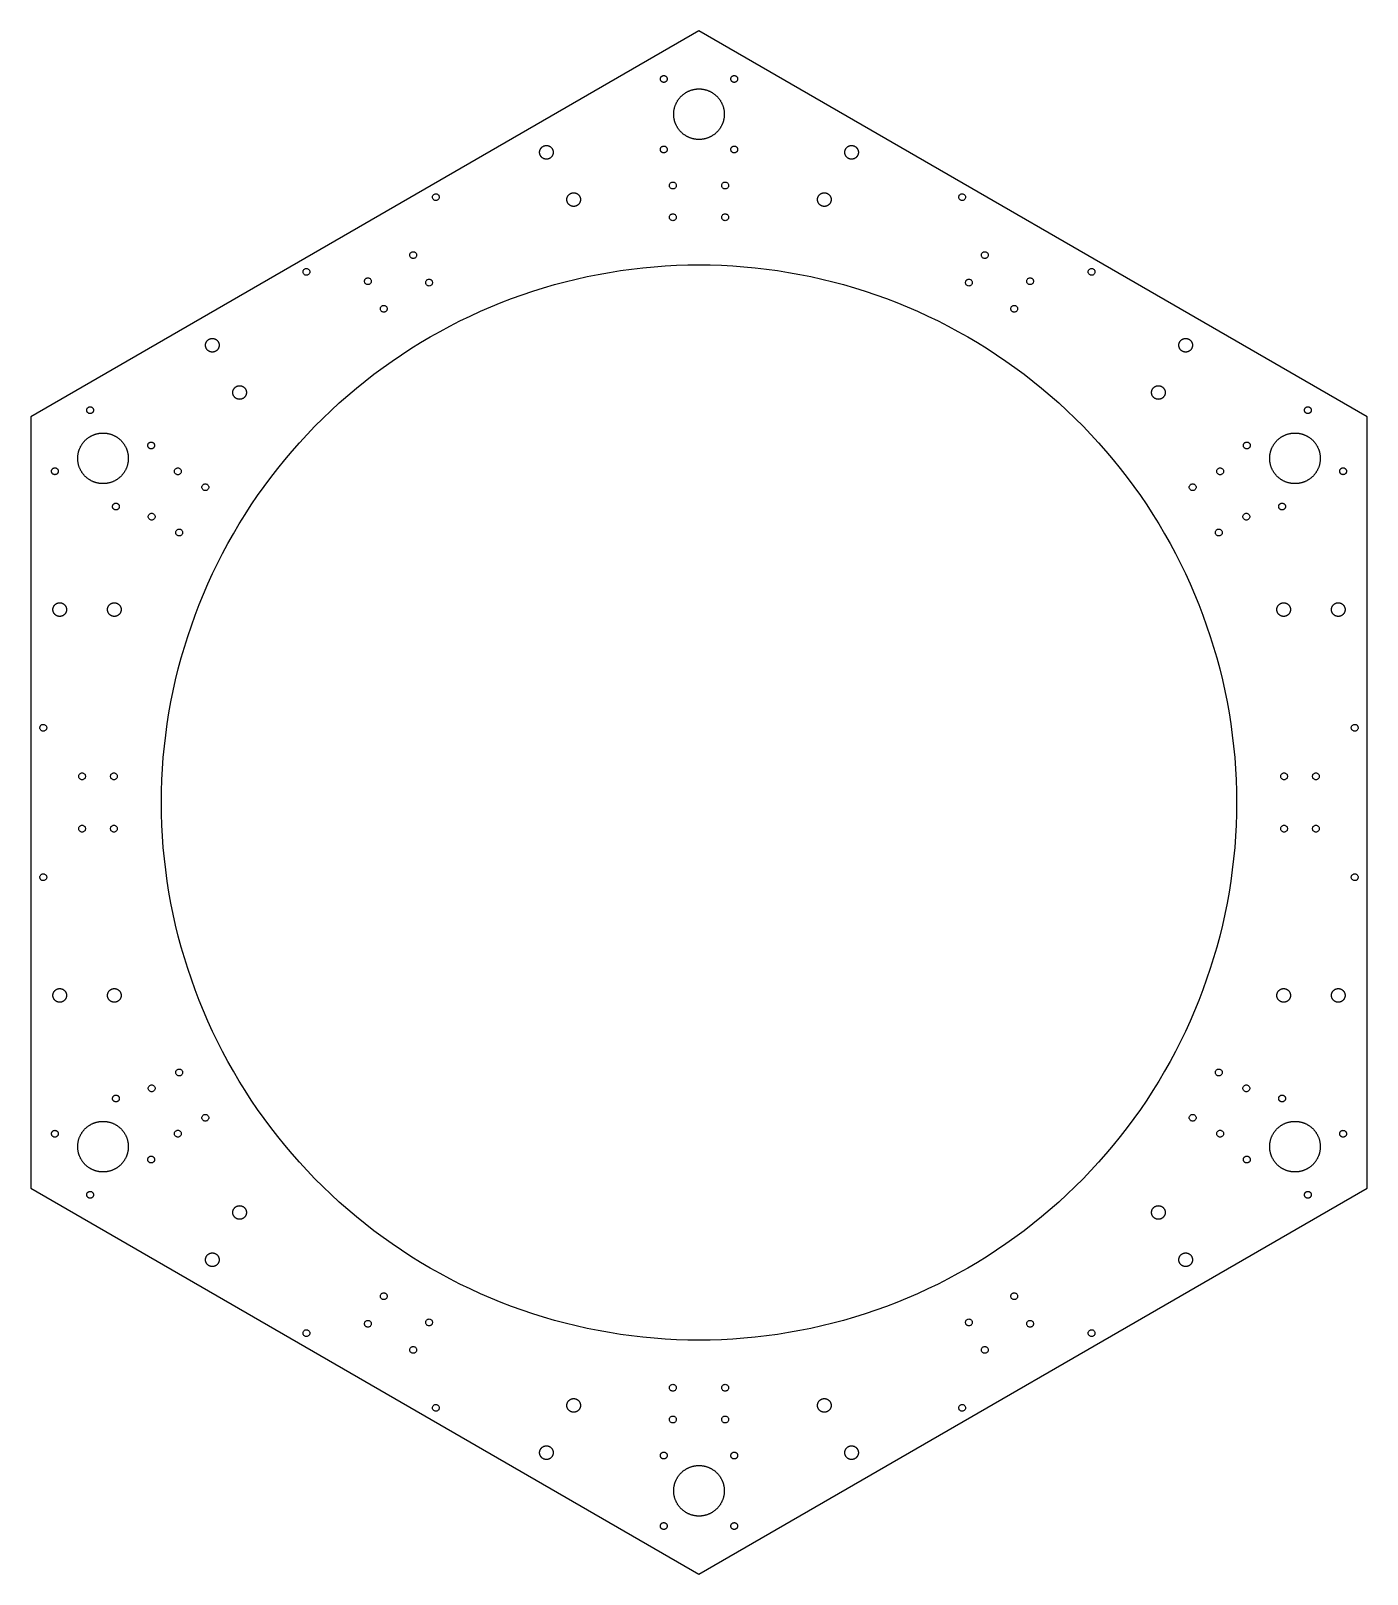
# Model space of a CAD drawing. Header units: metres. Extents: x 0 to 588, y -339 to 339.
import ezdxf

# ---------------------------------------------------------------- set-up
doc = ezdxf.new("R2010")
doc.units = ezdxf.units.M

msp = doc.modelspace()

# ---------------------------------------------------------------- linework, layer by layer
for p, q in [((293.835, 339.292), (0, 169.646)), ((587.671, 169.646), (293.835, 339.292)), ((277.036, 318.895), (277.086, 318.975)), ((277.086, 318.975), (277.16, 319.077)), ((277.16, 319.077), (277.242, 319.172)), ((277.242, 319.172), (277.309, 319.238)), ((277.309, 319.238), (277.379, 319.301)), ((277.379, 319.301), (277.479, 319.377)), ((277.479, 319.377), (277.585, 319.444)), ((277.585, 319.444), (277.697, 319.502)), ((277.697, 319.502), (277.813, 319.551)), ((277.813, 319.551), (277.932, 319.59)), ((277.932, 319.59), (278.054, 319.618)), ((278.054, 319.618), (278.179, 319.637)), ((278.179, 319.637), (278.304, 319.645)), ((278.304, 319.645), (278.43, 319.642)), ((278.43, 319.642), (278.555, 319.629)), ((278.555, 319.629), (278.678, 319.605)), ((278.678, 319.605), (278.799, 319.572)), ((278.799, 319.572), (278.917, 319.528)), ((278.917, 319.528), (279.03, 319.474)), ((279.03, 319.474), (279.139, 319.412)), ((279.139, 319.412), (279.242, 319.34)), ((279.242, 319.34), (279.339, 319.26)), ((279.339, 319.26), (279.429, 319.172)), ((279.429, 319.172), (279.511, 319.077)), ((279.511, 319.077), (279.585, 318.975)), ((279.585, 318.975), (279.65, 318.868)), ((308.036, 318.895), (308.086, 318.975)), ((308.086, 318.975), (308.16, 319.077)), ((308.16, 319.077), (308.242, 319.172)), ((308.242, 319.172), (308.309, 319.238)), ((308.309, 319.238), (308.379, 319.301)), ((308.379, 319.301), (308.479, 319.377)), ((308.479, 319.377), (308.585, 319.444)), ((308.585, 319.444), (308.697, 319.502)), ((308.697, 319.502), (308.813, 319.551)), ((308.813, 319.551), (308.932, 319.59)), ((308.932, 319.59), (309.054, 319.618)), ((309.054, 319.618), (309.179, 319.637)), ((309.179, 319.637), (309.304, 319.645)), ((309.304, 319.645), (309.43, 319.642)), ((309.43, 319.642), (309.555, 319.629)), ((309.555, 319.629), (309.678, 319.605)), ((309.678, 319.605), (309.799, 319.572)), ((309.799, 319.572), (309.917, 319.528)), ((309.917, 319.528), (310.03, 319.474)), ((310.03, 319.474), (310.139, 319.412)), ((310.139, 319.412), (310.242, 319.34)), ((310.242, 319.34), (310.339, 319.26)), ((310.339, 319.26), (310.429, 319.172)), ((310.429, 319.172), (310.511, 319.077)), ((310.511, 319.077), (310.585, 318.975)), ((310.585, 318.975), (310.65, 318.868)), ((276.836, 318.176), (276.844, 318.302)), ((276.838, 318.051), (276.836, 318.176)), ((276.852, 317.926), (276.838, 318.051)), ((276.844, 318.302), (276.862, 318.426)), ((276.875, 317.802), (276.852, 317.926)), ((276.862, 318.426), (276.891, 318.548)), ((276.909, 317.682), (276.875, 317.802)), ((276.891, 318.548), (276.93, 318.668)), ((276.953, 317.564), (276.909, 317.682)), ((276.93, 318.668), (276.978, 318.784)), ((277.006, 317.45), (276.953, 317.564)), ((276.978, 318.784), (277.036, 318.895)), ((277.069, 317.341), (277.006, 317.45)), ((277.122, 317.263), (277.069, 317.341)), ((277.2, 317.165), (277.122, 317.263)), ((277.286, 317.073), (277.2, 317.165)), ((277.379, 316.989), (277.286, 317.073)), ((277.479, 316.913), (277.379, 316.989)), ((277.585, 316.846), (277.479, 316.913)), ((277.668, 316.801), (277.585, 316.846)), ((277.783, 316.75), (277.668, 316.801)), ((277.902, 316.709), (277.783, 316.75)), ((278.024, 316.678), (277.902, 316.709)), ((278.147, 316.657), (278.024, 316.678)), ((278.273, 316.646), (278.147, 316.657)), ((278.398, 316.646), (278.273, 316.646)), ((278.492, 316.653), (278.398, 316.646)), ((278.617, 316.672), (278.492, 316.653)), ((278.739, 316.7), (278.617, 316.672)), ((278.858, 316.739), (278.739, 316.7)), ((278.974, 316.788), (278.858, 316.739)), ((279.085, 316.846), (278.974, 316.788)), ((279.191, 316.913), (279.085, 316.846)), ((279.292, 316.989), (279.191, 316.913)), ((279.385, 317.073), (279.292, 316.989)), ((279.471, 317.165), (279.385, 317.073)), ((279.549, 317.263), (279.471, 317.165)), ((279.618, 317.368), (279.549, 317.263)), ((279.679, 317.478), (279.618, 317.368)), ((279.65, 318.868), (279.706, 318.755)), ((279.73, 317.593), (279.679, 317.478)), ((279.706, 318.755), (279.752, 318.638)), ((279.771, 317.711), (279.73, 317.593)), ((279.752, 318.638), (279.788, 318.518)), ((279.803, 317.833), (279.771, 317.711)), ((279.788, 318.518), (279.814, 318.395)), ((279.819, 317.926), (279.803, 317.833)), ((279.814, 318.395), (279.827, 318.302)), ((279.832, 318.051), (279.819, 317.926)), ((279.827, 318.302), (279.835, 318.176)), ((279.835, 318.176), (279.832, 318.051)), ((287.874, 312.038), (288.072, 312.161)), ((288.072, 312.161), (288.273, 312.28)), ((288.273, 312.28), (288.476, 312.394)), ((288.476, 312.394), (288.681, 312.504)), ((288.681, 312.504), (288.889, 312.61)), ((288.889, 312.61), (289.099, 312.711)), ((289.099, 312.711), (289.31, 312.808)), ((289.31, 312.808), (289.524, 312.901)), ((289.524, 312.901), (289.74, 312.989)), ((289.74, 312.989), (289.958, 313.072)), ((289.958, 313.072), (290.177, 313.151)), ((290.177, 313.151), (290.398, 313.226)), ((290.398, 313.226), (290.62, 313.295)), ((290.62, 313.295), (290.844, 313.36)), ((290.844, 313.36), (291.069, 313.421)), ((291.069, 313.421), (291.295, 313.476)), ((291.295, 313.476), (291.522, 313.527)), ((291.522, 313.527), (291.751, 313.573)), ((291.751, 313.573), (291.98, 313.614)), ((291.98, 313.614), (292.21, 313.651)), ((292.21, 313.651), (292.441, 313.682)), ((292.441, 313.682), (292.673, 313.709)), ((292.673, 313.709), (292.905, 313.731)), ((292.905, 313.731), (293.137, 313.748)), ((293.137, 313.748), (293.37, 313.76)), ((293.37, 313.76), (293.602, 313.768)), ((293.602, 313.768), (293.835, 313.77)), ((293.835, 313.77), (294.068, 313.768)), ((294.068, 313.768), (294.301, 313.76)), ((294.301, 313.76), (294.534, 313.748)), ((294.534, 313.748), (294.766, 313.731)), ((294.766, 313.731), (294.998, 313.709)), ((294.998, 313.709), (295.23, 313.682)), ((295.23, 313.682), (295.461, 313.651)), ((295.461, 313.651), (295.691, 313.614)), ((295.691, 313.614), (295.92, 313.573)), ((295.92, 313.573), (296.148, 313.527)), ((296.148, 313.527), (296.376, 313.476)), ((296.376, 313.476), (296.602, 313.421)), ((296.602, 313.421), (296.827, 313.36)), ((296.827, 313.36), (297.051, 313.295)), ((297.051, 313.295), (297.273, 313.226)), ((297.273, 313.226), (297.494, 313.151)), ((297.494, 313.151), (297.713, 313.072)), ((297.713, 313.072), (297.931, 312.989)), ((297.931, 312.989), (298.147, 312.901)), ((298.147, 312.901), (298.36, 312.808)), ((298.36, 312.808), (298.572, 312.711)), ((298.572, 312.711), (298.782, 312.61)), ((298.782, 312.61), (298.99, 312.504)), ((298.99, 312.504), (299.195, 312.394)), ((299.195, 312.394), (299.398, 312.28)), ((299.398, 312.28), (299.598, 312.161)), ((299.598, 312.161), (299.797, 312.038)), ((307.836, 318.176), (307.844, 318.302)), ((307.838, 318.051), (307.836, 318.176)), ((307.852, 317.926), (307.838, 318.051)), ((307.844, 318.302), (307.862, 318.426)), ((307.875, 317.802), (307.852, 317.926)), ((307.862, 318.426), (307.891, 318.548)), ((307.909, 317.682), (307.875, 317.802)), ((307.891, 318.548), (307.93, 318.668)), ((307.953, 317.564), (307.909, 317.682)), ((307.93, 318.668), (307.978, 318.784)), ((308.006, 317.45), (307.953, 317.564)), ((307.978, 318.784), (308.036, 318.895)), ((308.069, 317.341), (308.006, 317.45)), ((308.122, 317.263), (308.069, 317.341)), ((308.2, 317.165), (308.122, 317.263)), ((308.286, 317.073), (308.2, 317.165)), ((308.379, 316.989), (308.286, 317.073)), ((308.479, 316.913), (308.379, 316.989)), ((308.585, 316.846), (308.479, 316.913)), ((308.668, 316.801), (308.585, 316.846)), ((308.783, 316.75), (308.668, 316.801)), ((308.902, 316.709), (308.783, 316.75)), ((309.024, 316.678), (308.902, 316.709)), ((309.147, 316.657), (309.024, 316.678)), ((309.273, 316.646), (309.147, 316.657)), ((309.398, 316.646), (309.273, 316.646)), ((309.492, 316.653), (309.398, 316.646)), ((309.617, 316.672), (309.492, 316.653)), ((309.739, 316.7), (309.617, 316.672)), ((309.858, 316.739), (309.739, 316.7)), ((309.974, 316.788), (309.858, 316.739)), ((310.085, 316.846), (309.974, 316.788)), ((310.191, 316.913), (310.085, 316.846)), ((310.292, 316.989), (310.191, 316.913)), ((310.385, 317.073), (310.292, 316.989)), ((310.471, 317.165), (310.385, 317.073)), ((310.549, 317.263), (310.471, 317.165)), ((310.618, 317.368), (310.549, 317.263)), ((310.679, 317.478), (310.618, 317.368)), ((310.65, 318.868), (310.706, 318.755)), ((310.73, 317.593), (310.679, 317.478)), ((310.706, 318.755), (310.752, 318.638)), ((310.771, 317.711), (310.73, 317.593)), ((310.752, 318.638), (310.788, 318.518)), ((310.803, 317.833), (310.771, 317.711)), ((310.788, 318.518), (310.814, 318.395)), ((310.819, 317.926), (310.803, 317.833)), ((310.814, 318.395), (310.83, 318.271)), ((310.832, 318.051), (310.819, 317.926)), ((310.83, 318.271), (310.835, 318.145)), ((310.835, 318.145), (310.832, 318.051)), ((283.004, 305.185), (283.06, 305.412)), ((283.06, 305.412), (283.12, 305.637)), ((283.12, 305.637), (283.185, 305.861)), ((283.185, 305.861), (283.255, 306.083)), ((283.255, 306.083), (283.329, 306.304)), ((283.329, 306.304), (283.408, 306.523)), ((283.408, 306.523), (283.492, 306.74)), ((283.492, 306.74), (283.58, 306.956)), ((283.58, 306.956), (283.672, 307.17)), ((283.672, 307.17), (283.769, 307.382)), ((283.769, 307.382), (283.871, 307.592)), ((283.871, 307.592), (283.976, 307.799)), ((283.976, 307.799), (284.087, 308.005)), ((284.087, 308.005), (284.201, 308.208)), ((284.201, 308.208), (284.32, 308.408)), ((284.32, 308.408), (284.442, 308.606)), ((284.442, 308.606), (284.569, 308.802)), ((284.569, 308.802), (284.7, 308.994)), ((284.7, 308.994), (284.835, 309.184)), ((284.835, 309.184), (284.974, 309.371)), ((284.974, 309.371), (285.117, 309.555)), ((285.117, 309.555), (285.263, 309.736)), ((285.263, 309.736), (285.414, 309.914)), ((285.414, 309.914), (285.568, 310.089)), ((285.568, 310.089), (285.726, 310.261)), ((285.726, 310.261), (285.887, 310.429)), ((285.887, 310.429), (286.052, 310.594)), ((286.052, 310.594), (286.22, 310.755)), ((286.22, 310.755), (286.391, 310.913)), ((286.391, 310.913), (286.566, 311.067)), ((286.566, 311.067), (286.744, 311.217)), ((286.744, 311.217), (286.925, 311.364)), ((286.925, 311.364), (287.109, 311.506)), ((287.109, 311.506), (287.296, 311.645)), ((287.296, 311.645), (287.486, 311.78)), ((287.486, 311.78), (287.679, 311.911)), ((287.679, 311.911), (287.874, 312.038)), ((299.797, 312.038), (299.992, 311.911)), ((299.992, 311.911), (300.185, 311.78)), ((300.185, 311.78), (300.375, 311.645)), ((300.375, 311.645), (300.562, 311.506)), ((300.562, 311.506), (300.746, 311.364)), ((300.746, 311.364), (300.927, 311.217)), ((300.927, 311.217), (301.105, 311.067)), ((301.105, 311.067), (301.28, 310.913)), ((301.28, 310.913), (301.451, 310.755)), ((301.451, 310.755), (301.619, 310.594)), ((301.619, 310.594), (301.784, 310.429)), ((301.784, 310.429), (301.945, 310.261)), ((301.945, 310.261), (302.103, 310.089)), ((302.103, 310.089), (302.257, 309.914)), ((302.257, 309.914), (302.407, 309.736)), ((302.407, 309.736), (302.554, 309.555)), ((302.554, 309.555), (302.697, 309.371)), ((302.697, 309.371), (302.836, 309.184)), ((302.836, 309.184), (302.971, 308.994)), ((302.971, 308.994), (303.102, 308.802)), ((303.102, 308.802), (303.229, 308.606)), ((303.229, 308.606), (303.351, 308.408)), ((303.351, 308.408), (303.47, 308.208)), ((303.47, 308.208), (303.584, 308.005)), ((303.584, 308.005), (303.694, 307.799)), ((303.694, 307.799), (303.8, 307.592)), ((303.8, 307.592), (303.902, 307.382)), ((303.902, 307.382), (303.999, 307.17)), ((303.999, 307.17), (304.091, 306.956)), ((304.091, 306.956), (304.179, 306.74)), ((304.179, 306.74), (304.263, 306.523)), ((304.263, 306.523), (304.342, 306.304)), ((304.342, 306.304), (304.416, 306.083)), ((304.416, 306.083), (304.486, 305.861)), ((304.486, 305.861), (304.551, 305.637)), ((304.551, 305.637), (304.611, 305.412)), ((304.611, 305.412), (304.667, 305.185)), ((282.71, 302.645), (282.713, 302.878)), ((282.713, 302.412), (282.71, 302.645)), ((282.713, 302.878), (282.72, 303.111)), ((282.72, 302.179), (282.713, 302.412)), ((282.72, 303.111), (282.732, 303.344)), ((282.732, 301.946), (282.72, 302.179)), ((282.732, 303.344), (282.749, 303.576)), ((282.749, 301.714), (282.732, 301.946)), ((282.749, 303.576), (282.771, 303.808)), ((282.771, 301.482), (282.749, 301.714)), ((282.771, 303.808), (282.798, 304.039)), ((282.798, 301.251), (282.771, 301.482)), ((282.798, 304.039), (282.83, 304.27)), ((282.83, 301.02), (282.798, 301.251)), ((282.83, 304.27), (282.866, 304.5)), ((282.866, 300.79), (282.83, 301.02)), ((282.866, 304.5), (282.908, 304.73)), ((282.908, 300.56), (282.866, 300.79)), ((282.908, 304.73), (282.954, 304.958)), ((282.954, 300.332), (282.908, 300.56)), ((282.954, 304.958), (283.004, 305.185)), ((283.004, 300.105), (282.954, 300.332)), ((283.06, 299.878), (283.004, 300.105)), ((283.12, 299.653), (283.06, 299.878)), ((283.185, 299.43), (283.12, 299.653)), ((283.255, 299.207), (283.185, 299.43)), ((283.329, 298.986), (283.255, 299.207)), ((283.408, 298.767), (283.329, 298.986)), ((283.492, 298.55), (283.408, 298.767)), ((304.263, 298.767), (304.179, 298.55)), ((304.342, 298.986), (304.263, 298.767)), ((304.416, 299.207), (304.342, 298.986)), ((304.486, 299.43), (304.416, 299.207)), ((304.551, 299.653), (304.486, 299.43)), ((304.611, 299.878), (304.551, 299.653)), ((304.667, 300.105), (304.611, 299.878)), ((304.667, 305.185), (304.717, 304.958)), ((304.717, 300.332), (304.667, 300.105)), ((304.717, 304.958), (304.763, 304.73)), ((304.763, 300.56), (304.717, 300.332)), ((304.763, 304.73), (304.805, 304.5)), ((304.805, 300.79), (304.763, 300.56)), ((304.805, 304.5), (304.841, 304.27)), ((304.841, 301.02), (304.805, 300.79)), ((304.841, 304.27), (304.873, 304.039)), ((304.873, 301.251), (304.841, 301.02)), ((304.873, 304.039), (304.9, 303.808)), ((304.9, 301.482), (304.873, 301.251)), ((304.9, 303.808), (304.921, 303.576)), ((304.921, 301.714), (304.9, 301.482)), ((304.921, 303.576), (304.938, 303.344)), ((304.938, 301.946), (304.921, 301.714)), ((304.938, 303.344), (304.951, 303.111)), ((304.951, 302.179), (304.938, 301.946)), ((304.951, 303.111), (304.958, 302.878)), ((304.958, 302.412), (304.951, 302.179)), ((304.958, 302.878), (304.96, 302.645)), ((304.96, 302.645), (304.958, 302.412)), ((283.58, 298.334), (283.492, 298.55)), ((283.672, 298.12), (283.58, 298.334)), ((283.769, 297.908), (283.672, 298.12)), ((283.871, 297.698), (283.769, 297.908)), ((283.976, 297.491), (283.871, 297.698)), ((284.087, 297.286), (283.976, 297.491)), ((284.201, 297.083), (284.087, 297.286)), ((284.32, 296.882), (284.201, 297.083)), ((284.442, 296.684), (284.32, 296.882)), ((284.569, 296.489), (284.442, 296.684)), ((284.7, 296.296), (284.569, 296.489)), ((284.835, 296.106), (284.7, 296.296)), ((284.974, 295.919), (284.835, 296.106)), ((285.117, 295.735), (284.974, 295.919)), ((285.263, 295.554), (285.117, 295.735)), ((285.414, 295.376), (285.263, 295.554)), ((285.568, 295.201), (285.414, 295.376)), ((285.726, 295.029), (285.568, 295.201)), ((285.887, 294.861), (285.726, 295.029)), ((286.052, 294.697), (285.887, 294.861)), ((286.22, 294.535), (286.052, 294.697)), ((286.391, 294.378), (286.22, 294.535)), ((286.566, 294.223), (286.391, 294.378)), ((286.744, 294.073), (286.566, 294.223)), ((286.925, 293.926), (286.744, 294.073)), ((287.109, 293.784), (286.925, 293.926)), ((287.296, 293.645), (287.109, 293.784)), ((287.486, 293.51), (287.296, 293.645)), ((287.679, 293.379), (287.486, 293.51)), ((287.874, 293.252), (287.679, 293.379)), ((288.072, 293.129), (287.874, 293.252)), ((288.273, 293.01), (288.072, 293.129)), ((288.476, 292.896), (288.273, 293.01)), ((288.681, 292.786), (288.476, 292.896)), ((288.889, 292.68), (288.681, 292.786)), ((289.099, 292.579), (288.889, 292.68)), ((289.31, 292.482), (289.099, 292.579)), ((289.524, 292.389), (289.31, 292.482)), ((289.74, 292.301), (289.524, 292.389)), ((289.958, 292.218), (289.74, 292.301)), ((290.177, 292.139), (289.958, 292.218)), ((290.398, 292.065), (290.177, 292.139)), ((290.62, 291.995), (290.398, 292.065)), ((290.844, 291.93), (290.62, 291.995)), ((291.069, 291.87), (290.844, 291.93)), ((291.295, 291.814), (291.069, 291.87)), ((291.522, 291.763), (291.295, 291.814)), ((296.376, 291.814), (296.148, 291.763)), ((296.602, 291.87), (296.376, 291.814)), ((296.827, 291.93), (296.602, 291.87)), ((297.051, 291.995), (296.827, 291.93)), ((297.273, 292.065), (297.051, 291.995)), ((297.494, 292.139), (297.273, 292.065)), ((297.713, 292.218), (297.494, 292.139)), ((297.931, 292.301), (297.713, 292.218)), ((298.147, 292.389), (297.931, 292.301)), ((298.36, 292.482), (298.147, 292.389)), ((298.572, 292.579), (298.36, 292.482)), ((298.782, 292.68), (298.572, 292.579)), ((298.99, 292.786), (298.782, 292.68)), ((299.195, 292.896), (298.99, 292.786)), ((299.398, 293.01), (299.195, 292.896)), ((299.598, 293.129), (299.398, 293.01)), ((299.797, 293.252), (299.598, 293.129)), ((299.992, 293.379), (299.797, 293.252)), ((300.185, 293.51), (299.992, 293.379)), ((300.375, 293.645), (300.185, 293.51)), ((300.562, 293.784), (300.375, 293.645)), ((300.746, 293.926), (300.562, 293.784)), ((300.927, 294.073), (300.746, 293.926)), ((301.105, 294.223), (300.927, 294.073)), ((301.28, 294.378), (301.105, 294.223)), ((301.451, 294.535), (301.28, 294.378)), ((301.619, 294.697), (301.451, 294.535)), ((301.784, 294.861), (301.619, 294.697)), ((301.945, 295.029), (301.784, 294.861)), ((302.103, 295.201), (301.945, 295.029)), ((302.257, 295.376), (302.103, 295.201)), ((302.407, 295.554), (302.257, 295.376)), ((302.554, 295.735), (302.407, 295.554)), ((302.697, 295.919), (302.554, 295.735)), ((302.836, 296.106), (302.697, 295.919)), ((302.971, 296.296), (302.836, 296.106)), ((303.102, 296.489), (302.971, 296.296)), ((303.229, 296.684), (303.102, 296.489)), ((303.351, 296.882), (303.229, 296.684)), ((303.47, 297.083), (303.351, 296.882)), ((303.584, 297.286), (303.47, 297.083)), ((303.694, 297.491), (303.584, 297.286)), ((303.8, 297.698), (303.694, 297.491)), ((303.902, 297.908), (303.8, 297.698)), ((303.999, 298.12), (303.902, 297.908)), ((304.091, 298.334), (303.999, 298.12)), ((304.179, 298.55), (304.091, 298.334)), ((223.727, 285.945), (223.732, 286.07)), ((223.727, 285.819), (223.727, 285.945)), ((223.732, 285.694), (223.727, 285.819)), ((223.732, 286.07), (223.743, 286.196)), ((223.743, 285.568), (223.732, 285.694)), ((223.743, 286.196), (223.759, 286.32)), ((223.759, 285.444), (223.743, 285.568)), ((223.759, 286.32), (223.78, 286.444)), ((223.78, 285.32), (223.759, 285.444)), ((223.78, 286.444), (223.806, 286.567)), ((223.806, 285.197), (223.78, 285.32)), ((223.806, 286.567), (223.837, 286.689)), ((223.837, 285.075), (223.806, 285.197)), ((223.837, 286.689), (223.873, 286.809)), ((223.873, 284.955), (223.837, 285.075)), ((223.873, 286.809), (223.915, 286.928)), ((223.915, 286.928), (223.961, 287.044)), ((223.961, 287.044), (224.012, 287.159)), ((224.012, 287.159), (224.068, 287.272)), ((224.068, 287.272), (224.129, 287.382)), ((224.129, 287.382), (224.194, 287.489)), ((224.194, 287.489), (224.263, 287.594)), ((224.263, 287.594), (224.337, 287.696)), ((224.337, 287.696), (224.415, 287.794)), ((224.415, 287.794), (224.497, 287.889)), ((224.497, 287.889), (224.583, 287.981)), ((224.583, 287.981), (224.673, 288.069)), ((224.673, 288.069), (224.766, 288.153)), ((224.766, 288.153), (224.863, 288.233)), ((224.863, 288.233), (224.963, 288.309)), ((224.963, 288.309), (225.066, 288.381)), ((225.066, 288.381), (225.173, 288.448)), ((225.173, 288.448), (225.281, 288.511)), ((225.281, 288.511), (225.393, 288.569)), ((225.393, 288.569), (225.506, 288.623)), ((225.506, 288.623), (225.622, 288.671)), ((225.622, 288.671), (225.74, 288.715)), ((225.74, 288.715), (225.859, 288.754)), ((225.859, 288.754), (225.981, 288.788)), ((225.981, 288.788), (226.103, 288.816)), ((226.103, 288.816), (226.226, 288.84)), ((226.226, 288.84), (226.351, 288.858)), ((226.351, 288.858), (226.476, 288.871)), ((226.476, 288.871), (226.601, 288.879)), ((226.601, 288.879), (226.727, 288.882)), ((226.727, 288.882), (226.852, 288.879)), ((226.852, 288.879), (226.978, 288.871)), ((226.978, 288.871), (227.103, 288.858)), ((227.103, 288.858), (227.227, 288.84)), ((227.227, 288.84), (227.35, 288.816)), ((227.35, 288.816), (227.473, 288.788)), ((227.473, 288.788), (227.594, 288.754)), ((227.594, 288.754), (227.713, 288.715)), ((227.713, 288.715), (227.831, 288.671)), ((227.831, 288.671), (227.947, 288.623)), ((227.947, 288.623), (228.06, 288.569)), ((228.06, 288.569), (228.172, 288.511)), ((228.172, 288.511), (228.281, 288.448)), ((228.281, 288.448), (228.387, 288.381)), ((228.387, 288.381), (228.49, 288.309)), ((228.49, 288.309), (228.59, 288.233)), ((228.59, 288.233), (228.687, 288.153)), ((228.687, 288.153), (228.78, 288.069)), ((228.78, 288.069), (228.87, 287.981)), ((228.87, 287.981), (228.956, 287.889)), ((228.956, 287.889), (229.038, 287.794)), ((229.038, 287.794), (229.116, 287.696)), ((229.116, 287.696), (229.19, 287.594)), ((229.19, 287.594), (229.26, 287.489)), ((229.26, 287.489), (229.325, 287.382)), ((229.325, 287.382), (229.385, 287.272)), ((229.385, 287.272), (229.441, 287.159)), ((229.441, 287.159), (229.492, 287.044)), ((229.492, 287.044), (229.538, 286.928)), ((229.538, 286.928), (229.58, 286.809)), ((229.58, 286.809), (229.616, 286.689)), ((229.616, 285.075), (229.58, 284.955)), ((229.616, 286.689), (229.647, 286.567)), ((229.647, 285.197), (229.616, 285.075)), ((229.647, 286.567), (229.673, 286.444)), ((229.673, 285.32), (229.647, 285.197)), ((229.673, 286.444), (229.694, 286.32)), ((229.694, 285.444), (229.673, 285.32)), ((229.694, 286.32), (229.71, 286.196)), ((229.71, 285.568), (229.694, 285.444)), ((229.71, 286.196), (229.721, 286.07)), ((229.721, 285.694), (229.71, 285.568)), ((229.721, 286.07), (229.726, 285.945)), ((229.726, 285.819), (229.721, 285.694)), ((229.726, 285.945), (229.726, 285.819)), ((276.836, 287.176), (276.844, 287.302)), ((276.838, 287.051), (276.836, 287.176)), ((276.852, 286.926), (276.838, 287.051)), ((276.844, 287.302), (276.862, 287.426)), ((276.875, 286.803), (276.852, 286.926)), ((276.862, 287.426), (276.891, 287.548)), ((276.909, 286.682), (276.875, 286.803)), ((276.891, 287.548), (276.93, 287.668)), ((276.953, 286.564), (276.909, 286.682)), ((276.93, 287.668), (276.978, 287.784)), ((277.006, 286.45), (276.953, 286.564)), ((276.978, 287.784), (277.036, 287.895)), ((277.069, 286.341), (277.006, 286.45)), ((277.036, 287.895), (277.086, 287.975)), ((277.122, 286.263), (277.069, 286.341)), ((277.086, 287.975), (277.16, 288.077)), ((277.2, 286.165), (277.122, 286.263)), ((277.16, 288.077), (277.221, 288.149)), ((277.286, 286.073), (277.2, 286.165)), ((277.221, 288.149), (277.309, 288.238)), ((277.379, 285.989), (277.286, 286.073)), ((277.309, 288.238), (277.404, 288.321)), ((277.479, 285.913), (277.379, 285.989)), ((277.404, 288.321), (277.505, 288.394)), ((277.558, 285.862), (277.479, 285.913)), ((277.505, 288.394), (277.613, 288.46)), ((277.668, 285.801), (277.558, 285.862)), ((277.613, 288.46), (277.725, 288.515)), ((277.783, 285.75), (277.668, 285.801)), ((277.725, 288.515), (277.842, 288.562)), ((277.902, 285.709), (277.783, 285.75)), ((277.842, 288.562), (277.962, 288.598)), ((278.024, 285.678), (277.902, 285.709)), ((277.962, 288.598), (278.085, 288.624)), ((278.116, 285.661), (278.024, 285.678)), ((278.085, 288.624), (278.21, 288.64)), ((278.241, 285.648), (278.116, 285.661)), ((278.21, 288.64), (278.304, 288.645)), ((278.367, 285.645), (278.241, 285.648)), ((278.304, 288.645), (278.43, 288.642)), ((278.492, 285.653), (278.367, 285.645)), ((278.43, 288.642), (278.555, 288.629)), ((278.617, 285.672), (278.492, 285.653)), ((278.555, 288.629), (278.678, 288.605)), ((278.739, 285.7), (278.617, 285.672)), ((278.678, 288.605), (278.799, 288.572)), ((278.858, 285.739), (278.739, 285.7)), ((278.799, 288.572), (278.917, 288.528)), ((278.974, 285.788), (278.858, 285.739)), ((278.917, 288.528), (279.03, 288.474)), ((279.085, 285.846), (278.974, 285.788)), ((279.03, 288.474), (279.139, 288.412)), ((279.191, 285.913), (279.085, 285.846)), ((279.139, 288.412), (279.242, 288.34)), ((279.292, 285.989), (279.191, 285.913)), ((279.242, 288.34), (279.339, 288.26)), ((279.385, 286.073), (279.292, 285.989)), ((279.339, 288.26), (279.429, 288.172)), ((279.471, 286.165), (279.385, 286.073)), ((279.429, 288.172), (279.511, 288.077)), ((279.549, 286.263), (279.471, 286.165)), ((279.511, 288.077), (279.585, 287.975)), ((279.618, 286.368), (279.549, 286.263)), ((279.585, 287.975), (279.65, 287.868)), ((279.679, 286.478), (279.618, 286.368)), ((279.65, 287.868), (279.706, 287.755)), ((279.73, 286.593), (279.679, 286.478)), ((279.706, 287.755), (279.752, 287.638)), ((279.771, 286.711), (279.73, 286.593)), ((279.752, 287.638), (279.788, 287.518)), ((279.803, 286.833), (279.771, 286.711)), ((279.788, 287.518), (279.814, 287.395)), ((279.819, 286.926), (279.803, 286.833)), ((279.814, 287.395), (279.827, 287.302)), ((279.832, 287.051), (279.819, 286.926)), ((279.827, 287.302), (279.835, 287.176)), ((279.835, 287.176), (279.832, 287.051)), ((291.751, 291.717), (291.522, 291.763)), ((291.98, 291.676), (291.751, 291.717)), ((292.21, 291.639), (291.98, 291.676)), ((292.441, 291.608), (292.21, 291.639)), ((292.673, 291.581), (292.441, 291.608)), ((292.905, 291.559), (292.673, 291.581)), ((293.137, 291.542), (292.905, 291.559)), ((293.37, 291.53), (293.137, 291.542)), ((293.602, 291.522), (293.37, 291.53)), ((293.835, 291.52), (293.602, 291.522)), ((294.068, 291.522), (293.835, 291.52)), ((294.301, 291.53), (294.068, 291.522)), ((294.534, 291.542), (294.301, 291.53)), ((294.766, 291.559), (294.534, 291.542)), ((294.998, 291.581), (294.766, 291.559)), ((295.23, 291.608), (294.998, 291.581)), ((295.461, 291.639), (295.23, 291.608)), ((295.691, 291.676), (295.461, 291.639)), ((295.92, 291.717), (295.691, 291.676)), ((296.148, 291.763), (295.92, 291.717)), ((307.836, 287.176), (307.844, 287.302)), ((307.838, 287.051), (307.836, 287.176)), ((307.852, 286.926), (307.838, 287.051)), ((307.844, 287.302), (307.862, 287.426)), ((307.875, 286.803), (307.852, 286.926)), ((307.862, 287.426), (307.891, 287.548)), ((307.909, 286.682), (307.875, 286.803)), ((307.891, 287.548), (307.93, 287.668)), ((307.953, 286.564), (307.909, 286.682)), ((307.93, 287.668), (307.978, 287.784)), ((308.006, 286.45), (307.953, 286.564)), ((307.978, 287.784), (308.036, 287.895)), ((308.069, 286.341), (308.006, 286.45)), ((308.036, 287.895), (308.086, 287.975)), ((308.122, 286.263), (308.069, 286.341)), ((308.086, 287.975), (308.16, 288.077)), ((308.2, 286.165), (308.122, 286.263)), ((308.16, 288.077), (308.242, 288.172)), ((308.286, 286.073), (308.2, 286.165)), ((308.242, 288.172), (308.309, 288.238)), ((308.379, 285.989), (308.286, 286.073)), ((308.309, 288.238), (308.404, 288.321)), ((308.479, 285.913), (308.379, 285.989)), ((308.404, 288.321), (308.505, 288.394)), ((308.558, 285.862), (308.479, 285.913)), ((308.505, 288.394), (308.613, 288.46)), ((308.668, 285.801), (308.558, 285.862)), ((308.613, 288.46), (308.725, 288.515)), ((308.783, 285.75), (308.668, 285.801)), ((308.725, 288.515), (308.842, 288.562)), ((308.902, 285.709), (308.783, 285.75)), ((308.842, 288.562), (308.962, 288.598)), ((309.024, 285.678), (308.902, 285.709)), ((308.962, 288.598), (309.085, 288.624)), ((309.116, 285.661), (309.024, 285.678)), ((309.085, 288.624), (309.21, 288.64)), ((309.241, 285.648), (309.116, 285.661)), ((309.21, 288.64), (309.304, 288.645)), ((309.367, 285.645), (309.241, 285.648)), ((309.304, 288.645), (309.43, 288.642)), ((309.492, 285.653), (309.367, 285.645)), ((309.43, 288.642), (309.555, 288.629)), ((309.617, 285.672), (309.492, 285.653)), ((309.555, 288.629), (309.678, 288.605)), ((309.739, 285.7), (309.617, 285.672)), ((309.678, 288.605), (309.799, 288.572)), ((309.858, 285.739), (309.739, 285.7)), ((309.799, 288.572), (309.917, 288.528)), ((309.974, 285.788), (309.858, 285.739)), ((309.917, 288.528), (310.03, 288.474)), ((310.085, 285.846), (309.974, 285.788)), ((310.03, 288.474), (310.139, 288.412)), ((310.191, 285.913), (310.085, 285.846)), ((310.139, 288.412), (310.242, 288.34)), ((310.292, 285.989), (310.191, 285.913)), ((310.242, 288.34), (310.339, 288.26)), ((310.385, 286.073), (310.292, 285.989)), ((310.339, 288.26), (310.429, 288.172)), ((310.471, 286.165), (310.385, 286.073)), ((310.429, 288.172), (310.511, 288.077)), ((310.549, 286.263), (310.471, 286.165)), ((310.511, 288.077), (310.585, 287.975)), ((310.618, 286.368), (310.549, 286.263)), ((310.585, 287.975), (310.65, 287.868)), ((310.679, 286.478), (310.618, 286.368)), ((310.65, 287.868), (310.706, 287.755)), ((310.73, 286.593), (310.679, 286.478)), ((310.706, 287.755), (310.752, 287.638)), ((310.771, 286.711), (310.73, 286.593)), ((310.752, 287.638), (310.788, 287.518)), ((310.803, 286.833), (310.771, 286.711)), ((310.788, 287.518), (310.814, 287.395)), ((310.819, 286.926), (310.803, 286.833)), ((310.814, 287.395), (310.83, 287.271)), ((310.832, 287.051), (310.819, 286.926)), ((310.83, 287.271), (310.835, 287.145)), ((310.835, 287.145), (310.832, 287.051)), ((357.945, 285.945), (357.95, 286.07)), ((357.945, 285.819), (357.945, 285.945)), ((357.95, 285.694), (357.945, 285.819)), ((357.95, 286.07), (357.961, 286.196)), ((357.961, 285.568), (357.95, 285.694)), ((357.961, 286.196), (357.976, 286.32)), ((357.976, 285.444), (357.961, 285.568)), ((357.976, 286.32), (357.997, 286.444)), ((357.997, 285.32), (357.976, 285.444)), ((357.997, 286.444), (358.024, 286.567)), ((358.024, 285.197), (357.997, 285.32)), ((358.024, 286.567), (358.055, 286.689)), ((358.055, 285.075), (358.024, 285.197)), ((358.055, 286.689), (358.091, 286.809)), ((358.091, 284.955), (358.055, 285.075)), ((358.091, 286.809), (358.132, 286.928)), ((358.132, 286.928), (358.179, 287.044)), ((358.179, 287.044), (358.23, 287.159)), ((358.23, 287.159), (358.286, 287.272)), ((358.286, 287.272), (358.346, 287.382)), ((358.346, 287.382), (358.411, 287.489)), ((358.411, 287.489), (358.481, 287.594)), ((358.481, 287.594), (358.555, 287.696)), ((358.555, 287.696), (358.633, 287.794)), ((358.633, 287.794), (358.715, 287.889)), ((358.715, 287.889), (358.801, 287.981)), ((358.801, 287.981), (358.891, 288.069)), ((358.891, 288.069), (358.984, 288.153)), ((358.984, 288.153), (359.081, 288.233)), ((359.081, 288.233), (359.181, 288.309)), ((359.181, 288.309), (359.284, 288.381)), ((359.284, 288.381), (359.39, 288.448)), ((359.39, 288.448), (359.499, 288.511)), ((359.499, 288.511), (359.61, 288.569)), ((359.61, 288.569), (359.724, 288.623)), ((359.724, 288.623), (359.84, 288.671)), ((359.84, 288.671), (359.958, 288.715)), ((359.958, 288.715), (360.077, 288.754)), ((360.077, 288.754), (360.198, 288.788)), ((360.198, 288.788), (360.321, 288.816)), ((360.321, 288.816), (360.444, 288.84)), ((360.444, 288.84), (360.568, 288.858)), ((360.568, 288.858), (360.693, 288.871)), ((360.693, 288.871), (360.819, 288.879)), ((360.819, 288.879), (360.944, 288.882)), ((360.944, 288.882), (361.07, 288.879)), ((361.07, 288.879), (361.195, 288.871)), ((361.195, 288.871), (361.32, 288.858)), ((361.32, 288.858), (361.445, 288.84)), ((361.445, 288.84), (361.568, 288.816)), ((361.568, 288.816), (361.69, 288.788)), ((361.69, 288.788), (361.811, 288.754)), ((361.811, 288.754), (361.931, 288.715)), ((361.931, 288.715), (362.049, 288.671)), ((362.049, 288.671), (362.165, 288.623)), ((362.165, 288.623), (362.278, 288.569)), ((362.278, 288.569), (362.39, 288.511)), ((362.39, 288.511), (362.498, 288.448)), ((362.498, 288.448), (362.604, 288.381)), ((362.604, 288.381), (362.708, 288.309)), ((362.708, 288.309), (362.808, 288.233)), ((362.808, 288.233), (362.905, 288.153)), ((362.905, 288.153), (362.998, 288.069)), ((362.998, 288.069), (363.088, 287.981)), ((363.088, 287.981), (363.174, 287.889)), ((363.174, 287.889), (363.256, 287.794)), ((363.256, 287.794), (363.334, 287.696)), ((363.334, 287.696), (363.408, 287.594)), ((363.408, 287.594), (363.477, 287.489)), ((363.477, 287.489), (363.542, 287.382)), ((363.542, 287.382), (363.603, 287.272)), ((363.603, 287.272), (363.659, 287.159)), ((363.659, 287.159), (363.71, 287.044)), ((363.71, 287.044), (363.756, 286.928)), ((363.756, 286.928), (363.797, 286.809)), ((363.797, 286.809), (363.834, 286.689)), ((363.834, 285.075), (363.797, 284.955)), ((363.834, 286.689), (363.865, 286.567)), ((363.865, 285.197), (363.834, 285.075)), ((363.865, 286.567), (363.891, 286.444)), ((363.891, 285.32), (363.865, 285.197)), ((363.891, 286.444), (363.912, 286.32)), ((363.912, 285.444), (363.891, 285.32)), ((363.912, 286.32), (363.928, 286.196)), ((363.928, 285.568), (363.912, 285.444)), ((363.928, 286.196), (363.938, 286.07)), ((363.938, 285.694), (363.928, 285.568)), ((363.938, 286.07), (363.944, 285.945)), ((363.944, 285.819), (363.938, 285.694)), ((363.944, 285.945), (363.944, 285.819)), ((223.915, 284.836), (223.873, 284.955)), ((223.961, 284.719), (223.915, 284.836)), ((224.012, 284.605), (223.961, 284.719)), ((224.068, 284.492), (224.012, 284.605)), ((224.129, 284.382), (224.068, 284.492)), ((224.194, 284.274), (224.129, 284.382)), ((224.263, 284.17), (224.194, 284.274)), ((224.337, 284.068), (224.263, 284.17)), ((224.415, 283.97), (224.337, 284.068)), ((224.497, 283.875), (224.415, 283.97)), ((224.583, 283.783), (224.497, 283.875)), ((224.673, 283.695), (224.583, 283.783)), ((224.766, 283.611), (224.673, 283.695)), ((224.863, 283.531), (224.766, 283.611)), ((224.963, 283.455), (224.863, 283.531)), ((225.066, 283.383), (224.963, 283.455)), ((225.173, 283.316), (225.066, 283.383)), ((225.281, 283.253), (225.173, 283.316)), ((225.393, 283.195), (225.281, 283.253)), ((225.506, 283.141), (225.393, 283.195)), ((225.622, 283.093), (225.506, 283.141)), ((225.74, 283.049), (225.622, 283.093)), ((225.859, 283.01), (225.74, 283.049)), ((225.981, 282.976), (225.859, 283.01)), ((226.103, 282.947), (225.981, 282.976)), ((226.226, 282.924), (226.103, 282.947)), ((226.351, 282.906), (226.226, 282.924)), ((226.476, 282.892), (226.351, 282.906)), ((226.601, 282.885), (226.476, 282.892)), ((226.727, 282.882), (226.601, 282.885)), ((226.852, 282.885), (226.727, 282.882)), ((226.978, 282.892), (226.852, 282.885)), ((227.103, 282.906), (226.978, 282.892)), ((227.227, 282.924), (227.103, 282.906)), ((227.35, 282.947), (227.227, 282.924)), ((227.473, 282.976), (227.35, 282.947)), ((227.594, 283.01), (227.473, 282.976)), ((227.713, 283.049), (227.594, 283.01)), ((227.831, 283.093), (227.713, 283.049)), ((227.947, 283.141), (227.831, 283.093)), ((228.06, 283.195), (227.947, 283.141)), ((228.172, 283.253), (228.06, 283.195)), ((228.281, 283.316), (228.172, 283.253)), ((228.387, 283.383), (228.281, 283.316)), ((228.49, 283.455), (228.387, 283.383)), ((228.59, 283.531), (228.49, 283.455)), ((228.687, 283.611), (228.59, 283.531)), ((228.78, 283.695), (228.687, 283.611)), ((228.87, 283.783), (228.78, 283.695)), ((228.956, 283.875), (228.87, 283.783)), ((229.038, 283.97), (228.956, 283.875)), ((229.116, 284.068), (229.038, 283.97)), ((229.19, 284.17), (229.116, 284.068)), ((229.26, 284.274), (229.19, 284.17)), ((229.325, 284.382), (229.26, 284.274)), ((229.385, 284.492), (229.325, 284.382)), ((229.441, 284.605), (229.385, 284.492)), ((229.492, 284.719), (229.441, 284.605)), ((229.538, 284.836), (229.492, 284.719)), ((229.58, 284.955), (229.538, 284.836)), ((358.132, 284.836), (358.091, 284.955)), ((358.179, 284.719), (358.132, 284.836)), ((358.23, 284.605), (358.179, 284.719)), ((358.286, 284.492), (358.23, 284.605)), ((358.346, 284.382), (358.286, 284.492)), ((358.411, 284.274), (358.346, 284.382)), ((358.481, 284.17), (358.411, 284.274)), ((358.555, 284.068), (358.481, 284.17)), ((358.633, 283.97), (358.555, 284.068)), ((358.715, 283.875), (358.633, 283.97)), ((358.801, 283.783), (358.715, 283.875)), ((358.891, 283.695), (358.801, 283.783)), ((358.984, 283.611), (358.891, 283.695)), ((359.081, 283.531), (358.984, 283.611)), ((359.181, 283.455), (359.081, 283.531)), ((359.284, 283.383), (359.181, 283.455)), ((359.39, 283.316), (359.284, 283.383)), ((359.499, 283.253), (359.39, 283.316)), ((359.61, 283.195), (359.499, 283.253)), ((359.724, 283.141), (359.61, 283.195)), ((359.84, 283.093), (359.724, 283.141)), ((359.958, 283.049), (359.84, 283.093)), ((360.077, 283.01), (359.958, 283.049)), ((360.198, 282.976), (360.077, 283.01)), ((360.321, 282.947), (360.198, 282.976)), ((360.444, 282.924), (360.321, 282.947)), ((360.568, 282.906), (360.444, 282.924)), ((360.693, 282.892), (360.568, 282.906)), ((360.819, 282.885), (360.693, 282.892)), ((360.944, 282.882), (360.819, 282.885)), ((361.07, 282.885), (360.944, 282.882)), ((361.195, 282.892), (361.07, 282.885)), ((361.32, 282.906), (361.195, 282.892)), ((361.445, 282.924), (361.32, 282.906)), ((361.568, 282.947), (361.445, 282.924)), ((361.69, 282.976), (361.568, 282.947)), ((361.811, 283.01), (361.69, 282.976)), ((361.931, 283.049), (361.811, 283.01)), ((362.049, 283.093), (361.931, 283.049)), ((362.165, 283.141), (362.049, 283.093)), ((362.278, 283.195), (362.165, 283.141)), ((362.39, 283.253), (362.278, 283.195)), ((362.498, 283.316), (362.39, 283.253)), ((362.604, 283.383), (362.498, 283.316)), ((362.708, 283.455), (362.604, 283.383)), ((362.808, 283.531), (362.708, 283.455)), ((362.905, 283.611), (362.808, 283.531)), ((362.998, 283.695), (362.905, 283.611)), ((363.088, 283.783), (362.998, 283.695)), ((363.174, 283.875), (363.088, 283.783)), ((363.256, 283.97), (363.174, 283.875)), ((363.334, 284.068), (363.256, 283.97)), ((363.408, 284.17), (363.334, 284.068)), ((363.477, 284.274), (363.408, 284.17)), ((363.542, 284.382), (363.477, 284.274)), ((363.603, 284.492), (363.542, 284.382)), ((363.659, 284.605), (363.603, 284.492)), ((363.71, 284.719), (363.659, 284.605)), ((363.756, 284.836), (363.71, 284.719)), ((363.797, 284.955), (363.756, 284.836)), ((280.835, 271.295), (280.858, 271.556)), ((280.858, 271.556), (280.926, 271.808)), ((280.926, 271.808), (281.036, 272.045)), ((281.036, 272.045), (281.186, 272.26)), ((281.186, 272.26), (281.371, 272.445)), ((281.371, 272.445), (281.585, 272.594)), ((281.585, 272.594), (281.822, 272.705)), ((281.822, 272.705), (282.075, 272.773)), ((282.075, 272.773), (282.335, 272.795)), ((282.335, 272.795), (282.596, 272.773)), ((282.596, 272.773), (282.848, 272.705)), ((282.848, 272.705), (283.085, 272.594)), ((283.085, 272.594), (283.3, 272.445)), ((283.3, 272.445), (283.484, 272.26)), ((283.484, 272.26), (283.634, 272.045)), ((283.634, 272.045), (283.745, 271.808)), ((283.745, 271.808), (283.813, 271.556)), ((283.813, 271.556), (283.835, 271.295)), ((303.835, 271.295), (303.858, 271.556)), ((303.858, 271.556), (303.926, 271.808)), ((303.926, 271.808), (304.036, 272.045)), ((304.036, 272.045), (304.186, 272.26)), ((304.186, 272.26), (304.371, 272.445)), ((304.371, 272.445), (304.585, 272.594)), ((304.585, 272.594), (304.822, 272.705)), ((304.822, 272.705), (305.075, 272.773)), ((305.075, 272.773), (305.335, 272.795)), ((305.335, 272.795), (305.596, 272.773)), ((305.596, 272.773), (305.848, 272.705)), ((305.848, 272.705), (306.085, 272.594)), ((306.085, 272.594), (306.3, 272.445)), ((306.3, 272.445), (306.484, 272.26)), ((306.484, 272.26), (306.634, 272.045)), ((306.634, 272.045), (306.745, 271.808)), ((306.745, 271.808), (306.813, 271.556)), ((306.813, 271.556), (306.835, 271.295)), ((176.607, 266.072), (176.614, 266.333)), ((176.646, 265.813), (176.607, 266.072)), ((176.614, 266.333), (176.666, 266.589)), ((176.729, 265.565), (176.646, 265.813)), ((176.666, 266.589), (176.762, 266.833)), ((176.854, 265.335), (176.729, 265.565)), ((176.762, 266.833), (176.899, 267.056)), ((177.016, 265.131), (176.854, 265.335)), ((176.899, 267.056), (177.072, 267.251)), ((177.212, 264.958), (177.016, 265.131)), ((177.072, 267.251), (177.276, 267.414)), ((177.435, 264.821), (177.212, 264.958)), ((177.276, 267.414), (177.506, 267.539)), ((177.678, 264.725), (177.435, 264.821)), ((177.506, 267.539), (177.754, 267.622)), ((177.935, 264.673), (177.678, 264.725)), ((177.754, 267.622), (178.013, 267.661)), ((178.196, 264.666), (177.935, 264.673)), ((178.013, 267.661), (178.274, 267.654)), ((178.454, 264.705), (178.196, 264.666)), ((178.274, 267.654), (178.53, 267.602)), ((178.702, 264.788), (178.454, 264.705)), ((178.53, 267.602), (178.774, 267.506)), ((178.932, 264.913), (178.702, 264.788)), ((178.774, 267.506), (178.997, 267.369)), ((179.137, 265.075), (178.932, 264.913)), ((178.997, 267.369), (179.192, 267.196)), ((179.31, 265.271), (179.137, 265.075)), ((179.192, 267.196), (179.355, 266.991)), ((179.447, 265.494), (179.31, 265.271)), ((179.355, 266.991), (179.48, 266.761)), ((179.543, 265.737), (179.447, 265.494)), ((179.48, 266.761), (179.563, 266.513)), ((179.595, 265.994), (179.543, 265.737)), ((179.563, 266.513), (179.602, 266.255)), ((179.602, 266.255), (179.595, 265.994)), ((235.727, 265.16), (235.732, 265.286)), ((235.727, 265.034), (235.727, 265.16)), ((235.732, 264.909), (235.727, 265.034)), ((235.732, 265.286), (235.743, 265.411)), ((235.743, 264.784), (235.732, 264.909)), ((235.743, 265.411), (235.759, 265.536)), ((235.759, 264.659), (235.743, 264.784)), ((235.759, 265.536), (235.78, 265.659)), ((235.78, 264.535), (235.759, 264.659)), ((235.78, 265.659), (235.806, 265.782)), ((235.806, 265.782), (235.837, 265.904)), ((235.837, 265.904), (235.873, 266.024)), ((235.873, 266.024), (235.915, 266.143)), ((235.915, 266.143), (235.961, 266.26)), ((235.961, 266.26), (236.012, 266.375)), ((236.012, 266.375), (236.068, 266.487)), ((236.068, 266.487), (236.129, 266.597)), ((236.129, 266.597), (236.194, 266.705)), ((236.194, 266.705), (236.263, 266.809)), ((236.263, 266.809), (236.337, 266.911)), ((236.337, 266.911), (236.415, 267.01)), ((236.415, 267.01), (236.497, 267.105)), ((236.497, 267.105), (236.583, 267.196)), ((236.583, 267.196), (236.673, 267.284)), ((236.673, 267.284), (236.766, 267.368)), ((236.766, 267.368), (236.863, 267.448)), ((236.863, 267.448), (236.963, 267.524)), ((236.963, 267.524), (237.066, 267.596)), ((237.066, 267.596), (237.173, 267.663)), ((237.173, 267.663), (237.281, 267.726)), ((237.281, 267.726), (237.393, 267.784)), ((237.393, 267.784), (237.506, 267.838)), ((237.506, 267.838), (237.622, 267.887)), ((237.622, 267.887), (237.74, 267.93)), ((237.74, 267.93), (237.859, 267.969)), ((237.859, 267.969), (237.981, 268.003)), ((237.981, 268.003), (238.103, 268.032)), ((238.103, 268.032), (238.226, 268.055)), ((238.226, 268.055), (238.351, 268.074)), ((238.351, 268.074), (238.476, 268.087)), ((238.476, 268.087), (238.601, 268.095)), ((238.601, 268.095), (238.727, 268.097)), ((238.727, 268.097), (238.852, 268.095)), ((238.852, 268.095), (238.978, 268.087)), ((238.978, 268.087), (239.103, 268.074)), ((239.103, 268.074), (239.227, 268.055)), ((239.227, 268.055), (239.35, 268.032)), ((239.35, 268.032), (239.473, 268.003)), ((239.473, 268.003), (239.594, 267.969)), ((239.594, 267.969), (239.713, 267.93)), ((239.713, 267.93), (239.831, 267.887)), ((239.831, 267.887), (239.947, 267.838)), ((239.947, 267.838), (240.06, 267.784)), ((240.06, 267.784), (240.172, 267.726)), ((240.172, 267.726), (240.281, 267.663)), ((240.281, 267.663), (240.387, 267.596)), ((240.387, 267.596), (240.49, 267.524)), ((240.49, 267.524), (240.59, 267.448)), ((240.59, 267.448), (240.687, 267.368)), ((240.687, 267.368), (240.78, 267.284)), ((240.78, 267.284), (240.87, 267.196)), ((240.87, 267.196), (240.956, 267.105)), ((240.956, 267.105), (241.038, 267.01)), ((241.038, 267.01), (241.116, 266.911)), ((241.116, 266.911), (241.19, 266.809)), ((241.19, 266.809), (241.26, 266.705)), ((241.26, 266.705), (241.325, 266.597)), ((241.325, 266.597), (241.385, 266.487)), ((241.385, 266.487), (241.441, 266.375)), ((241.441, 266.375), (241.492, 266.26)), ((241.492, 266.26), (241.538, 266.143)), ((241.538, 266.143), (241.58, 266.024)), ((241.58, 266.024), (241.616, 265.904)), ((241.616, 265.904), (241.647, 265.782)), ((241.647, 265.782), (241.673, 265.659)), ((241.673, 265.659), (241.694, 265.536)), ((241.694, 264.659), (241.673, 264.535)), ((241.694, 265.536), (241.71, 265.411)), ((241.71, 264.784), (241.694, 264.659)), ((241.71, 265.411), (241.721, 265.286)), ((241.721, 264.909), (241.71, 264.784)), ((241.721, 265.286), (241.726, 265.16)), ((241.726, 265.034), (241.721, 264.909)), ((241.726, 265.16), (241.726, 265.034)), ((280.858, 271.035), (280.835, 271.295)), ((280.926, 270.782), (280.858, 271.035)), ((281.036, 270.545), (280.926, 270.782)), ((281.186, 270.331), (281.036, 270.545)), ((281.371, 270.146), (281.186, 270.331)), ((281.585, 269.996), (281.371, 270.146)), ((281.822, 269.886), (281.585, 269.996)), ((282.075, 269.818), (281.822, 269.886)), ((282.335, 269.795), (282.075, 269.818)), ((282.596, 269.818), (282.335, 269.795)), ((282.848, 269.886), (282.596, 269.818)), ((283.085, 269.996), (282.848, 269.886)), ((283.3, 270.146), (283.085, 269.996)), ((283.484, 270.331), (283.3, 270.146)), ((283.634, 270.545), (283.484, 270.331)), ((283.745, 270.782), (283.634, 270.545)), ((283.813, 271.035), (283.745, 270.782)), ((283.835, 271.295), (283.813, 271.035)), ((303.858, 271.035), (303.835, 271.295)), ((303.926, 270.782), (303.858, 271.035)), ((304.036, 270.545), (303.926, 270.782)), ((304.186, 270.331), (304.036, 270.545)), ((304.371, 270.146), (304.186, 270.331)), ((304.585, 269.996), (304.371, 270.146)), ((304.822, 269.886), (304.585, 269.996)), ((305.075, 269.818), (304.822, 269.886)), ((305.335, 269.795), (305.075, 269.818)), ((305.596, 269.818), (305.335, 269.795)), ((305.848, 269.886), (305.596, 269.818)), ((306.085, 269.996), (305.848, 269.886)), ((306.3, 270.146), (306.085, 269.996)), ((306.484, 270.331), (306.3, 270.146)), ((306.634, 270.545), (306.484, 270.331)), ((306.745, 270.782), (306.634, 270.545)), ((306.813, 271.035), (306.745, 270.782)), ((306.835, 271.295), (306.813, 271.035)), ((345.945, 265.16), (345.95, 265.286)), ((345.945, 265.034), (345.945, 265.16)), ((345.95, 264.909), (345.945, 265.034)), ((345.95, 265.286), (345.961, 265.411)), ((345.961, 264.784), (345.95, 264.909)), ((345.961, 265.411), (345.976, 265.536)), ((345.976, 264.659), (345.961, 264.784)), ((345.976, 265.536), (345.997, 265.659)), ((345.997, 264.535), (345.976, 264.659)), ((345.997, 265.659), (346.024, 265.782)), ((346.024, 265.782), (346.055, 265.904)), ((346.055, 265.904), (346.091, 266.024)), ((346.091, 266.024), (346.132, 266.143)), ((346.132, 266.143), (346.179, 266.26)), ((346.179, 266.26), (346.23, 266.375)), ((346.23, 266.375), (346.286, 266.487)), ((346.286, 266.487), (346.346, 266.597)), ((346.346, 266.597), (346.411, 266.705)), ((346.411, 266.705), (346.481, 266.809)), ((346.481, 266.809), (346.555, 266.911)), ((346.555, 266.911), (346.633, 267.01)), ((346.633, 267.01), (346.715, 267.105)), ((346.715, 267.105), (346.801, 267.196)), ((346.801, 267.196), (346.891, 267.284)), ((346.891, 267.284), (346.984, 267.368)), ((346.984, 267.368), (347.081, 267.448)), ((347.081, 267.448), (347.181, 267.524)), ((347.181, 267.524), (347.284, 267.596)), ((347.284, 267.596), (347.39, 267.663)), ((347.39, 267.663), (347.499, 267.726)), ((347.499, 267.726), (347.61, 267.784)), ((347.61, 267.784), (347.724, 267.838)), ((347.724, 267.838), (347.84, 267.887)), ((347.84, 267.887), (347.958, 267.93)), ((347.958, 267.93), (348.077, 267.969)), ((348.077, 267.969), (348.198, 268.003)), ((348.198, 268.003), (348.321, 268.032)), ((348.321, 268.032), (348.444, 268.055)), ((348.444, 268.055), (348.568, 268.074)), ((348.568, 268.074), (348.693, 268.087)), ((348.693, 268.087), (348.819, 268.095)), ((348.819, 268.095), (348.944, 268.097)), ((348.944, 268.097), (349.07, 268.095)), ((349.07, 268.095), (349.195, 268.087)), ((349.195, 268.087), (349.32, 268.074)), ((349.32, 268.074), (349.445, 268.055)), ((349.445, 268.055), (349.568, 268.032)), ((349.568, 268.032), (349.69, 268.003)), ((349.69, 268.003), (349.811, 267.969)), ((349.811, 267.969), (349.931, 267.93)), ((349.931, 267.93), (350.049, 267.887)), ((350.049, 267.887), (350.165, 267.838)), ((350.165, 267.838), (350.278, 267.784)), ((350.278, 267.784), (350.39, 267.726)), ((350.39, 267.726), (350.498, 267.663)), ((350.498, 267.663), (350.604, 267.596)), ((350.604, 267.596), (350.708, 267.524)), ((350.708, 267.524), (350.808, 267.448)), ((350.808, 267.448), (350.905, 267.368)), ((350.905, 267.368), (350.998, 267.284)), ((350.998, 267.284), (351.088, 267.196)), ((351.088, 267.196), (351.174, 267.105)), ((351.174, 267.105), (351.256, 267.01)), ((351.256, 267.01), (351.334, 266.911)), ((351.334, 266.911), (351.408, 266.809)), ((351.408, 266.809), (351.477, 266.705)), ((351.477, 266.705), (351.542, 266.597)), ((351.542, 266.597), (351.603, 266.487)), ((351.603, 266.487), (351.659, 266.375)), ((351.659, 266.375), (351.71, 266.26)), ((351.71, 266.26), (351.756, 266.143)), ((351.756, 266.143), (351.797, 266.024)), ((351.797, 266.024), (351.834, 265.904)), ((351.834, 265.904), (351.865, 265.782)), ((351.865, 265.782), (351.891, 265.659)), ((351.891, 265.659), (351.912, 265.536)), ((351.912, 264.659), (351.891, 264.535)), ((351.912, 265.536), (351.928, 265.411)), ((351.928, 264.784), (351.912, 264.659)), ((351.928, 265.411), (351.938, 265.286)), ((351.938, 264.909), (351.928, 264.784)), ((351.938, 265.286), (351.944, 265.16)), ((351.944, 265.034), (351.938, 264.909)), ((351.944, 265.16), (351.944, 265.034)), ((408.069, 266.255), (408.108, 266.513)), ((408.076, 265.994), (408.069, 266.255)), ((408.128, 265.737), (408.076, 265.994)), ((408.108, 266.513), (408.191, 266.761)), ((408.224, 265.494), (408.128, 265.737)), ((408.191, 266.761), (408.316, 266.991)), ((408.361, 265.271), (408.224, 265.494)), ((408.316, 266.991), (408.478, 267.196)), ((408.534, 265.075), (408.361, 265.271)), ((408.478, 267.196), (408.674, 267.369)), ((408.739, 264.913), (408.534, 265.075)), ((408.674, 267.369), (408.897, 267.506)), ((408.968, 264.788), (408.739, 264.913)), ((408.897, 267.506), (409.141, 267.602)), ((409.216, 264.705), (408.968, 264.788)), ((409.141, 267.602), (409.397, 267.654)), ((409.475, 264.666), (409.216, 264.705)), ((409.397, 267.654), (409.658, 267.661)), ((409.736, 264.673), (409.475, 264.666)), ((409.658, 267.661), (409.917, 267.622)), ((409.993, 264.725), (409.736, 264.673)), ((409.917, 267.622), (410.165, 267.539)), ((410.236, 264.821), (409.993, 264.725)), ((410.165, 267.539), (410.394, 267.414)), ((410.459, 264.958), (410.236, 264.821)), ((410.394, 267.414), (410.599, 267.251)), ((410.655, 265.131), (410.459, 264.958)), ((410.599, 267.251), (410.772, 267.056)), ((410.817, 265.335), (410.655, 265.131)), ((410.772, 267.056), (410.909, 266.833)), ((410.942, 265.565), (410.817, 265.335)), ((410.909, 266.833), (411.005, 266.589)), ((411.025, 265.813), (410.942, 265.565)), ((411.005, 266.589), (411.057, 266.333)), ((411.064, 266.072), (411.025, 265.813)), ((411.057, 266.333), (411.064, 266.072)), ((235.806, 264.412), (235.78, 264.535)), ((235.837, 264.291), (235.806, 264.412)), ((235.873, 264.17), (235.837, 264.291)), ((235.915, 264.052), (235.873, 264.17)), ((235.961, 263.935), (235.915, 264.052)), ((236.012, 263.82), (235.961, 263.935)), ((236.068, 263.707), (236.012, 263.82)), ((236.129, 263.597), (236.068, 263.707)), ((236.194, 263.49), (236.129, 263.597)), ((236.263, 263.385), (236.194, 263.49)), ((236.337, 263.284), (236.263, 263.385)), ((236.415, 263.185), (236.337, 263.284)), ((236.497, 263.09), (236.415, 263.185)), ((236.583, 262.998), (236.497, 263.09)), ((236.673, 262.91), (236.583, 262.998)), ((236.766, 262.826), (236.673, 262.91)), ((236.863, 262.746), (236.766, 262.826)), ((236.963, 262.67), (236.863, 262.746)), ((237.066, 262.599), (236.963, 262.67)), ((237.173, 262.531), (237.066, 262.599)), ((237.281, 262.468), (237.173, 262.531)), ((237.393, 262.41), (237.281, 262.468)), ((237.506, 262.357), (237.393, 262.41)), ((237.622, 262.308), (237.506, 262.357)), ((237.74, 262.264), (237.622, 262.308)), ((237.859, 262.225), (237.74, 262.264)), ((237.981, 262.192), (237.859, 262.225)), ((238.103, 262.163), (237.981, 262.192)), ((238.226, 262.139), (238.103, 262.163)), ((238.351, 262.121), (238.226, 262.139)), ((238.476, 262.108), (238.351, 262.121)), ((238.601, 262.1), (238.476, 262.108)), ((238.727, 262.097), (238.601, 262.1)), ((238.852, 262.1), (238.727, 262.097)), ((238.978, 262.108), (238.852, 262.1)), ((239.103, 262.121), (238.978, 262.108)), ((239.227, 262.139), (239.103, 262.121)), ((239.35, 262.163), (239.227, 262.139)), ((239.473, 262.192), (239.35, 262.163)), ((239.594, 262.225), (239.473, 262.192)), ((239.713, 262.264), (239.594, 262.225)), ((239.831, 262.308), (239.713, 262.264)), ((239.947, 262.357), (239.831, 262.308)), ((240.06, 262.41), (239.947, 262.357)), ((240.172, 262.468), (240.06, 262.41)), ((240.281, 262.531), (240.172, 262.468)), ((240.387, 262.599), (240.281, 262.531)), ((240.49, 262.67), (240.387, 262.599)), ((240.59, 262.746), (240.49, 262.67)), ((240.687, 262.826), (240.59, 262.746)), ((240.78, 262.91), (240.687, 262.826)), ((240.87, 262.998), (240.78, 262.91)), ((240.956, 263.09), (240.87, 262.998)), ((241.038, 263.185), (240.956, 263.09)), ((241.116, 263.284), (241.038, 263.185)), ((241.19, 263.385), (241.116, 263.284)), ((241.26, 263.49), (241.19, 263.385)), ((241.325, 263.597), (241.26, 263.49)), ((241.385, 263.707), (241.325, 263.597)), ((241.441, 263.82), (241.385, 263.707)), ((241.492, 263.935), (241.441, 263.82)), ((241.538, 264.052), (241.492, 263.935)), ((241.58, 264.17), (241.538, 264.052)), ((241.616, 264.291), (241.58, 264.17)), ((241.647, 264.412), (241.616, 264.291)), ((241.673, 264.535), (241.647, 264.412)), ((280.926, 257.838), (281.036, 258.075)), ((281.036, 258.075), (281.186, 258.29)), ((281.186, 258.29), (281.371, 258.475)), ((281.371, 258.475), (281.585, 258.624)), ((281.585, 258.624), (281.822, 258.735)), ((281.822, 258.735), (282.075, 258.803)), ((282.075, 258.803), (282.335, 258.825)), ((282.335, 258.825), (282.596, 258.803)), ((282.596, 258.803), (282.848, 258.735)), ((282.848, 258.735), (283.085, 258.624)), ((283.085, 258.624), (283.3, 258.475)), ((283.3, 258.475), (283.484, 258.29)), ((283.484, 258.29), (283.634, 258.075)), ((283.634, 258.075), (283.745, 257.838)), ((303.926, 257.838), (304.036, 258.075)), ((304.036, 258.075), (304.186, 258.29)), ((304.186, 258.29), (304.371, 258.475)), ((304.371, 258.475), (304.585, 258.624)), ((304.585, 258.624), (304.822, 258.735)), ((304.822, 258.735), (305.075, 258.803)), ((305.075, 258.803), (305.335, 258.825)), ((305.335, 258.825), (305.596, 258.803)), ((305.596, 258.803), (305.848, 258.735)), ((305.848, 258.735), (306.085, 258.624)), ((306.085, 258.624), (306.3, 258.475)), ((306.3, 258.475), (306.484, 258.29)), ((306.484, 258.29), (306.634, 258.075)), ((306.634, 258.075), (306.745, 257.838)), ((346.024, 264.412), (345.997, 264.535)), ((346.055, 264.291), (346.024, 264.412)), ((346.091, 264.17), (346.055, 264.291)), ((346.132, 264.052), (346.091, 264.17)), ((346.179, 263.935), (346.132, 264.052)), ((346.23, 263.82), (346.179, 263.935)), ((346.286, 263.707), (346.23, 263.82)), ((346.346, 263.597), (346.286, 263.707)), ((346.411, 263.49), (346.346, 263.597)), ((346.481, 263.385), (346.411, 263.49)), ((346.555, 263.284), (346.481, 263.385)), ((346.633, 263.185), (346.555, 263.284)), ((346.715, 263.09), (346.633, 263.185)), ((346.801, 262.998), (346.715, 263.09)), ((346.891, 262.91), (346.801, 262.998)), ((346.984, 262.826), (346.891, 262.91)), ((347.081, 262.746), (346.984, 262.826)), ((347.181, 262.67), (347.081, 262.746)), ((347.284, 262.599), (347.181, 262.67)), ((347.39, 262.531), (347.284, 262.599)), ((347.499, 262.468), (347.39, 262.531)), ((347.61, 262.41), (347.499, 262.468)), ((347.724, 262.357), (347.61, 262.41)), ((347.84, 262.308), (347.724, 262.357)), ((347.958, 262.264), (347.84, 262.308)), ((348.077, 262.225), (347.958, 262.264)), ((348.198, 262.192), (348.077, 262.225)), ((348.321, 262.163), (348.198, 262.192)), ((348.444, 262.139), (348.321, 262.163)), ((348.568, 262.121), (348.444, 262.139)), ((348.693, 262.108), (348.568, 262.121)), ((348.819, 262.1), (348.693, 262.108)), ((348.944, 262.097), (348.819, 262.1)), ((349.07, 262.1), (348.944, 262.097)), ((349.195, 262.108), (349.07, 262.1)), ((349.32, 262.121), (349.195, 262.108)), ((349.445, 262.139), (349.32, 262.121)), ((349.568, 262.163), (349.445, 262.139)), ((349.69, 262.192), (349.568, 262.163)), ((349.811, 262.225), (349.69, 262.192)), ((349.931, 262.264), (349.811, 262.225)), ((350.049, 262.308), (349.931, 262.264)), ((350.165, 262.357), (350.049, 262.308)), ((350.278, 262.41), (350.165, 262.357)), ((350.39, 262.468), (350.278, 262.41)), ((350.498, 262.531), (350.39, 262.468)), ((350.604, 262.599), (350.498, 262.531)), ((350.708, 262.67), (350.604, 262.599)), ((350.808, 262.746), (350.708, 262.67)), ((350.905, 262.826), (350.808, 262.746)), ((350.998, 262.91), (350.905, 262.826)), ((351.088, 262.998), (350.998, 262.91)), ((351.174, 263.09), (351.088, 262.998)), ((351.256, 263.185), (351.174, 263.09)), ((351.334, 263.284), (351.256, 263.185)), ((351.408, 263.385), (351.334, 263.284)), ((351.477, 263.49), (351.408, 263.385)), ((351.542, 263.597), (351.477, 263.49)), ((351.603, 263.707), (351.542, 263.597)), ((351.659, 263.82), (351.603, 263.707)), ((351.71, 263.935), (351.659, 263.82)), ((351.756, 264.052), (351.71, 263.935)), ((351.797, 264.17), (351.756, 264.052)), ((351.834, 264.291), (351.797, 264.17)), ((351.865, 264.412), (351.834, 264.291)), ((351.891, 264.535), (351.865, 264.412)), ((280.835, 257.325), (280.858, 257.586)), ((280.858, 257.065), (280.835, 257.325)), ((280.858, 257.586), (280.926, 257.838)), ((280.926, 256.812), (280.858, 257.065)), ((281.036, 256.575), (280.926, 256.812)), ((281.186, 256.361), (281.036, 256.575)), ((281.371, 256.176), (281.186, 256.361)), ((281.585, 256.026), (281.371, 256.176)), ((281.822, 255.916), (281.585, 256.026)), ((282.075, 255.848), (281.822, 255.916)), ((282.335, 255.825), (282.075, 255.848)), ((282.596, 255.848), (282.335, 255.825)), ((282.848, 255.916), (282.596, 255.848)), ((283.085, 256.026), (282.848, 255.916)), ((283.3, 256.176), (283.085, 256.026)), ((283.484, 256.361), (283.3, 256.176)), ((283.634, 256.575), (283.484, 256.361)), ((283.745, 256.812), (283.634, 256.575)), ((283.745, 257.838), (283.813, 257.586)), ((283.813, 257.065), (283.745, 256.812)), ((283.813, 257.586), (283.835, 257.325)), ((283.835, 257.325), (283.813, 257.065)), ((303.835, 257.325), (303.858, 257.586)), ((303.858, 257.065), (303.835, 257.325)), ((303.858, 257.586), (303.926, 257.838)), ((303.926, 256.812), (303.858, 257.065)), ((304.036, 256.575), (303.926, 256.812)), ((304.186, 256.361), (304.036, 256.575)), ((304.371, 256.176), (304.186, 256.361)), ((304.585, 256.026), (304.371, 256.176)), ((304.822, 255.916), (304.585, 256.026)), ((305.075, 255.848), (304.822, 255.916)), ((305.335, 255.825), (305.075, 255.848)), ((305.596, 255.848), (305.335, 255.825)), ((305.848, 255.916), (305.596, 255.848)), ((306.085, 256.026), (305.848, 255.916)), ((306.3, 256.176), (306.085, 256.026)), ((306.484, 256.361), (306.3, 256.176)), ((306.634, 256.575), (306.484, 256.361)), ((306.745, 256.812), (306.634, 256.575)), ((306.745, 257.838), (306.813, 257.586)), ((306.813, 257.065), (306.745, 256.812)), ((306.813, 257.586), (306.835, 257.325)), ((306.835, 257.325), (306.813, 257.065)), ((166.647, 240.699), (166.67, 240.959)), ((166.67, 240.438), (166.647, 240.699)), ((166.67, 240.959), (166.737, 241.212)), ((166.737, 240.186), (166.67, 240.438)), ((166.737, 241.212), (166.848, 241.449)), ((166.848, 239.949), (166.737, 240.186)), ((166.848, 241.449), (166.998, 241.663)), ((166.998, 239.735), (166.848, 239.949)), ((166.998, 241.663), (167.183, 241.848)), ((167.183, 239.55), (166.998, 239.735)), ((167.183, 241.848), (167.397, 241.998)), ((167.397, 239.4), (167.183, 239.55)), ((167.397, 241.998), (167.634, 242.108)), ((167.634, 239.289), (167.397, 239.4)), ((167.634, 242.108), (167.887, 242.176)), ((167.887, 239.222), (167.634, 239.289)), ((167.887, 242.176), (168.147, 242.199)), ((168.147, 239.199), (167.887, 239.222)), ((168.147, 242.199), (168.407, 242.176)), ((168.407, 239.222), (168.147, 239.199)), ((168.407, 242.176), (168.66, 242.108)), ((168.66, 239.289), (168.407, 239.222)), ((168.66, 242.108), (168.897, 241.998)), ((168.897, 239.4), (168.66, 239.289)), ((168.897, 241.998), (169.111, 241.848)), ((169.111, 239.55), (168.897, 239.4)), ((169.111, 241.848), (169.296, 241.663)), ((169.296, 239.735), (169.111, 239.55)), ((169.296, 241.663), (169.446, 241.449)), ((169.446, 239.949), (169.296, 239.735)), ((169.446, 241.449), (169.557, 241.212)), ((169.557, 240.186), (169.446, 239.949)), ((169.557, 241.212), (169.624, 240.959)), ((169.624, 240.438), (169.557, 240.186)), ((169.624, 240.959), (169.647, 240.699)), ((169.647, 240.699), (169.624, 240.438)), ((418.024, 240.699), (418.047, 240.959)), ((418.047, 240.438), (418.024, 240.699)), ((418.047, 240.959), (418.114, 241.212)), ((418.114, 240.186), (418.047, 240.438)), ((418.114, 241.212), (418.225, 241.449)), ((418.225, 239.949), (418.114, 240.186)), ((418.225, 241.449), (418.375, 241.663)), ((418.375, 239.735), (418.225, 239.949)), ((418.375, 241.663), (418.56, 241.848)), ((418.56, 239.55), (418.375, 239.735)), ((418.56, 241.848), (418.774, 241.998)), ((418.774, 239.4), (418.56, 239.55)), ((418.774, 241.998), (419.011, 242.108)), ((419.011, 239.289), (418.774, 239.4)), ((419.011, 242.108), (419.263, 242.176)), ((419.263, 239.222), (419.011, 239.289)), ((419.263, 242.176), (419.524, 242.199)), ((419.524, 239.199), (419.263, 239.222)), ((419.524, 242.199), (419.784, 242.176)), ((419.784, 239.222), (419.524, 239.199)), ((419.784, 242.176), (420.037, 242.108)), ((420.037, 239.289), (419.784, 239.222)), ((420.037, 242.108), (420.274, 241.998)), ((420.274, 239.4), (420.037, 239.289)), ((420.274, 241.998), (420.488, 241.848)), ((420.488, 239.55), (420.274, 239.4)), ((420.488, 241.848), (420.673, 241.663)), ((420.673, 239.735), (420.488, 239.55)), ((420.673, 241.663), (420.823, 241.449)), ((420.823, 239.949), (420.673, 239.735)), ((420.823, 241.449), (420.933, 241.212)), ((420.933, 240.186), (420.823, 239.949)), ((420.933, 241.212), (421.001, 240.959)), ((421.001, 240.438), (420.933, 240.186)), ((421.001, 240.959), (421.024, 240.699)), ((421.024, 240.699), (421.001, 240.438)), ((119.7, 233.399), (119.738, 233.658)), ((119.706, 233.138), (119.7, 233.399)), ((119.759, 232.882), (119.706, 233.138)), ((119.738, 233.658), (119.821, 233.906)), ((119.854, 232.638), (119.759, 232.882)), ((119.821, 233.906), (119.946, 234.136)), ((119.991, 232.416), (119.854, 232.638)), ((119.946, 234.136), (120.109, 234.34)), ((120.164, 232.22), (119.991, 232.416)), ((120.109, 234.34), (120.305, 234.514)), ((120.369, 232.057), (120.164, 232.22)), ((120.305, 234.514), (120.527, 234.65)), ((120.599, 231.932), (120.369, 232.057)), ((120.527, 234.65), (120.771, 234.746)), ((120.847, 231.849), (120.599, 231.932)), ((120.771, 234.746), (121.027, 234.798)), ((121.105, 231.811), (120.847, 231.849)), ((121.027, 234.798), (121.288, 234.805)), ((121.367, 231.817), (121.105, 231.811)), ((121.288, 234.805), (121.547, 234.766)), ((121.623, 231.87), (121.367, 231.817)), ((121.547, 234.766), (121.795, 234.683)), ((121.866, 231.965), (121.623, 231.87)), ((121.795, 234.683), (122.025, 234.559)), ((122.089, 232.102), (121.866, 231.965)), ((122.025, 234.559), (122.229, 234.396)), ((122.285, 232.275), (122.089, 232.102)), ((122.229, 234.396), (122.403, 234.2)), ((122.448, 232.48), (122.285, 232.275)), ((122.403, 234.2), (122.539, 233.977)), ((122.572, 232.71), (122.448, 232.48)), ((122.539, 233.977), (122.635, 233.734)), ((122.655, 232.958), (122.572, 232.71)), ((122.635, 233.734), (122.687, 233.478)), ((122.694, 233.216), (122.655, 232.958)), ((122.687, 233.478), (122.694, 233.216)), ((239.851, 230.164), (244.683, 231.244)), ((244.683, 231.244), (249.537, 232.223)), ((249.537, 232.223), (254.41, 233.1)), ((254.41, 233.1), (259.3, 233.874)), ((259.3, 233.874), (264.205, 234.546)), ((264.205, 234.546), (269.124, 235.115)), ((269.124, 235.115), (274.053, 235.581)), ((274.053, 235.581), (278.991, 235.944)), ((278.991, 235.944), (283.936, 236.203)), ((283.936, 236.203), (288.884, 236.359)), ((288.884, 236.359), (293.835, 236.41)), ((293.835, 236.41), (298.786, 236.359)), ((298.786, 236.359), (303.735, 236.203)), ((303.735, 236.203), (308.68, 235.944)), ((308.68, 235.944), (313.618, 235.581)), ((313.618, 235.581), (318.547, 235.115)), ((318.547, 235.115), (323.466, 234.546)), ((323.466, 234.546), (328.371, 233.874)), ((328.371, 233.874), (333.261, 233.1)), ((333.261, 233.1), (338.134, 232.223)), ((338.134, 232.223), (342.988, 231.244)), ((342.988, 231.244), (347.82, 230.164)), ((464.977, 233.216), (464.984, 233.478)), ((465.016, 232.958), (464.977, 233.216)), ((464.984, 233.478), (465.036, 233.734)), ((465.099, 232.71), (465.016, 232.958)), ((465.036, 233.734), (465.132, 233.977)), ((465.223, 232.48), (465.099, 232.71)), ((465.132, 233.977), (465.268, 234.2)), ((465.386, 232.275), (465.223, 232.48)), ((465.268, 234.2), (465.442, 234.396)), ((465.582, 232.102), (465.386, 232.275)), ((465.442, 234.396), (465.646, 234.559)), ((465.805, 231.965), (465.582, 232.102)), ((465.646, 234.559), (465.876, 234.683)), ((466.048, 231.87), (465.805, 231.965)), ((465.876, 234.683), (466.124, 234.766)), ((466.304, 231.817), (466.048, 231.87)), ((466.124, 234.766), (466.383, 234.805)), ((466.566, 231.811), (466.304, 231.817)), ((466.383, 234.805), (466.644, 234.798)), ((466.824, 231.849), (466.566, 231.811)), ((466.644, 234.798), (466.9, 234.746)), ((467.072, 231.932), (466.824, 231.849)), ((466.9, 234.746), (467.143, 234.65)), ((467.302, 232.057), (467.072, 231.932)), ((467.143, 234.65), (467.366, 234.514)), ((467.507, 232.22), (467.302, 232.057)), ((467.366, 234.514), (467.562, 234.34)), ((467.68, 232.416), (467.507, 232.22)), ((467.562, 234.34), (467.725, 234.136)), ((467.816, 232.638), (467.68, 232.416)), ((467.725, 234.136), (467.85, 233.906)), ((467.912, 232.882), (467.816, 232.638)), ((467.85, 233.906), (467.933, 233.658)), ((467.964, 233.138), (467.912, 232.882)), ((467.933, 233.658), (467.971, 233.399)), ((467.971, 233.399), (467.964, 233.138)), ((146.728, 229.199), (146.751, 229.459)), ((146.751, 228.938), (146.728, 229.199)), ((146.751, 229.459), (146.819, 229.712)), ((146.819, 228.686), (146.751, 228.938)), ((146.819, 229.712), (146.929, 229.949)), ((146.929, 228.449), (146.819, 228.686)), ((146.929, 229.949), (147.079, 230.163)), ((147.079, 228.235), (146.929, 228.449)), ((147.079, 230.163), (147.264, 230.348)), ((147.264, 228.05), (147.079, 228.235)), ((147.264, 230.348), (147.478, 230.498)), ((147.478, 227.9), (147.264, 228.05)), ((147.478, 230.498), (147.715, 230.608)), ((147.715, 227.789), (147.478, 227.9)), ((147.715, 230.608), (147.968, 230.676)), ((147.968, 227.722), (147.715, 227.789)), ((147.968, 230.676), (148.228, 230.699)), ((148.228, 227.699), (147.968, 227.722)), ((148.228, 230.699), (148.489, 230.676)), ((148.489, 227.722), (148.228, 227.699)), ((148.489, 230.676), (148.741, 230.608)), ((148.741, 227.789), (148.489, 227.722)), ((148.741, 230.608), (148.978, 230.498)), ((148.978, 227.9), (148.741, 227.789)), ((148.978, 230.498), (149.193, 230.348)), ((149.193, 228.05), (148.978, 227.9)), ((149.193, 230.348), (149.378, 230.163)), ((149.378, 228.235), (149.193, 228.05)), ((149.378, 230.163), (149.527, 229.949)), ((149.527, 228.449), (149.378, 228.235)), ((149.527, 229.949), (149.638, 229.712)), ((149.638, 228.686), (149.527, 228.449)), ((149.638, 229.712), (149.706, 229.459)), ((149.706, 228.938), (149.638, 228.686)), ((149.706, 229.459), (149.728, 229.199)), ((149.728, 229.199), (149.706, 228.938)), ((173.632, 228.6), (173.655, 228.861)), ((173.655, 228.34), (173.632, 228.6)), ((173.655, 228.861), (173.722, 229.113)), ((173.722, 228.087), (173.655, 228.34)), ((173.722, 229.113), (173.833, 229.35)), ((173.833, 227.85), (173.722, 228.087)), ((173.833, 229.35), (173.983, 229.565)), ((173.983, 227.636), (173.833, 227.85)), ((173.983, 229.565), (174.168, 229.749)), ((174.168, 227.451), (173.983, 227.636)), ((174.168, 229.749), (174.382, 229.899)), ((174.382, 227.301), (174.168, 227.451)), ((174.382, 229.899), (174.619, 230.01)), ((174.619, 227.191), (174.382, 227.301)), ((174.619, 230.01), (174.872, 230.078)), ((174.872, 227.123), (174.619, 227.191)), ((174.872, 230.078), (175.132, 230.1)), ((175.132, 227.1), (174.872, 227.123)), ((175.132, 230.1), (175.392, 230.078)), ((175.392, 227.123), (175.132, 227.1)), ((175.392, 230.078), (175.645, 230.01)), ((175.645, 227.191), (175.392, 227.123)), ((175.645, 230.01), (175.882, 229.899)), ((175.882, 227.301), (175.645, 227.191)), ((175.882, 229.899), (176.096, 229.749)), ((176.096, 227.451), (175.882, 227.301)), ((176.096, 229.749), (176.281, 229.565)), ((176.281, 227.636), (176.096, 227.451)), ((176.281, 229.565), (176.431, 229.35)), ((176.431, 227.85), (176.281, 227.636)), ((176.431, 229.35), (176.542, 229.113)), ((176.542, 228.087), (176.431, 227.85)), ((176.542, 229.113), (176.609, 228.861)), ((176.609, 228.34), (176.542, 228.087)), ((176.609, 228.861), (176.632, 228.6)), ((176.632, 228.6), (176.609, 228.34)), ((216.088, 223.26), (220.781, 224.84)), ((220.781, 224.84), (225.505, 226.32)), ((225.505, 226.32), (230.26, 227.702)), ((230.26, 227.702), (235.043, 228.983)), ((235.043, 228.983), (239.851, 230.164)), ((347.82, 230.164), (352.628, 228.983)), ((352.628, 228.983), (357.411, 227.702)), ((357.411, 227.702), (362.166, 226.32)), ((362.166, 226.32), (366.89, 224.84)), ((366.89, 224.84), (371.583, 223.26)), ((411.039, 228.6), (411.062, 228.861)), ((411.062, 228.34), (411.039, 228.6)), ((411.062, 228.861), (411.129, 229.113)), ((411.129, 228.087), (411.062, 228.34)), ((411.129, 229.113), (411.24, 229.35)), ((411.24, 227.85), (411.129, 228.087)), ((411.24, 229.35), (411.39, 229.565)), ((411.39, 227.636), (411.24, 227.85)), ((411.39, 229.565), (411.575, 229.749)), ((411.575, 227.451), (411.39, 227.636)), ((411.575, 229.749), (411.789, 229.899)), ((411.789, 227.301), (411.575, 227.451)), ((411.789, 229.899), (412.026, 230.01)), ((412.026, 227.191), (411.789, 227.301)), ((412.026, 230.01), (412.278, 230.078)), ((412.278, 227.123), (412.026, 227.191)), ((412.278, 230.078), (412.539, 230.1)), ((412.539, 227.1), (412.278, 227.123)), ((412.539, 230.1), (412.799, 230.078)), ((412.799, 227.123), (412.539, 227.1)), ((412.799, 230.078), (413.052, 230.01)), ((413.052, 227.191), (412.799, 227.123)), ((413.052, 230.01), (413.289, 229.899)), ((413.289, 227.301), (413.052, 227.191)), ((413.289, 229.899), (413.503, 229.749)), ((413.503, 227.451), (413.289, 227.301)), ((413.503, 229.749), (413.688, 229.565)), ((413.688, 227.636), (413.503, 227.451)), ((413.688, 229.565), (413.838, 229.35)), ((413.838, 227.85), (413.688, 227.636)), ((413.838, 229.35), (413.948, 229.113)), ((413.948, 228.087), (413.838, 227.85)), ((413.948, 229.113), (414.016, 228.861)), ((414.016, 228.34), (413.948, 228.087)), ((414.016, 228.861), (414.039, 228.6)), ((414.039, 228.6), (414.016, 228.34)), ((437.942, 229.199), (437.965, 229.459)), ((437.965, 228.938), (437.942, 229.199)), ((437.965, 229.459), (438.033, 229.712)), ((438.033, 228.686), (437.965, 228.938)), ((438.033, 229.712), (438.143, 229.949)), ((438.143, 228.449), (438.033, 228.686)), ((438.143, 229.949), (438.293, 230.163)), ((438.293, 228.235), (438.143, 228.449)), ((438.293, 230.163), (438.478, 230.348)), ((438.478, 228.05), (438.293, 228.235)), ((438.478, 230.348), (438.692, 230.498)), ((438.692, 227.9), (438.478, 228.05)), ((438.692, 230.498), (438.929, 230.608)), ((438.929, 227.789), (438.692, 227.9)), ((438.929, 230.608), (439.182, 230.676)), ((439.182, 227.722), (438.929, 227.789)), ((439.182, 230.676), (439.442, 230.699)), ((439.442, 227.699), (439.182, 227.722)), ((439.442, 230.699), (439.703, 230.676)), ((439.703, 227.722), (439.442, 227.699)), ((439.703, 230.676), (439.955, 230.608)), ((439.955, 227.789), (439.703, 227.722)), ((439.955, 230.608), (440.192, 230.498)), ((440.192, 227.9), (439.955, 227.789)), ((440.192, 230.498), (440.407, 230.348)), ((440.407, 228.05), (440.192, 227.9)), ((440.407, 230.348), (440.592, 230.163)), ((440.592, 228.235), (440.407, 228.05)), ((440.592, 230.163), (440.741, 229.949)), ((440.741, 228.449), (440.592, 228.235)), ((440.741, 229.949), (440.852, 229.712)), ((440.852, 228.686), (440.741, 228.449)), ((440.852, 229.712), (440.92, 229.459)), ((440.92, 228.938), (440.852, 228.686)), ((440.92, 229.459), (440.942, 229.199)), ((440.942, 229.199), (440.92, 228.938)), ((153.713, 217.1), (153.736, 217.361)), ((153.736, 217.361), (153.804, 217.613)), ((153.804, 217.613), (153.914, 217.85)), ((153.914, 217.85), (154.064, 218.065)), ((154.064, 218.065), (154.249, 218.249)), ((154.249, 218.249), (154.463, 218.399)), ((154.463, 218.399), (154.7, 218.51)), ((154.7, 218.51), (154.953, 218.578)), ((154.953, 218.578), (155.213, 218.6)), ((155.213, 218.6), (155.474, 218.578)), ((155.474, 218.578), (155.726, 218.51)), ((155.726, 218.51), (155.963, 218.399)), ((155.963, 218.399), (156.178, 218.249)), ((156.178, 218.249), (156.363, 218.065)), ((156.363, 218.065), (156.512, 217.85)), ((156.512, 217.85), (156.623, 217.613)), ((156.623, 217.613), (156.691, 217.361)), ((156.691, 217.361), (156.713, 217.1)), ((197.679, 215.972), (202.223, 217.938)), ((202.223, 217.938), (206.807, 219.809)), ((206.807, 219.809), (211.429, 221.583)), ((211.429, 221.583), (216.088, 223.26)), ((371.583, 223.26), (376.242, 221.583)), ((376.242, 221.583), (380.864, 219.809)), ((380.864, 219.809), (385.448, 217.938)), ((385.448, 217.938), (389.992, 215.972)), ((430.957, 217.1), (430.98, 217.361)), ((430.98, 217.361), (431.048, 217.613)), ((431.048, 217.613), (431.158, 217.85)), ((431.158, 217.85), (431.308, 218.065)), ((431.308, 218.065), (431.493, 218.249)), ((431.493, 218.249), (431.707, 218.399)), ((431.707, 218.399), (431.944, 218.51)), ((431.944, 218.51), (432.197, 218.578)), ((432.197, 218.578), (432.457, 218.6)), ((432.457, 218.6), (432.718, 218.578)), ((432.718, 218.578), (432.97, 218.51)), ((432.97, 218.51), (433.207, 218.399)), ((433.207, 218.399), (433.422, 218.249)), ((433.422, 218.249), (433.607, 218.065)), ((433.607, 218.065), (433.757, 217.85)), ((433.757, 217.85), (433.867, 217.613)), ((433.867, 217.613), (433.935, 217.361)), ((433.935, 217.361), (433.957, 217.1)), ((153.736, 216.84), (153.713, 217.1)), ((153.804, 216.587), (153.736, 216.84)), ((153.914, 216.35), (153.804, 216.587)), ((154.064, 216.136), (153.914, 216.35)), ((154.249, 215.951), (154.064, 216.136)), ((154.463, 215.801), (154.249, 215.951)), ((154.7, 215.691), (154.463, 215.801)), ((154.953, 215.623), (154.7, 215.691)), ((155.213, 215.6), (154.953, 215.623)), ((155.474, 215.623), (155.213, 215.6)), ((155.726, 215.691), (155.474, 215.623)), ((155.963, 215.801), (155.726, 215.691)), ((156.178, 215.951), (155.963, 215.801)), ((156.363, 216.136), (156.178, 215.951)), ((156.512, 216.35), (156.363, 216.136)), ((156.623, 216.587), (156.512, 216.35)), ((156.691, 216.84), (156.623, 216.587)), ((156.713, 217.1), (156.691, 216.84)), ((184.307, 209.508), (188.719, 211.756)), ((188.719, 211.756), (193.177, 213.911)), ((193.177, 213.911), (197.679, 215.972)), ((389.992, 215.972), (394.494, 213.911)), ((394.494, 213.911), (398.952, 211.756)), ((398.952, 211.756), (403.363, 209.508)), ((430.98, 216.84), (430.957, 217.1)), ((431.048, 216.587), (430.98, 216.84)), ((431.158, 216.35), (431.048, 216.587)), ((431.308, 216.136), (431.158, 216.35)), ((431.493, 215.951), (431.308, 216.136)), ((431.707, 215.801), (431.493, 215.951)), ((431.944, 215.691), (431.707, 215.801)), ((432.197, 215.623), (431.944, 215.691)), ((432.457, 215.6), (432.197, 215.623)), ((432.718, 215.623), (432.457, 215.6)), ((432.97, 215.691), (432.718, 215.623)), ((433.207, 215.801), (432.97, 215.691)), ((433.422, 215.951), (433.207, 215.801)), ((433.607, 216.136), (433.422, 215.951)), ((433.757, 216.35), (433.607, 216.136)), ((433.867, 216.587), (433.757, 216.35)), ((433.935, 216.84), (433.867, 216.587)), ((433.957, 217.1), (433.935, 216.84)), ((78.1487, 203.558), (78.2548, 203.625)), ((78.2548, 203.625), (78.3636, 203.688)), ((78.3636, 203.688), (78.4749, 203.746)), ((78.4749, 203.746), (78.5887, 203.8)), ((78.5887, 203.8), (78.7045, 203.848)), ((78.7045, 203.848), (78.8223, 203.892)), ((78.8223, 203.892), (78.9418, 203.931)), ((78.9418, 203.931), (79.0628, 203.965)), ((79.0628, 203.965), (79.1851, 203.993)), ((79.1851, 203.993), (79.3085, 204.017)), ((79.3085, 204.017), (79.4329, 204.035)), ((79.4329, 204.035), (79.5578, 204.048)), ((79.5578, 204.048), (79.6832, 204.056)), ((79.6832, 204.056), (79.8089, 204.059)), ((79.8089, 204.059), (79.9345, 204.056)), ((79.9345, 204.056), (80.0599, 204.048)), ((80.0599, 204.048), (80.1849, 204.035)), ((80.1849, 204.035), (80.3092, 204.017)), ((80.3092, 204.017), (80.4326, 203.993)), ((80.4326, 203.993), (80.5549, 203.965)), ((80.5549, 203.965), (80.6759, 203.931)), ((80.6759, 203.931), (80.7955, 203.892)), ((80.7955, 203.892), (80.9132, 203.848)), ((80.9132, 203.848), (81.0291, 203.8)), ((81.0291, 203.8), (81.1428, 203.746)), ((81.1428, 203.746), (81.2541, 203.688)), ((81.2541, 203.688), (81.3629, 203.625)), ((81.3629, 203.625), (81.469, 203.558)), ((171.368, 202.217), (175.63, 204.737)), ((175.63, 204.737), (179.944, 207.168)), ((179.944, 207.168), (184.307, 209.508)), ((403.363, 209.508), (407.727, 207.168)), ((407.727, 207.168), (412.041, 204.737)), ((412.041, 204.737), (416.302, 202.217)), ((506.202, 203.558), (506.308, 203.625)), ((506.308, 203.625), (506.417, 203.688)), ((506.417, 203.688), (506.528, 203.746)), ((506.528, 203.746), (506.642, 203.8)), ((506.642, 203.8), (506.758, 203.848)), ((506.758, 203.848), (506.875, 203.892)), ((506.875, 203.892), (506.995, 203.931)), ((506.995, 203.931), (507.116, 203.965)), ((507.116, 203.965), (507.238, 203.993)), ((507.238, 203.993), (507.362, 204.017)), ((507.362, 204.017), (507.486, 204.035)), ((507.486, 204.035), (507.611, 204.048)), ((507.611, 204.048), (507.736, 204.056)), ((507.736, 204.056), (507.862, 204.059)), ((507.862, 204.059), (507.988, 204.056)), ((507.988, 204.056), (508.113, 204.048)), ((508.113, 204.048), (508.238, 204.035)), ((508.238, 204.035), (508.362, 204.017)), ((508.362, 204.017), (508.486, 203.993)), ((508.486, 203.993), (508.608, 203.965)), ((508.608, 203.965), (508.729, 203.931)), ((508.729, 203.931), (508.849, 203.892)), ((508.849, 203.892), (508.966, 203.848)), ((508.966, 203.848), (509.082, 203.8)), ((509.082, 203.8), (509.196, 203.746)), ((509.196, 203.746), (509.307, 203.688)), ((509.307, 203.688), (509.416, 203.625)), ((509.416, 203.625), (509.522, 203.558)), ((76.8095, 201.122), (76.8148, 201.247)), ((76.8095, 200.996), (76.8095, 201.122)), ((76.8148, 200.871), (76.8095, 200.996)), ((76.8148, 201.247), (76.8253, 201.373)), ((76.8253, 200.745), (76.8148, 200.871)), ((76.8253, 201.373), (76.841, 201.497)), ((76.841, 200.621), (76.8253, 200.745)), ((76.841, 201.497), (76.862, 201.621)), ((76.862, 200.497), (76.841, 200.621)), ((76.862, 201.621), (76.8881, 201.744)), ((76.8881, 200.374), (76.862, 200.497)), ((76.8881, 201.744), (76.9194, 201.866)), ((76.9194, 200.252), (76.8881, 200.374)), ((76.9194, 201.866), (76.9557, 201.986)), ((76.9557, 200.132), (76.9194, 200.252)), ((76.9557, 201.986), (76.997, 202.105)), ((76.997, 200.013), (76.9557, 200.132)), ((76.997, 202.105), (77.0433, 202.221)), ((77.0433, 199.896), (76.997, 200.013)), ((77.0433, 202.221), (77.0944, 202.336)), ((77.0944, 199.782), (77.0433, 199.896)), ((77.0944, 202.336), (77.1503, 202.449)), ((77.1503, 199.669), (77.0944, 199.782)), ((77.1503, 202.449), (77.2108, 202.559)), ((77.2108, 199.559), (77.1503, 199.669)), ((77.2108, 202.559), (77.2759, 202.666)), ((77.2759, 199.451), (77.2108, 199.559)), ((77.2759, 202.666), (77.3454, 202.771)), ((77.3454, 199.347), (77.2759, 199.451)), ((77.3454, 202.771), (77.4193, 202.873)), ((77.4193, 199.245), (77.3454, 199.347)), ((77.4193, 202.873), (77.4973, 202.971)), ((77.4973, 199.147), (77.4193, 199.245)), ((77.4973, 202.971), (77.5794, 203.066)), ((77.5794, 199.052), (77.4973, 199.147)), ((77.5794, 203.066), (77.6654, 203.158)), ((77.6654, 198.96), (77.5794, 199.052)), ((77.6654, 203.158), (77.7552, 203.246)), ((77.7552, 198.872), (77.6654, 198.96)), ((77.7552, 203.246), (77.8486, 203.33)), ((77.8486, 198.788), (77.7552, 198.872)), ((77.8486, 203.33), (77.9454, 203.41)), ((77.9454, 198.708), (77.8486, 198.788)), ((77.9454, 203.41), (78.0455, 203.486)), ((78.0455, 198.632), (77.9454, 198.708)), ((78.0455, 203.486), (78.1487, 203.558)), ((78.1487, 198.56), (78.0455, 198.632)), ((78.2548, 198.493), (78.1487, 198.56)), ((78.3636, 198.43), (78.2548, 198.493)), ((78.4749, 198.372), (78.3636, 198.43)), ((78.5887, 198.318), (78.4749, 198.372)), ((78.7045, 198.27), (78.5887, 198.318)), ((78.8223, 198.226), (78.7045, 198.27)), ((78.9418, 198.187), (78.8223, 198.226)), ((79.0628, 198.153), (78.9418, 198.187)), ((79.1851, 198.124), (79.0628, 198.153)), ((79.3085, 198.101), (79.1851, 198.124)), ((79.4329, 198.083), (79.3085, 198.101)), ((79.5578, 198.069), (79.4329, 198.083)), ((79.6832, 198.062), (79.5578, 198.069)), ((79.8089, 198.059), (79.6832, 198.062)), ((79.9345, 198.062), (79.8089, 198.059)), ((80.0599, 198.069), (79.9345, 198.062)), ((80.1849, 198.083), (80.0599, 198.069)), ((80.3092, 198.101), (80.1849, 198.083)), ((80.4326, 198.124), (80.3092, 198.101)), ((80.5549, 198.153), (80.4326, 198.124)), ((80.6759, 198.187), (80.5549, 198.153)), ((80.7955, 198.226), (80.6759, 198.187)), ((80.9132, 198.27), (80.7955, 198.226)), ((81.0291, 198.318), (80.9132, 198.27)), ((81.1428, 198.372), (81.0291, 198.318)), ((81.2541, 198.43), (81.1428, 198.372)), ((81.3629, 198.493), (81.2541, 198.43)), ((81.469, 198.56), (81.3629, 198.493)), ((81.469, 203.558), (81.5722, 203.486)), ((81.5722, 198.632), (81.469, 198.56)), ((81.5722, 203.486), (81.6723, 203.41)), ((81.6723, 198.708), (81.5722, 198.632)), ((81.6723, 203.41), (81.7691, 203.33)), ((81.7691, 198.788), (81.6723, 198.708)), ((81.7691, 203.33), (81.8625, 203.246)), ((81.8625, 198.872), (81.7691, 198.788)), ((81.8625, 203.246), (81.9523, 203.158)), ((81.9523, 198.96), (81.8625, 198.872)), ((81.9523, 203.158), (82.0383, 203.066)), ((82.0383, 199.052), (81.9523, 198.96)), ((82.0383, 203.066), (82.1204, 202.971)), ((82.1204, 199.147), (82.0383, 199.052)), ((82.1204, 202.971), (82.1984, 202.873)), ((82.1984, 199.245), (82.1204, 199.147)), ((82.1984, 202.873), (82.2723, 202.771)), ((82.2723, 199.347), (82.1984, 199.245)), ((82.2723, 202.771), (82.3418, 202.666)), ((82.3418, 199.451), (82.2723, 199.347)), ((82.3418, 202.666), (82.4069, 202.559)), ((82.4069, 199.559), (82.3418, 199.451)), ((82.4069, 202.559), (82.4675, 202.449)), ((82.4675, 199.669), (82.4069, 199.559)), ((82.4675, 202.449), (82.5233, 202.336)), ((82.5233, 199.782), (82.4675, 199.669)), ((82.5233, 202.336), (82.5744, 202.221)), ((82.5744, 199.896), (82.5233, 199.782)), ((82.5744, 202.221), (82.6207, 202.105)), ((82.6207, 200.013), (82.5744, 199.896)), ((82.6207, 202.105), (82.662, 201.986)), ((82.662, 200.132), (82.6207, 200.013)), ((82.662, 201.986), (82.6983, 201.866)), ((82.6983, 200.252), (82.662, 200.132)), ((82.6983, 201.866), (82.7296, 201.744)), ((82.7296, 200.374), (82.6983, 200.252)), ((82.7296, 201.744), (82.7557, 201.621)), ((82.7557, 200.497), (82.7296, 200.374)), ((82.7557, 201.621), (82.7767, 201.497)), ((82.7767, 200.621), (82.7557, 200.497)), ((82.7767, 201.497), (82.7924, 201.373)), ((82.7924, 200.745), (82.7767, 200.621)), ((82.7924, 201.373), (82.8029, 201.247)), ((82.8029, 200.871), (82.7924, 200.745)), ((82.8029, 201.247), (82.8082, 201.122)), ((82.8082, 200.996), (82.8029, 200.871)), ((82.8082, 201.122), (82.8082, 200.996)), ((158.913, 194.128), (163.008, 196.911)), ((163.008, 196.911), (167.16, 199.608)), ((167.16, 199.608), (171.368, 202.217)), ((416.302, 202.217), (420.51, 199.608)), ((420.51, 199.608), (424.663, 196.911)), ((424.663, 196.911), (428.758, 194.128)), ((504.863, 201.122), (504.868, 201.247)), ((504.863, 200.996), (504.863, 201.122)), ((504.868, 200.871), (504.863, 200.996)), ((504.868, 201.247), (504.878, 201.373)), ((504.878, 200.745), (504.868, 200.871)), ((504.878, 201.373), (504.894, 201.497)), ((504.894, 200.621), (504.878, 200.745)), ((504.894, 201.497), (504.915, 201.621)), ((504.915, 200.497), (504.894, 200.621)), ((504.915, 201.621), (504.941, 201.744)), ((504.941, 200.374), (504.915, 200.497)), ((504.941, 201.744), (504.973, 201.866)), ((504.973, 200.252), (504.941, 200.374)), ((504.973, 201.866), (505.009, 201.986)), ((505.009, 200.132), (504.973, 200.252)), ((505.009, 201.986), (505.05, 202.105)), ((505.05, 200.013), (505.009, 200.132)), ((505.05, 202.105), (505.096, 202.221)), ((505.096, 199.896), (505.05, 200.013)), ((505.096, 202.221), (505.148, 202.336)), ((505.148, 199.782), (505.096, 199.896)), ((505.148, 202.336), (505.203, 202.449)), ((505.203, 199.669), (505.148, 199.782)), ((505.203, 202.449), (505.264, 202.559)), ((505.264, 199.559), (505.203, 199.669)), ((505.264, 202.559), (505.329, 202.666)), ((505.329, 199.451), (505.264, 199.559)), ((505.329, 202.666), (505.399, 202.771)), ((505.399, 199.347), (505.329, 199.451)), ((505.399, 202.771), (505.472, 202.873)), ((505.472, 199.245), (505.399, 199.347)), ((505.472, 202.873), (505.55, 202.971)), ((505.55, 199.147), (505.472, 199.245)), ((505.55, 202.971), (505.633, 203.066)), ((505.633, 199.052), (505.55, 199.147)), ((505.633, 203.066), (505.719, 203.158)), ((505.719, 198.96), (505.633, 199.052)), ((505.719, 203.158), (505.808, 203.246)), ((505.808, 198.872), (505.719, 198.96)), ((505.808, 203.246), (505.902, 203.33)), ((505.902, 198.788), (505.808, 198.872)), ((505.902, 203.33), (505.999, 203.41)), ((505.999, 198.708), (505.902, 198.788)), ((505.999, 203.41), (506.099, 203.486)), ((506.099, 198.632), (505.999, 198.708)), ((506.099, 203.486), (506.202, 203.558)), ((506.202, 198.56), (506.099, 198.632)), ((506.308, 198.493), (506.202, 198.56)), ((506.417, 198.43), (506.308, 198.493)), ((506.528, 198.372), (506.417, 198.43)), ((506.642, 198.318), (506.528, 198.372)), ((506.758, 198.27), (506.642, 198.318)), ((506.875, 198.226), (506.758, 198.27)), ((506.995, 198.187), (506.875, 198.226)), ((507.116, 198.153), (506.995, 198.187)), ((507.238, 198.124), (507.116, 198.153)), ((507.362, 198.101), (507.238, 198.124)), ((507.486, 198.083), (507.362, 198.101)), ((507.611, 198.069), (507.486, 198.083)), ((507.736, 198.062), (507.611, 198.069)), ((507.862, 198.059), (507.736, 198.062)), ((507.988, 198.062), (507.862, 198.059)), ((508.113, 198.069), (507.988, 198.062)), ((508.238, 198.083), (508.113, 198.069)), ((508.362, 198.101), (508.238, 198.083)), ((508.486, 198.124), (508.362, 198.101)), ((508.608, 198.153), (508.486, 198.124)), ((508.729, 198.187), (508.608, 198.153)), ((508.849, 198.226), (508.729, 198.187)), ((508.966, 198.27), (508.849, 198.226)), ((509.082, 198.318), (508.966, 198.27)), ((509.196, 198.372), (509.082, 198.318)), ((509.307, 198.43), (509.196, 198.372)), ((509.416, 198.493), (509.307, 198.43)), ((509.522, 198.56), (509.416, 198.493)), ((509.522, 203.558), (509.625, 203.486)), ((509.625, 198.632), (509.522, 198.56)), ((509.625, 203.486), (509.725, 203.41)), ((509.725, 198.708), (509.625, 198.632)), ((509.725, 203.41), (509.822, 203.33)), ((509.822, 198.788), (509.725, 198.708)), ((509.822, 203.33), (509.916, 203.246)), ((509.916, 198.872), (509.822, 198.788)), ((509.916, 203.246), (510.005, 203.158)), ((510.005, 198.96), (509.916, 198.872)), ((510.005, 203.158), (510.091, 203.066)), ((510.091, 199.052), (510.005, 198.96)), ((510.091, 203.066), (510.174, 202.971)), ((510.174, 199.147), (510.091, 199.052)), ((510.174, 202.971), (510.252, 202.873)), ((510.252, 199.245), (510.174, 199.147)), ((510.252, 202.873), (510.325, 202.771)), ((510.325, 199.347), (510.252, 199.245)), ((510.325, 202.771), (510.395, 202.666)), ((510.395, 199.451), (510.325, 199.347)), ((510.395, 202.666), (510.46, 202.559)), ((510.46, 199.559), (510.395, 199.451)), ((510.46, 202.559), (510.521, 202.449)), ((510.521, 199.669), (510.46, 199.559)), ((510.521, 202.449), (510.577, 202.336)), ((510.577, 199.782), (510.521, 199.669)), ((510.577, 202.336), (510.628, 202.221)), ((510.628, 199.896), (510.577, 199.782)), ((510.628, 202.221), (510.674, 202.105)), ((510.674, 200.013), (510.628, 199.896)), ((510.674, 202.105), (510.715, 201.986)), ((510.715, 200.132), (510.674, 200.013)), ((510.715, 201.986), (510.752, 201.866)), ((510.752, 200.252), (510.715, 200.132)), ((510.752, 201.866), (510.783, 201.744)), ((510.783, 200.374), (510.752, 200.252)), ((510.783, 201.744), (510.809, 201.621)), ((510.809, 200.497), (510.783, 200.374)), ((510.809, 201.621), (510.83, 201.497)), ((510.83, 200.621), (510.809, 200.497)), ((510.83, 201.497), (510.846, 201.373)), ((510.846, 200.745), (510.83, 200.621)), ((510.846, 201.373), (510.856, 201.247)), ((510.856, 200.871), (510.846, 200.745)), ((510.856, 201.247), (510.861, 201.122)), ((510.861, 200.996), (510.856, 200.871)), ((510.861, 201.122), (510.861, 200.996)), ((150.902, 188.308), (154.877, 191.26)), ((154.877, 191.26), (158.913, 194.128)), ((428.758, 194.128), (432.794, 191.26)), ((432.794, 191.26), (436.769, 188.308)), ((91.1851, 183.209), (91.3085, 183.232)), ((91.3085, 183.232), (91.4329, 183.251)), ((91.4329, 183.251), (91.5578, 183.264)), ((91.5578, 183.264), (91.6832, 183.272)), ((91.6832, 183.272), (91.8089, 183.274)), ((91.8089, 183.274), (91.9345, 183.272)), ((91.9345, 183.272), (92.0599, 183.264)), ((92.0599, 183.264), (92.1849, 183.251)), ((92.1849, 183.251), (92.3092, 183.232)), ((92.3092, 183.232), (92.4326, 183.209)), ((143.142, 182.157), (146.99, 185.273)), ((146.99, 185.273), (150.902, 188.308)), ((436.769, 188.308), (440.681, 185.273)), ((440.681, 185.273), (444.529, 182.157)), ((495.238, 183.209), (495.362, 183.232)), ((495.362, 183.232), (495.486, 183.251)), ((495.486, 183.251), (495.611, 183.264)), ((495.611, 183.264), (495.736, 183.272)), ((495.736, 183.272), (495.862, 183.274)), ((495.862, 183.274), (495.988, 183.272)), ((495.988, 183.272), (496.113, 183.264)), ((496.113, 183.264), (496.238, 183.251)), ((496.238, 183.251), (496.362, 183.232)), ((496.362, 183.232), (496.486, 183.209)), ((88.8095, 180.337), (88.8148, 180.463)), ((88.8095, 180.212), (88.8095, 180.337)), ((88.8148, 180.086), (88.8095, 180.212)), ((88.8148, 180.463), (88.8253, 180.588)), ((88.8253, 179.961), (88.8148, 180.086)), ((88.8253, 180.588), (88.841, 180.713)), ((88.841, 179.836), (88.8253, 179.961)), ((88.841, 180.713), (88.862, 180.836)), ((88.862, 179.712), (88.841, 179.836)), ((88.862, 180.836), (88.8881, 180.959)), ((88.8881, 179.589), (88.862, 179.712)), ((88.8881, 180.959), (88.9194, 181.081)), ((88.9194, 179.468), (88.8881, 179.589)), ((88.9194, 181.081), (88.9557, 181.201)), ((88.9557, 179.347), (88.9194, 179.468)), ((88.9557, 181.201), (88.997, 181.32)), ((88.997, 179.229), (88.9557, 179.347)), ((88.997, 181.32), (89.0433, 181.437)), ((89.0433, 179.112), (88.997, 179.229)), ((89.0433, 181.437), (89.0944, 181.552)), ((89.0944, 178.997), (89.0433, 179.112)), ((89.0944, 181.552), (89.1503, 181.664)), ((89.1503, 178.884), (89.0944, 178.997)), ((89.1503, 181.664), (89.2108, 181.774)), ((89.2108, 178.774), (89.1503, 178.884)), ((89.2108, 181.774), (89.2759, 181.882)), ((89.2759, 178.667), (89.2108, 178.774)), ((89.2759, 181.882), (89.3454, 181.986)), ((89.3454, 178.562), (89.2759, 178.667)), ((89.3454, 181.986), (89.4193, 182.088)), ((89.4193, 178.461), (89.3454, 178.562)), ((89.4193, 182.088), (89.4973, 182.187)), ((89.4973, 178.362), (89.4193, 178.461)), ((89.4973, 182.187), (89.5794, 182.282)), ((89.5794, 178.267), (89.4973, 178.362)), ((89.5794, 182.282), (89.6654, 182.373)), ((89.6654, 178.175), (89.5794, 178.267)), ((89.6654, 182.373), (89.7552, 182.461)), ((89.7552, 178.087), (89.6654, 178.175)), ((89.7552, 182.461), (89.8486, 182.545)), ((89.8486, 178.003), (89.7552, 178.087)), ((89.8486, 182.545), (89.9454, 182.625)), ((89.9454, 177.923), (89.8486, 178.003)), ((89.9454, 182.625), (90.0455, 182.701)), ((90.0455, 177.847), (89.9454, 177.923)), ((90.0455, 182.701), (90.1487, 182.773)), ((90.1487, 177.776), (90.0455, 177.847)), ((90.1487, 182.773), (90.2548, 182.84)), ((90.2548, 177.708), (90.1487, 177.776)), ((90.2548, 182.84), (90.3636, 182.903)), ((90.3636, 177.645), (90.2548, 177.708)), ((90.3636, 182.903), (90.4749, 182.961)), ((90.4749, 177.587), (90.3636, 177.645)), ((90.4749, 182.961), (90.5887, 183.015)), ((90.5887, 177.534), (90.4749, 177.587)), ((90.5887, 183.015), (90.7045, 183.064)), ((90.7045, 177.485), (90.5887, 177.534)), ((90.7045, 183.064), (90.8223, 183.107)), ((90.8223, 177.441), (90.7045, 177.485)), ((90.8223, 183.107), (90.9418, 183.146)), ((90.9418, 177.402), (90.8223, 177.441)), ((90.9418, 183.146), (91.0628, 183.18)), ((91.0628, 177.369), (90.9418, 177.402)), ((91.0628, 183.18), (91.1851, 183.209)), ((91.1851, 177.34), (91.0628, 177.369)), ((91.3085, 177.316), (91.1851, 177.34)), ((91.4329, 177.298), (91.3085, 177.316)), ((91.5578, 177.285), (91.4329, 177.298)), ((91.6832, 177.277), (91.5578, 177.285)), ((91.8089, 177.274), (91.6832, 177.277)), ((91.9345, 177.277), (91.8089, 177.274)), ((92.0599, 177.285), (91.9345, 177.277)), ((92.1849, 177.298), (92.0599, 177.285)), ((92.3092, 177.316), (92.1849, 177.298)), ((92.4326, 177.34), (92.3092, 177.316)), ((92.4326, 183.209), (92.5549, 183.18)), ((92.5549, 177.369), (92.4326, 177.34)), ((92.5549, 183.18), (92.6759, 183.146)), ((92.6759, 177.402), (92.5549, 177.369)), ((92.6759, 183.146), (92.7955, 183.107)), ((92.7955, 177.441), (92.6759, 177.402)), ((92.7955, 183.107), (92.9132, 183.064)), ((92.9132, 177.485), (92.7955, 177.441)), ((92.9132, 183.064), (93.0291, 183.015)), ((93.0291, 177.534), (92.9132, 177.485)), ((93.0291, 183.015), (93.1428, 182.961)), ((93.1428, 177.587), (93.0291, 177.534)), ((93.1428, 182.961), (93.2541, 182.903)), ((93.2541, 177.645), (93.1428, 177.587)), ((93.2541, 182.903), (93.3629, 182.84)), ((93.3629, 177.708), (93.2541, 177.645)), ((93.3629, 182.84), (93.469, 182.773)), ((93.469, 177.776), (93.3629, 177.708)), ((93.469, 182.773), (93.5722, 182.701)), ((93.5722, 177.847), (93.469, 177.776)), ((93.5722, 182.701), (93.6723, 182.625)), ((93.6723, 177.923), (93.5722, 177.847)), ((93.6723, 182.625), (93.7691, 182.545)), ((93.7691, 178.003), (93.6723, 177.923)), ((93.7691, 182.545), (93.8625, 182.461)), ((93.8625, 178.087), (93.7691, 178.003)), ((93.8625, 182.461), (93.9523, 182.373)), ((93.9523, 178.175), (93.8625, 178.087)), ((93.9523, 182.373), (94.0383, 182.282)), ((94.0383, 178.267), (93.9523, 178.175)), ((94.0383, 182.282), (94.1204, 182.187)), ((94.1204, 178.362), (94.0383, 178.267)), ((94.1204, 182.187), (94.1984, 182.088)), ((94.1984, 178.461), (94.1204, 178.362)), ((94.1984, 182.088), (94.2723, 181.986)), ((94.2723, 178.562), (94.1984, 178.461)), ((94.2723, 181.986), (94.3418, 181.882)), ((94.3418, 178.667), (94.2723, 178.562)), ((94.3418, 181.882), (94.4069, 181.774)), ((94.4069, 178.774), (94.3418, 178.667)), ((94.4069, 181.774), (94.4675, 181.664)), ((94.4675, 178.884), (94.4069, 178.774)), ((94.4675, 181.664), (94.5233, 181.552)), ((94.5233, 178.997), (94.4675, 178.884)), ((94.5233, 181.552), (94.5744, 181.437)), ((94.5744, 179.112), (94.5233, 178.997)), ((94.5744, 181.437), (94.6207, 181.32)), ((94.6207, 179.229), (94.5744, 179.112)), ((94.6207, 181.32), (94.662, 181.201)), ((94.662, 179.347), (94.6207, 179.229)), ((94.662, 181.201), (94.6983, 181.081)), ((94.6983, 179.468), (94.662, 179.347)), ((94.6983, 181.081), (94.7296, 180.959)), ((94.7296, 179.589), (94.6983, 179.468)), ((94.7296, 180.959), (94.7557, 180.836)), ((94.7557, 179.712), (94.7296, 179.589)), ((94.7557, 180.836), (94.7767, 180.713)), ((94.7767, 179.836), (94.7557, 179.712)), ((94.7767, 180.713), (94.7924, 180.588)), ((94.7924, 179.961), (94.7767, 179.836)), ((94.7924, 180.588), (94.8029, 180.463)), ((94.8029, 180.086), (94.7924, 179.961)), ((94.8029, 180.463), (94.8082, 180.337)), ((94.8082, 180.212), (94.8029, 180.086)), ((94.8082, 180.337), (94.8082, 180.212)), ((135.646, 175.687), (139.36, 178.962)), ((139.36, 178.962), (143.142, 182.157)), ((444.529, 182.157), (448.311, 178.962)), ((448.311, 178.962), (452.025, 175.687)), ((492.863, 180.337), (492.868, 180.463)), ((492.863, 180.212), (492.863, 180.337)), ((492.868, 180.086), (492.863, 180.212)), ((492.868, 180.463), (492.878, 180.588)), ((492.878, 179.961), (492.868, 180.086)), ((492.878, 180.588), (492.894, 180.713)), ((492.894, 179.836), (492.878, 179.961)), ((492.894, 180.713), (492.915, 180.836)), ((492.915, 179.712), (492.894, 179.836)), ((492.915, 180.836), (492.941, 180.959)), ((492.941, 179.589), (492.915, 179.712)), ((492.941, 180.959), (492.973, 181.081)), ((492.973, 179.468), (492.941, 179.589)), ((492.973, 181.081), (493.009, 181.201)), ((493.009, 179.347), (492.973, 179.468)), ((493.009, 181.201), (493.05, 181.32)), ((493.05, 179.229), (493.009, 179.347)), ((493.05, 181.32), (493.096, 181.437)), ((493.096, 179.112), (493.05, 179.229)), ((493.096, 181.437), (493.148, 181.552)), ((493.148, 178.997), (493.096, 179.112)), ((493.148, 181.552), (493.203, 181.664)), ((493.203, 178.884), (493.148, 178.997)), ((493.203, 181.664), (493.264, 181.774)), ((493.264, 178.774), (493.203, 178.884)), ((493.264, 181.774), (493.329, 181.882)), ((493.329, 178.667), (493.264, 178.774)), ((493.329, 181.882), (493.399, 181.986)), ((493.399, 178.562), (493.329, 178.667)), ((493.399, 181.986), (493.472, 182.088)), ((493.472, 178.461), (493.399, 178.562)), ((493.472, 182.088), (493.55, 182.187)), ((493.55, 178.362), (493.472, 178.461)), ((493.55, 182.187), (493.633, 182.282)), ((493.633, 178.267), (493.55, 178.362)), ((493.633, 182.282), (493.719, 182.373)), ((493.719, 178.175), (493.633, 178.267)), ((493.719, 182.373), (493.808, 182.461)), ((493.808, 178.087), (493.719, 178.175)), ((493.808, 182.461), (493.902, 182.545)), ((493.902, 178.003), (493.808, 178.087)), ((493.902, 182.545), (493.999, 182.625)), ((493.999, 177.923), (493.902, 178.003)), ((493.999, 182.625), (494.099, 182.701)), ((494.099, 177.847), (493.999, 177.923)), ((494.099, 182.701), (494.202, 182.773)), ((494.202, 177.776), (494.099, 177.847)), ((494.202, 182.773), (494.308, 182.84)), ((494.308, 177.708), (494.202, 177.776)), ((494.308, 182.84), (494.417, 182.903)), ((494.417, 177.645), (494.308, 177.708)), ((494.417, 182.903), (494.528, 182.961)), ((494.528, 177.587), (494.417, 177.645)), ((494.528, 182.961), (494.642, 183.015)), ((494.642, 177.534), (494.528, 177.587)), ((494.642, 183.015), (494.758, 183.064)), ((494.758, 177.485), (494.642, 177.534)), ((494.758, 183.064), (494.875, 183.107)), ((494.875, 177.441), (494.758, 177.485)), ((494.875, 183.107), (494.995, 183.146)), ((494.995, 177.402), (494.875, 177.441)), ((494.995, 183.146), (495.116, 183.18)), ((495.116, 177.369), (494.995, 177.402)), ((495.116, 183.18), (495.238, 183.209)), ((495.238, 177.34), (495.116, 177.369)), ((495.362, 177.316), (495.238, 177.34)), ((495.486, 177.298), (495.362, 177.316)), ((495.611, 177.285), (495.486, 177.298)), ((495.736, 177.277), (495.611, 177.285)), ((495.862, 177.274), (495.736, 177.277)), ((495.988, 177.277), (495.862, 177.274)), ((496.113, 177.285), (495.988, 177.277)), ((496.238, 177.298), (496.113, 177.285)), ((496.362, 177.316), (496.238, 177.298)), ((496.486, 177.34), (496.362, 177.316)), ((496.486, 183.209), (496.608, 183.18)), ((496.608, 177.369), (496.486, 177.34)), ((496.608, 183.18), (496.729, 183.146)), ((496.729, 177.402), (496.608, 177.369)), ((496.729, 183.146), (496.849, 183.107)), ((496.849, 177.441), (496.729, 177.402)), ((496.849, 183.107), (496.966, 183.064)), ((496.966, 177.485), (496.849, 177.441)), ((496.966, 183.064), (497.082, 183.015)), ((497.082, 177.534), (496.966, 177.485)), ((497.082, 183.015), (497.196, 182.961)), ((497.196, 177.587), (497.082, 177.534)), ((497.196, 182.961), (497.307, 182.903)), ((497.307, 177.645), (497.196, 177.587)), ((497.307, 182.903), (497.416, 182.84)), ((497.416, 177.708), (497.307, 177.645)), ((497.416, 182.84), (497.522, 182.773)), ((497.522, 177.776), (497.416, 177.708)), ((497.522, 182.773), (497.625, 182.701)), ((497.625, 177.847), (497.522, 177.776)), ((497.625, 182.701), (497.725, 182.625)), ((497.725, 177.923), (497.625, 177.847)), ((497.725, 182.625), (497.822, 182.545)), ((497.822, 178.003), (497.725, 177.923)), ((497.822, 182.545), (497.916, 182.461)), ((497.916, 178.087), (497.822, 178.003)), ((497.916, 182.461), (498.005, 182.373)), ((498.005, 178.175), (497.916, 178.087)), ((498.005, 182.373), (498.091, 182.282)), ((498.091, 178.267), (498.005, 178.175)), ((498.091, 182.282), (498.174, 182.187)), ((498.174, 178.362), (498.091, 178.267)), ((498.174, 182.187), (498.252, 182.088)), ((498.252, 178.461), (498.174, 178.362)), ((498.252, 182.088), (498.325, 181.986)), ((498.325, 178.562), (498.252, 178.461)), ((498.325, 181.986), (498.395, 181.882)), ((498.395, 178.667), (498.325, 178.562)), ((498.395, 181.882), (498.46, 181.774)), ((498.46, 178.774), (498.395, 178.667)), ((498.46, 181.774), (498.521, 181.664)), ((498.521, 178.884), (498.46, 178.774)), ((498.521, 181.664), (498.577, 181.552)), ((498.577, 178.997), (498.521, 178.884)), ((498.577, 181.552), (498.628, 181.437)), ((498.628, 179.112), (498.577, 178.997)), ((498.628, 181.437), (498.674, 181.32)), ((498.674, 179.229), (498.628, 179.112)), ((498.674, 181.32), (498.715, 181.201)), ((498.715, 179.347), (498.674, 179.229)), ((498.715, 181.201), (498.752, 181.081)), ((498.752, 179.468), (498.715, 179.347)), ((498.752, 181.081), (498.783, 180.959)), ((498.783, 179.589), (498.752, 179.468)), ((498.783, 180.959), (498.809, 180.836)), ((498.809, 179.712), (498.783, 179.589)), ((498.809, 180.836), (498.83, 180.713)), ((498.83, 179.836), (498.809, 179.712)), ((498.83, 180.713), (498.846, 180.588)), ((498.846, 179.961), (498.83, 179.836)), ((498.846, 180.588), (498.856, 180.463)), ((498.856, 180.086), (498.846, 179.961)), ((498.856, 180.463), (498.861, 180.337)), ((498.861, 180.212), (498.856, 180.086)), ((498.861, 180.337), (498.861, 180.212)), ((0, 169.646), (0, -169.646)), ((24.5641, 172.464), (24.5667, 172.59)), ((24.572, 172.339), (24.5641, 172.464)), ((24.5667, 172.59), (24.5798, 172.715)), ((24.5903, 172.215), (24.572, 172.339)), ((24.5798, 172.715), (24.6034, 172.838)), ((24.619, 172.093), (24.5903, 172.215)), ((24.6034, 172.838), (24.6372, 172.959)), ((24.6578, 171.973), (24.619, 172.093)), ((24.6372, 172.959), (24.681, 173.077)), ((24.7065, 171.857), (24.6578, 171.973)), ((24.681, 173.077), (24.7345, 173.191)), ((24.7647, 171.746), (24.7065, 171.857)), ((24.7345, 173.191), (24.7973, 173.3)), ((24.832, 171.64), (24.7647, 171.746)), ((24.7973, 173.3), (24.869, 173.403)), ((24.908, 171.54), (24.832, 171.64)), ((24.869, 173.403), (24.949, 173.5)), ((24.9921, 171.446), (24.908, 171.54)), ((24.949, 173.5), (25.0369, 173.589)), ((25.0836, 171.36), (24.9921, 171.446)), ((25.0369, 173.589), (25.132, 173.671)), ((25.1821, 171.282), (25.0836, 171.36)), ((25.132, 173.671), (25.2337, 173.745)), ((25.2867, 171.213), (25.1821, 171.282)), ((25.2337, 173.745), (25.3411, 173.81)), ((25.3968, 171.152), (25.2867, 171.213)), ((25.3411, 173.81), (25.4537, 173.866)), ((25.5116, 171.101), (25.3968, 171.152)), ((25.4537, 173.866), (25.5704, 173.912)), ((25.6302, 171.06), (25.5116, 171.101)), ((25.5704, 173.912), (25.6907, 173.949)), ((25.7519, 171.029), (25.6302, 171.06)), ((25.6907, 173.949), (25.8136, 173.975)), ((25.8758, 171.008), (25.7519, 171.029)), ((25.8136, 173.975), (25.9382, 173.991)), ((26.0009, 170.997), (25.8758, 171.008)), ((25.9382, 173.991), (26.0638, 173.996)), ((26.1266, 170.997), (26.0009, 170.997)), ((26.0638, 173.996), (26.1893, 173.991)), ((26.2518, 171.008), (26.1266, 170.997)), ((26.1893, 173.991), (26.3139, 173.975)), ((26.3756, 171.029), (26.2518, 171.008)), ((26.3139, 173.975), (26.4368, 173.949)), ((26.4973, 171.06), (26.3756, 171.029)), ((26.4368, 173.949), (26.5571, 173.912)), ((26.616, 171.101), (26.4973, 171.06)), ((26.5571, 173.912), (26.6739, 173.866)), ((26.7307, 171.152), (26.616, 171.101)), ((26.6739, 173.866), (26.7864, 173.81)), ((26.8408, 171.213), (26.7307, 171.152)), ((26.7864, 173.81), (26.8938, 173.745)), ((26.9454, 171.282), (26.8408, 171.213)), ((26.8938, 173.745), (26.9955, 173.671)), ((27.0439, 171.36), (26.9454, 171.282)), ((26.9955, 173.671), (27.0906, 173.589)), ((27.1355, 171.446), (27.0439, 171.36)), ((27.0906, 173.589), (27.1785, 173.5)), ((27.2195, 171.54), (27.1355, 171.446)), ((27.1785, 173.5), (27.2585, 173.403)), ((27.2955, 171.64), (27.2195, 171.54)), ((27.2585, 173.403), (27.3302, 173.3)), ((27.3628, 171.746), (27.2955, 171.64)), ((27.3302, 173.3), (27.3931, 173.191)), ((27.421, 171.857), (27.3628, 171.746)), ((27.3931, 173.191), (27.4465, 173.077)), ((27.4697, 171.973), (27.421, 171.857)), ((27.4465, 173.077), (27.4903, 172.959)), ((27.5085, 172.093), (27.4697, 171.973)), ((27.4903, 172.959), (27.5241, 172.838)), ((27.5372, 172.215), (27.5085, 172.093)), ((27.5241, 172.838), (27.5477, 172.715)), ((27.5555, 172.339), (27.5372, 172.215)), ((27.5477, 172.715), (27.5608, 172.59)), ((27.5634, 172.464), (27.5555, 172.339)), ((27.5608, 172.59), (27.5634, 172.464)), ((128.428, 168.909), (132.001, 172.336)), ((132.001, 172.336), (135.646, 175.687)), ((452.025, 175.687), (455.67, 172.336)), ((455.67, 172.336), (459.243, 168.909)), ((560.107, 172.464), (560.11, 172.59)), ((560.115, 172.339), (560.107, 172.464)), ((560.11, 172.59), (560.123, 172.715)), ((560.134, 172.215), (560.115, 172.339)), ((560.123, 172.715), (560.147, 172.838)), ((560.162, 172.093), (560.134, 172.215)), ((560.147, 172.838), (560.181, 172.959)), ((560.201, 171.973), (560.162, 172.093)), ((560.181, 172.959), (560.224, 173.077)), ((560.25, 171.857), (560.201, 171.973)), ((560.224, 173.077), (560.278, 173.191)), ((560.308, 171.746), (560.25, 171.857)), ((560.278, 173.191), (560.341, 173.3)), ((560.375, 171.64), (560.308, 171.746)), ((560.341, 173.3), (560.412, 173.403)), ((560.451, 171.54), (560.375, 171.64)), ((560.412, 173.403), (560.472, 173.476)), ((560.535, 171.446), (560.451, 171.54)), ((560.472, 173.476), (560.558, 173.568)), ((560.627, 171.36), (560.535, 171.446)), ((560.558, 173.568), (560.651, 173.652)), ((560.725, 171.282), (560.627, 171.36)), ((560.651, 173.652), (560.751, 173.728)), ((560.83, 171.213), (560.725, 171.282)), ((560.751, 173.728), (560.857, 173.795)), ((560.94, 171.152), (560.83, 171.213)), ((560.857, 173.795), (560.968, 173.853)), ((561.055, 171.101), (560.94, 171.152)), ((560.968, 173.853), (561.055, 173.891)), ((561.055, 173.891), (561.174, 173.932)), ((561.174, 171.06), (561.055, 171.101)), ((561.174, 173.932), (561.295, 173.963)), ((561.295, 171.029), (561.174, 171.06)), ((561.295, 173.963), (561.419, 173.984)), ((561.419, 171.008), (561.295, 171.029)), ((561.419, 173.984), (561.544, 173.995)), ((561.544, 170.997), (561.419, 171.008)), ((561.544, 173.995), (561.67, 173.995)), ((561.67, 170.997), (561.544, 170.997)), ((561.67, 173.995), (561.795, 173.984)), ((561.764, 171.004), (561.67, 170.997)), ((561.888, 171.022), (561.764, 171.004)), ((561.795, 173.984), (561.919, 173.963)), ((562.01, 171.051), (561.888, 171.022)), ((561.919, 173.963), (562.041, 173.932)), ((562.13, 171.09), (562.01, 171.051)), ((562.041, 173.932), (562.159, 173.891)), ((562.217, 171.126), (562.13, 171.09)), ((562.159, 173.891), (562.274, 173.839)), ((562.33, 171.181), (562.217, 171.126)), ((562.274, 173.839), (562.384, 173.779)), ((562.411, 171.229), (562.33, 171.181)), ((562.384, 173.779), (562.463, 173.728)), ((562.514, 171.301), (562.411, 171.229)), ((562.463, 173.728), (562.563, 173.652)), ((562.587, 171.36), (562.514, 171.301)), ((562.563, 173.652), (562.634, 173.589)), ((562.679, 171.446), (562.587, 171.36)), ((562.634, 173.589), (562.722, 173.5)), ((562.763, 171.54), (562.679, 171.446)), ((562.722, 173.5), (562.802, 173.403)), ((562.839, 171.64), (562.763, 171.54)), ((562.802, 173.403), (562.874, 173.3)), ((562.89, 171.719), (562.839, 171.64)), ((562.874, 173.3), (562.936, 173.191)), ((562.936, 171.801), (562.89, 171.719)), ((562.936, 173.191), (562.99, 173.077)), ((562.99, 171.915), (562.936, 171.801)), ((562.99, 173.077), (563.034, 172.959)), ((563.034, 172.032), (562.99, 171.915)), ((563.034, 172.959), (563.068, 172.838)), ((563.068, 172.153), (563.034, 172.032)), ((563.068, 172.838), (563.086, 172.746)), ((563.091, 172.277), (563.068, 172.153)), ((563.086, 172.746), (563.102, 172.621)), ((563.104, 172.402), (563.091, 172.277)), ((563.102, 172.621), (563.107, 172.527)), ((563.107, 172.527), (563.104, 172.402)), ((587.671, -169.646), (587.671, 169.646)), ((121.5, 161.834), (124.927, 165.408)), ((124.927, 165.408), (128.428, 168.909)), ((459.243, 168.909), (462.744, 165.408)), ((462.744, 165.408), (466.171, 161.834)), ((21.6709, 156.059), (21.7724, 156.269)), ((21.7724, 156.269), (21.8781, 156.477)), ((21.8781, 156.477), (21.9882, 156.682)), ((21.9882, 156.682), (22.1026, 156.885)), ((22.1026, 156.885), (22.2212, 157.086)), ((22.2212, 157.086), (22.344, 157.284)), ((22.344, 157.284), (22.4709, 157.479)), ((22.4709, 157.479), (22.6019, 157.672)), ((22.6019, 157.672), (22.7368, 157.862)), ((22.7368, 157.862), (22.8758, 158.049)), ((22.8758, 158.049), (23.0186, 158.233)), ((23.0186, 158.233), (23.1652, 158.414)), ((23.1652, 158.414), (23.3156, 158.592)), ((23.3156, 158.592), (23.4697, 158.767)), ((23.4697, 158.767), (23.6274, 158.938)), ((23.6274, 158.938), (23.7886, 159.106)), ((23.7886, 159.106), (23.9534, 159.271)), ((23.9534, 159.271), (24.1216, 159.432)), ((24.1216, 159.432), (24.2931, 159.59)), ((24.2931, 159.59), (24.4678, 159.744)), ((24.4678, 159.744), (24.6458, 159.894)), ((24.6458, 159.894), (24.8269, 160.041)), ((24.8269, 160.041), (25.011, 160.184)), ((25.011, 160.184), (25.198, 160.323)), ((25.198, 160.323), (25.388, 160.458)), ((25.388, 160.458), (25.5807, 160.589)), ((25.5807, 160.589), (25.7761, 160.716)), ((25.7761, 160.716), (25.9741, 160.838)), ((25.9741, 160.838), (26.1747, 160.957)), ((26.1747, 160.957), (26.3776, 161.071)), ((26.3776, 161.071), (26.583, 161.182)), ((26.583, 161.182), (26.7906, 161.287)), ((26.7906, 161.287), (27.0004, 161.389)), ((27.0004, 161.389), (27.2122, 161.486)), ((27.2122, 161.486), (27.426, 161.578)), ((27.426, 161.578), (27.6418, 161.666)), ((27.6418, 161.666), (27.8593, 161.75)), ((27.8593, 161.75), (28.0785, 161.829)), ((28.0785, 161.829), (28.2993, 161.903)), ((28.2993, 161.903), (28.5217, 161.973)), ((28.5217, 161.973), (28.7454, 162.038)), ((28.7454, 162.038), (28.9705, 162.098)), ((28.9705, 162.098), (29.1967, 162.154)), ((29.1967, 162.154), (29.4241, 162.204)), ((29.4241, 162.204), (29.6525, 162.25)), ((29.6525, 162.25), (29.8819, 162.292)), ((29.8819, 162.292), (30.112, 162.328)), ((30.112, 162.328), (30.3428, 162.36)), ((30.3428, 162.36), (30.5743, 162.387)), ((30.5743, 162.387), (30.8062, 162.408)), ((30.8062, 162.408), (31.0386, 162.426)), ((31.0386, 162.426), (31.2713, 162.438)), ((31.2713, 162.438), (31.5042, 162.445)), ((31.5042, 162.445), (31.7372, 162.448)), ((31.7372, 162.448), (31.9701, 162.445)), ((31.9701, 162.445), (32.203, 162.438)), ((32.203, 162.438), (32.4357, 162.426)), ((32.4357, 162.426), (32.6681, 162.408)), ((32.6681, 162.408), (32.9, 162.387)), ((32.9, 162.387), (33.1315, 162.36)), ((33.1315, 162.36), (33.3623, 162.328)), ((33.3623, 162.328), (33.5925, 162.292)), ((33.5925, 162.292), (33.8218, 162.25)), ((33.8218, 162.25), (34.0502, 162.204)), ((34.0502, 162.204), (34.2776, 162.154)), ((34.2776, 162.154), (34.5038, 162.098)), ((34.5038, 162.098), (34.7289, 162.038)), ((34.7289, 162.038), (34.9526, 161.973)), ((34.9526, 161.973), (35.175, 161.903)), ((35.175, 161.903), (35.3958, 161.829)), ((35.3958, 161.829), (35.615, 161.75)), ((35.615, 161.75), (35.8325, 161.666)), ((35.8325, 161.666), (36.0483, 161.578)), ((36.0483, 161.578), (36.2621, 161.486)), ((36.2621, 161.486), (36.474, 161.389)), ((36.474, 161.389), (36.6837, 161.287)), ((36.6837, 161.287), (36.8913, 161.182)), ((36.8913, 161.182), (37.0967, 161.071)), ((37.0967, 161.071), (37.2997, 160.957)), ((37.2997, 160.957), (37.5002, 160.838)), ((37.5002, 160.838), (37.6982, 160.716)), ((37.6982, 160.716), (37.8936, 160.589)), ((37.8936, 160.589), (38.0863, 160.458)), ((38.0863, 160.458), (38.2763, 160.323)), ((38.2763, 160.323), (38.4633, 160.184)), ((38.4633, 160.184), (38.6474, 160.041)), ((38.6474, 160.041), (38.8285, 159.894)), ((38.8285, 159.894), (39.0065, 159.744)), ((39.0065, 159.744), (39.1812, 159.59)), ((39.1812, 159.59), (39.3527, 159.432)), ((39.3527, 159.432), (39.5209, 159.271)), ((39.5209, 159.271), (39.6857, 159.106)), ((39.6857, 159.106), (39.8469, 158.938)), ((39.8469, 158.938), (40.0046, 158.767)), ((40.0046, 158.767), (40.1587, 158.592)), ((40.1587, 158.592), (40.3091, 158.414)), ((40.3091, 158.414), (40.4557, 158.233)), ((40.4557, 158.233), (40.5985, 158.049)), ((40.5985, 158.049), (40.7375, 157.862)), ((40.7375, 157.862), (40.8724, 157.672)), ((40.8724, 157.672), (41.0034, 157.479)), ((41.0034, 157.479), (41.1303, 157.284)), ((41.1303, 157.284), (41.2531, 157.086)), ((41.2531, 157.086), (41.3717, 156.885)), ((41.3717, 156.885), (41.4861, 156.682)), ((41.4861, 156.682), (41.5962, 156.477)), ((41.5962, 156.477), (41.702, 156.269)), ((41.702, 156.269), (41.8033, 156.059)), ((51.4109, 156.964), (51.4135, 157.09)), ((51.4188, 156.839), (51.4109, 156.964)), ((51.4135, 157.09), (51.4266, 157.215)), ((51.4371, 156.715), (51.4188, 156.839)), ((51.4266, 157.215), (51.4502, 157.338)), ((51.4658, 156.593), (51.4371, 156.715)), ((51.4502, 157.338), (51.484, 157.459)), ((51.5046, 156.473), (51.4658, 156.593)), ((51.484, 157.459), (51.5278, 157.577)), ((51.5533, 156.357), (51.5046, 156.473)), ((51.5278, 157.577), (51.5812, 157.691)), ((51.6115, 156.246), (51.5533, 156.357)), ((51.5812, 157.691), (51.6441, 157.8)), ((51.6788, 156.14), (51.6115, 156.246)), ((51.6441, 157.8), (51.7157, 157.903)), ((51.7548, 156.04), (51.6788, 156.14)), ((51.7157, 157.903), (51.7958, 158)), ((51.7958, 158), (51.8837, 158.089)), ((51.8837, 158.089), (51.9788, 158.171)), ((51.9788, 158.171), (52.0805, 158.245)), ((52.0805, 158.245), (52.1879, 158.31)), ((52.1879, 158.31), (52.3004, 158.366)), ((52.3004, 158.366), (52.4173, 158.412)), ((52.4173, 158.412), (52.5375, 158.449)), ((52.5375, 158.449), (52.6604, 158.475)), ((52.6604, 158.475), (52.785, 158.491)), ((52.785, 158.491), (52.9105, 158.496)), ((52.9105, 158.496), (53.0361, 158.491)), ((53.0361, 158.491), (53.1607, 158.475)), ((53.1607, 158.475), (53.2836, 158.449)), ((53.2836, 158.449), (53.4038, 158.412)), ((53.4038, 158.412), (53.5206, 158.366)), ((53.5206, 158.366), (53.6332, 158.31)), ((53.6332, 158.31), (53.7406, 158.245)), ((53.7406, 158.245), (53.8423, 158.171)), ((53.8423, 158.171), (53.9374, 158.089)), ((53.9374, 158.089), (54.0253, 158)), ((54.0253, 158), (54.1053, 157.903)), ((54.1423, 156.14), (54.0663, 156.04)), ((54.1053, 157.903), (54.177, 157.8)), ((54.2096, 156.246), (54.1423, 156.14)), ((54.177, 157.8), (54.2399, 157.691)), ((54.2678, 156.357), (54.2096, 156.246)), ((54.2399, 157.691), (54.2933, 157.577)), ((54.3165, 156.473), (54.2678, 156.357)), ((54.2933, 157.577), (54.3371, 157.459)), ((54.3553, 156.593), (54.3165, 156.473)), ((54.3371, 157.459), (54.3709, 157.338)), ((54.384, 156.715), (54.3553, 156.593)), ((54.3709, 157.338), (54.3945, 157.215)), ((54.4023, 156.839), (54.384, 156.715)), ((54.3945, 157.215), (54.4076, 157.09)), ((54.4102, 156.964), (54.4023, 156.839)), ((54.4076, 157.09), (54.4102, 156.964)), ((114.874, 154.475), (118.148, 158.189)), ((118.148, 158.189), (121.5, 161.834)), ((466.171, 161.834), (469.523, 158.189)), ((469.523, 158.189), (472.797, 154.475)), ((533.262, 157.059), (533.272, 157.184)), ((533.262, 156.933), (533.262, 157.059)), ((533.272, 156.808), (533.262, 156.933)), ((533.272, 157.184), (533.293, 157.308)), ((533.293, 156.684), (533.272, 156.808)), ((533.293, 157.308), (533.324, 157.429)), ((533.324, 156.562), (533.293, 156.684)), ((533.324, 157.429), (533.366, 157.548)), ((533.366, 156.444), (533.324, 156.562)), ((533.366, 157.548), (533.417, 157.663)), ((533.403, 156.357), (533.366, 156.444)), ((533.461, 156.246), (533.403, 156.357)), ((533.417, 157.663), (533.477, 157.773)), ((533.529, 156.14), (533.461, 156.246)), ((533.477, 157.773), (533.547, 157.878)), ((533.605, 156.04), (533.529, 156.14)), ((533.547, 157.878), (533.625, 157.976)), ((533.625, 157.976), (533.711, 158.068)), ((533.711, 158.068), (533.804, 158.152)), ((533.804, 158.152), (533.904, 158.228)), ((533.904, 158.228), (534.01, 158.295)), ((534.01, 158.295), (534.122, 158.353)), ((534.122, 158.353), (534.208, 158.391)), ((534.208, 158.391), (534.327, 158.432)), ((534.327, 158.432), (534.448, 158.463)), ((534.448, 158.463), (534.572, 158.484)), ((534.572, 158.484), (534.698, 158.495)), ((534.698, 158.495), (534.823, 158.495)), ((534.823, 158.495), (534.948, 158.484)), ((534.948, 158.484), (535.072, 158.463)), ((535.072, 158.463), (535.194, 158.432)), ((535.194, 158.432), (535.312, 158.391)), ((535.312, 158.391), (535.427, 158.339)), ((535.427, 158.339), (535.537, 158.279)), ((535.537, 158.279), (535.642, 158.209)), ((535.642, 158.209), (535.74, 158.131)), ((535.74, 158.131), (535.832, 158.045)), ((535.832, 158.045), (535.916, 157.952)), ((535.955, 156.089), (535.875, 155.992)), ((535.916, 157.952), (535.974, 157.878)), ((536.027, 156.192), (535.955, 156.089)), ((535.974, 157.878), (536.043, 157.773)), ((536.09, 156.301), (536.027, 156.192)), ((536.043, 157.773), (536.09, 157.691)), ((536.09, 157.691), (536.131, 157.606)), ((536.131, 156.386), (536.09, 156.301)), ((536.131, 157.606), (536.177, 157.489)), ((536.166, 156.473), (536.131, 156.386)), ((536.205, 156.593), (536.166, 156.473)), ((536.177, 157.489), (536.205, 157.399)), ((536.205, 157.399), (536.234, 157.277)), ((536.228, 156.684), (536.205, 156.593)), ((536.249, 156.808), (536.228, 156.684)), ((536.234, 157.277), (536.249, 157.184)), ((536.249, 157.184), (536.259, 157.059)), ((536.259, 156.933), (536.249, 156.808)), ((536.259, 157.059), (536.259, 156.933)), ((545.868, 156.059), (545.969, 156.269)), ((545.969, 156.269), (546.075, 156.477)), ((546.075, 156.477), (546.185, 156.682)), ((546.185, 156.682), (546.299, 156.885)), ((546.299, 156.885), (546.418, 157.086)), ((546.418, 157.086), (546.541, 157.284)), ((546.541, 157.284), (546.667, 157.479)), ((546.667, 157.479), (546.798, 157.672)), ((546.798, 157.672), (546.933, 157.862)), ((546.933, 157.862), (547.072, 158.049)), ((547.072, 158.049), (547.215, 158.233)), ((547.215, 158.233), (547.362, 158.414)), ((547.362, 158.414), (547.512, 158.592)), ((547.512, 158.592), (547.666, 158.767)), ((547.666, 158.767), (547.824, 158.938)), ((547.824, 158.938), (547.985, 159.106)), ((547.985, 159.106), (548.15, 159.271)), ((548.15, 159.271), (548.318, 159.432)), ((548.318, 159.432), (548.49, 159.59)), ((548.49, 159.59), (548.664, 159.744)), ((548.664, 159.744), (548.842, 159.894)), ((548.842, 159.894), (549.023, 160.041)), ((549.023, 160.041), (549.208, 160.184)), ((549.208, 160.184), (549.395, 160.323)), ((549.395, 160.323), (549.585, 160.458)), ((549.585, 160.458), (549.777, 160.589)), ((549.777, 160.589), (549.973, 160.716)), ((549.973, 160.716), (550.171, 160.838)), ((550.171, 160.838), (550.371, 160.957)), ((550.371, 160.957), (550.574, 161.071)), ((550.574, 161.071), (550.78, 161.182)), ((550.78, 161.182), (550.987, 161.287)), ((550.987, 161.287), (551.197, 161.389)), ((551.197, 161.389), (551.409, 161.486)), ((551.409, 161.486), (551.623, 161.578)), ((551.623, 161.578), (551.838, 161.666)), ((551.838, 161.666), (552.056, 161.75)), ((552.056, 161.75), (552.275, 161.829)), ((552.275, 161.829), (552.496, 161.903)), ((552.496, 161.903), (552.718, 161.973)), ((552.718, 161.973), (552.942, 162.038)), ((552.942, 162.038), (553.167, 162.098)), ((553.167, 162.098), (553.393, 162.154)), ((553.393, 162.154), (553.621, 162.204)), ((553.621, 162.204), (553.849, 162.25)), ((553.849, 162.25), (554.078, 162.292)), ((554.078, 162.292), (554.309, 162.328)), ((554.309, 162.328), (554.539, 162.36)), ((554.539, 162.36), (554.771, 162.387)), ((554.771, 162.387), (555.003, 162.408)), ((555.003, 162.408), (555.235, 162.426)), ((555.235, 162.426), (555.468, 162.438)), ((555.468, 162.438), (555.701, 162.445)), ((555.701, 162.445), (555.934, 162.448)), ((555.934, 162.448), (556.167, 162.445)), ((556.167, 162.445), (556.4, 162.438)), ((556.4, 162.438), (556.632, 162.426)), ((556.632, 162.426), (556.865, 162.408)), ((556.865, 162.408), (557.097, 162.387)), ((557.097, 162.387), (557.328, 162.36)), ((557.328, 162.36), (557.559, 162.328)), ((557.559, 162.328), (557.789, 162.292)), ((557.789, 162.292), (558.018, 162.25)), ((558.018, 162.25), (558.247, 162.204)), ((558.247, 162.204), (558.474, 162.154)), ((558.474, 162.154), (558.7, 162.098)), ((558.7, 162.098), (558.925, 162.038)), ((558.925, 162.038), (559.149, 161.973)), ((559.149, 161.973), (559.372, 161.903)), ((559.372, 161.903), (559.592, 161.829)), ((559.592, 161.829), (559.812, 161.75)), ((559.812, 161.75), (560.029, 161.666)), ((560.029, 161.666), (560.245, 161.578)), ((560.245, 161.578), (560.459, 161.486)), ((560.459, 161.486), (560.671, 161.389)), ((560.671, 161.389), (560.88, 161.287)), ((560.88, 161.287), (561.088, 161.182)), ((561.088, 161.182), (561.293, 161.071)), ((561.293, 161.071), (561.496, 160.957)), ((561.496, 160.957), (561.697, 160.838)), ((561.697, 160.838), (561.895, 160.716)), ((561.895, 160.716), (562.09, 160.589)), ((562.09, 160.589), (562.283, 160.458)), ((562.283, 160.458), (562.473, 160.323)), ((562.473, 160.323), (562.66, 160.184)), ((562.66, 160.184), (562.844, 160.041)), ((562.844, 160.041), (563.025, 159.894)), ((563.025, 159.894), (563.203, 159.744)), ((563.203, 159.744), (563.378, 159.59)), ((563.378, 159.59), (563.549, 159.432)), ((563.549, 159.432), (563.717, 159.271)), ((563.717, 159.271), (563.882, 159.106)), ((563.882, 159.106), (564.044, 158.938)), ((564.044, 158.938), (564.201, 158.767)), ((564.201, 158.767), (564.355, 158.592)), ((564.355, 158.592), (564.506, 158.414)), ((564.506, 158.414), (564.652, 158.233)), ((564.652, 158.233), (564.795, 158.049)), ((564.795, 158.049), (564.934, 157.862)), ((564.934, 157.862), (565.069, 157.672)), ((565.069, 157.672), (565.2, 157.479)), ((565.2, 157.479), (565.327, 157.284)), ((565.327, 157.284), (565.45, 157.086)), ((565.45, 157.086), (565.568, 156.885)), ((565.568, 156.885), (565.683, 156.682)), ((565.683, 156.682), (565.793, 156.477)), ((565.793, 156.477), (565.898, 156.269)), ((565.898, 156.269), (566, 156.059)), ((20.6122, 151.323), (20.6146, 151.555)), ((20.6146, 151.09), (20.6122, 151.323)), ((20.6146, 151.555), (20.6219, 151.788)), ((20.6219, 150.857), (20.6146, 151.09)), ((20.6219, 151.788), (20.6341, 152.021)), ((20.6341, 150.624), (20.6219, 150.857)), ((20.6341, 152.021), (20.6512, 152.253)), ((20.6512, 150.392), (20.6341, 150.624)), ((20.6512, 152.253), (20.6731, 152.485)), ((20.6731, 150.16), (20.6512, 150.392)), ((20.6731, 152.485), (20.6999, 152.717)), ((20.6999, 149.928), (20.6731, 150.16)), ((20.6999, 152.717), (20.7315, 152.948)), ((20.7315, 149.697), (20.6999, 149.928)), ((20.7315, 152.948), (20.7679, 153.178)), ((20.7679, 149.467), (20.7315, 149.697)), ((20.7679, 153.178), (20.8092, 153.407)), ((20.8092, 149.238), (20.7679, 149.467)), ((20.8092, 153.407), (20.8553, 153.636)), ((20.8553, 153.636), (20.9061, 153.863)), ((20.9061, 153.863), (20.9617, 154.089)), ((20.9617, 154.089), (21.022, 154.314)), ((21.022, 154.314), (21.087, 154.538)), ((21.087, 154.538), (21.1566, 154.76)), ((21.1566, 154.76), (21.231, 154.981)), ((21.231, 154.981), (21.3099, 155.2)), ((21.3099, 155.2), (21.3934, 155.418)), ((21.3934, 155.418), (21.4814, 155.634)), ((21.4814, 155.634), (21.574, 155.847)), ((21.574, 155.847), (21.6709, 156.059)), ((41.8033, 156.059), (41.9003, 155.847)), ((41.9003, 155.847), (41.9929, 155.634)), ((41.9929, 155.634), (42.0809, 155.418)), ((42.0809, 155.418), (42.1644, 155.2)), ((42.1644, 155.2), (42.2433, 154.981)), ((42.2433, 154.981), (42.3177, 154.76)), ((42.3177, 154.76), (42.3873, 154.538)), ((42.3873, 154.538), (42.4523, 154.314)), ((42.4523, 154.314), (42.5126, 154.089)), ((42.5126, 154.089), (42.5682, 153.863)), ((42.5682, 153.863), (42.619, 153.636)), ((42.619, 153.636), (42.6651, 153.407)), ((42.6651, 153.407), (42.7064, 153.178)), ((42.7064, 149.467), (42.6651, 149.238)), ((42.7064, 153.178), (42.7428, 152.948)), ((42.7428, 149.697), (42.7064, 149.467)), ((42.7428, 152.948), (42.7744, 152.717)), ((42.7744, 149.928), (42.7428, 149.697)), ((42.7744, 152.717), (42.8012, 152.485)), ((42.8012, 150.16), (42.7744, 149.928)), ((42.8012, 152.485), (42.8231, 152.253)), ((42.8231, 150.392), (42.8012, 150.16)), ((42.8231, 152.253), (42.8402, 152.021)), ((42.8402, 150.624), (42.8231, 150.392)), ((42.8402, 152.021), (42.8524, 151.788)), ((42.8524, 150.857), (42.8402, 150.624)), ((42.8524, 151.788), (42.8597, 151.555)), ((42.8597, 151.09), (42.8524, 150.857)), ((42.8597, 151.555), (42.8622, 151.323)), ((42.8622, 151.323), (42.8597, 151.09)), ((51.8388, 155.946), (51.7548, 156.04)), ((51.9304, 155.86), (51.8388, 155.946)), ((52.0289, 155.782), (51.9304, 155.86)), ((52.1335, 155.713), (52.0289, 155.782)), ((52.2436, 155.652), (52.1335, 155.713)), ((52.3584, 155.601), (52.2436, 155.652)), ((52.477, 155.56), (52.3584, 155.601)), ((52.5987, 155.529), (52.477, 155.56)), ((52.7225, 155.508), (52.5987, 155.529)), ((52.8477, 155.497), (52.7225, 155.508)), ((52.9734, 155.497), (52.8477, 155.497)), ((53.0985, 155.508), (52.9734, 155.497)), ((53.2224, 155.529), (53.0985, 155.508)), ((53.3441, 155.56), (53.2224, 155.529)), ((53.4627, 155.601), (53.3441, 155.56)), ((53.5775, 155.652), (53.4627, 155.601)), ((53.6876, 155.713), (53.5775, 155.652)), ((53.7922, 155.782), (53.6876, 155.713)), ((53.8907, 155.86), (53.7922, 155.782)), ((53.9823, 155.946), (53.8907, 155.86)), ((54.0663, 156.04), (53.9823, 155.946)), ((108.562, 146.846), (111.678, 150.694)), ((111.678, 150.694), (114.874, 154.475)), ((472.797, 154.475), (475.993, 150.694)), ((475.993, 150.694), (479.109, 146.846)), ((533.689, 155.946), (533.605, 156.04)), ((533.78, 155.86), (533.689, 155.946)), ((533.879, 155.782), (533.78, 155.86)), ((533.983, 155.713), (533.879, 155.782)), ((534.093, 155.652), (533.983, 155.713)), ((534.208, 155.601), (534.093, 155.652)), ((534.327, 155.56), (534.208, 155.601)), ((534.448, 155.529), (534.327, 155.56)), ((534.572, 155.508), (534.448, 155.529)), ((534.698, 155.497), (534.572, 155.508)), ((534.823, 155.497), (534.698, 155.497)), ((534.886, 155.501), (534.823, 155.497)), ((535.01, 155.517), (534.886, 155.501)), ((535.133, 155.543), (535.01, 155.517)), ((535.254, 155.579), (535.133, 155.543)), ((535.37, 155.626), (535.254, 155.579)), ((535.483, 155.681), (535.37, 155.626)), ((535.59, 155.747), (535.483, 155.681)), ((535.692, 155.82), (535.59, 155.747)), ((535.787, 155.902), (535.692, 155.82)), ((535.875, 155.992), (535.787, 155.902)), ((544.809, 151.323), (544.811, 151.555)), ((544.811, 151.09), (544.809, 151.323)), ((544.811, 151.555), (544.818, 151.788)), ((544.818, 150.857), (544.811, 151.09)), ((544.818, 151.788), (544.831, 152.021)), ((544.831, 150.624), (544.818, 150.857)), ((544.831, 152.021), (544.848, 152.253)), ((544.848, 150.392), (544.831, 150.624)), ((544.848, 152.253), (544.87, 152.485)), ((544.87, 150.16), (544.848, 150.392)), ((544.87, 152.485), (544.896, 152.717)), ((544.896, 149.928), (544.87, 150.16)), ((544.896, 152.717), (544.928, 152.948)), ((544.928, 149.697), (544.896, 149.928)), ((544.928, 152.948), (544.965, 153.178)), ((544.965, 149.467), (544.928, 149.697)), ((544.965, 153.178), (545.006, 153.407)), ((545.006, 149.238), (544.965, 149.467)), ((545.006, 153.407), (545.052, 153.636)), ((545.052, 153.636), (545.103, 153.863)), ((545.103, 153.863), (545.158, 154.089)), ((545.158, 154.089), (545.219, 154.314)), ((545.219, 154.314), (545.284, 154.538)), ((545.284, 154.538), (545.353, 154.76)), ((545.353, 154.76), (545.428, 154.981)), ((545.428, 154.981), (545.506, 155.2)), ((545.506, 155.2), (545.59, 155.418)), ((545.59, 155.418), (545.678, 155.634)), ((545.678, 155.634), (545.771, 155.847)), ((545.771, 155.847), (545.868, 156.059)), ((566, 156.059), (566.097, 155.847)), ((566.097, 155.847), (566.189, 155.634)), ((566.189, 155.634), (566.277, 155.418)), ((566.277, 155.418), (566.361, 155.2)), ((566.361, 155.2), (566.44, 154.981)), ((566.44, 154.981), (566.514, 154.76)), ((566.514, 154.76), (566.584, 154.538)), ((566.584, 154.538), (566.649, 154.314)), ((566.649, 154.314), (566.709, 154.089)), ((566.709, 154.089), (566.765, 153.863)), ((566.765, 153.863), (566.816, 153.636)), ((566.816, 153.636), (566.862, 153.407)), ((566.862, 153.407), (566.903, 153.178)), ((566.903, 149.467), (566.862, 149.238)), ((566.903, 153.178), (566.939, 152.948)), ((566.939, 149.697), (566.903, 149.467)), ((566.939, 152.948), (566.971, 152.717)), ((566.971, 149.928), (566.939, 149.697)), ((566.971, 152.717), (566.998, 152.485)), ((566.998, 150.16), (566.971, 149.928)), ((566.998, 152.485), (567.02, 152.253)), ((567.02, 150.392), (566.998, 150.16)), ((567.02, 152.253), (567.037, 152.021)), ((567.037, 150.624), (567.02, 150.392)), ((567.037, 152.021), (567.049, 151.788)), ((567.049, 150.857), (567.037, 150.624)), ((567.049, 151.788), (567.056, 151.555)), ((567.056, 151.09), (567.049, 150.857)), ((567.056, 151.555), (567.059, 151.323)), ((567.059, 151.323), (567.056, 151.09)), ((9.0641, 145.618), (9.0667, 145.743)), ((9.072, 145.492), (9.0641, 145.618)), ((9.0667, 145.743), (9.0799, 145.868)), ((9.0903, 145.368), (9.072, 145.492)), ((9.0799, 145.868), (9.1034, 145.992)), ((9.119, 145.246), (9.0903, 145.368)), ((9.1034, 145.992), (9.1372, 146.113)), ((9.1578, 145.126), (9.119, 145.246)), ((9.1372, 146.113), (9.181, 146.23)), ((9.2065, 145.01), (9.1578, 145.126)), ((9.181, 146.23), (9.2345, 146.344)), ((9.2647, 144.899), (9.2065, 145.01)), ((9.2345, 146.344), (9.2973, 146.453)), ((9.332, 144.793), (9.2647, 144.899)), ((9.2973, 146.453), (9.369, 146.556)), ((9.408, 144.693), (9.332, 144.793)), ((9.369, 146.556), (9.449, 146.653)), ((9.4921, 144.6), (9.408, 144.693)), ((9.449, 146.653), (9.5369, 146.743)), ((9.5836, 144.514), (9.4921, 144.6)), ((9.5369, 146.743), (9.632, 146.825)), ((9.6821, 144.436), (9.5836, 144.514)), ((9.632, 146.825), (9.7337, 146.898)), ((9.7867, 144.366), (9.6821, 144.436)), ((9.7337, 146.898), (9.8411, 146.964)), ((9.8968, 144.306), (9.7867, 144.366)), ((9.8411, 146.964), (9.9537, 147.019)), ((10.0116, 144.254), (9.8968, 144.306)), ((9.9537, 147.019), (10.0704, 147.066)), ((10.1302, 144.213), (10.0116, 144.254)), ((10.0704, 147.066), (10.1907, 147.102)), ((10.2519, 144.182), (10.1302, 144.213)), ((10.1907, 147.102), (10.3136, 147.128)), ((10.3758, 144.161), (10.2519, 144.182)), ((10.3136, 147.128), (10.4382, 147.144)), ((10.5009, 144.15), (10.3758, 144.161)), ((10.4382, 147.144), (10.5638, 147.149)), ((10.6266, 144.15), (10.5009, 144.15)), ((10.5638, 147.149), (10.6893, 147.144)), ((10.7518, 144.161), (10.6266, 144.15)), ((10.6893, 147.144), (10.8139, 147.128)), ((10.8756, 144.182), (10.7518, 144.161)), ((10.8139, 147.128), (10.9368, 147.102)), ((10.9973, 144.213), (10.8756, 144.182)), ((10.9368, 147.102), (11.0571, 147.066)), ((11.116, 144.254), (10.9973, 144.213)), ((11.0571, 147.066), (11.1739, 147.019)), ((11.2307, 144.306), (11.116, 144.254)), ((11.1739, 147.019), (11.2864, 146.964)), ((11.3408, 144.366), (11.2307, 144.306)), ((11.2864, 146.964), (11.3938, 146.898)), ((11.4454, 144.436), (11.3408, 144.366)), ((11.3938, 146.898), (11.4955, 146.825)), ((11.5439, 144.514), (11.4454, 144.436)), ((11.4955, 146.825), (11.5906, 146.743)), ((11.6355, 144.6), (11.5439, 144.514)), ((11.5906, 146.743), (11.6785, 146.653)), ((11.7195, 144.693), (11.6355, 144.6)), ((11.6785, 146.653), (11.7585, 146.556)), ((11.7955, 144.793), (11.7195, 144.693)), ((11.7585, 146.556), (11.8302, 146.453)), ((11.8628, 144.899), (11.7955, 144.793)), ((11.8302, 146.453), (11.8931, 146.344)), ((11.921, 145.01), (11.8628, 144.899)), ((11.8931, 146.344), (11.9465, 146.23)), ((11.9697, 145.126), (11.921, 145.01)), ((11.9465, 146.23), (11.9903, 146.113)), ((12.0085, 145.246), (11.9697, 145.126)), ((11.9903, 146.113), (12.0241, 145.992)), ((12.0372, 145.368), (12.0085, 145.246)), ((12.0241, 145.992), (12.0477, 145.868)), ((12.0555, 145.492), (12.0372, 145.368)), ((12.0477, 145.868), (12.0608, 145.743)), ((12.0634, 145.618), (12.0555, 145.492)), ((12.0608, 145.743), (12.0634, 145.618)), ((20.8553, 149.009), (20.8092, 149.238)), ((20.9061, 148.782), (20.8553, 149.009)), ((20.9617, 148.556), (20.9061, 148.782)), ((21.022, 148.331), (20.9617, 148.556)), ((21.087, 148.107), (21.022, 148.331)), ((21.1566, 147.885), (21.087, 148.107)), ((21.231, 147.664), (21.1566, 147.885)), ((21.3099, 147.445), (21.231, 147.664)), ((21.3934, 147.227), (21.3099, 147.445)), ((21.4814, 147.011), (21.3934, 147.227)), ((21.574, 146.798), (21.4814, 147.011)), ((21.6709, 146.586), (21.574, 146.798)), ((21.7724, 146.376), (21.6709, 146.586)), ((21.8781, 146.168), (21.7724, 146.376)), ((21.9882, 145.963), (21.8781, 146.168)), ((22.1026, 145.76), (21.9882, 145.963)), ((22.2212, 145.559), (22.1026, 145.76)), ((22.344, 145.361), (22.2212, 145.559)), ((22.4709, 145.166), (22.344, 145.361)), ((22.6019, 144.973), (22.4709, 145.166)), ((22.7368, 144.783), (22.6019, 144.973)), ((22.8758, 144.596), (22.7368, 144.783)), ((23.0186, 144.412), (22.8758, 144.596)), ((23.1652, 144.231), (23.0186, 144.412)), ((23.3156, 144.053), (23.1652, 144.231)), ((23.4697, 143.878), (23.3156, 144.053)), ((23.6274, 143.707), (23.4697, 143.878)), ((23.7886, 143.539), (23.6274, 143.707)), ((23.9534, 143.374), (23.7886, 143.539)), ((24.1216, 143.213), (23.9534, 143.374)), ((24.2931, 143.055), (24.1216, 143.213)), ((24.4678, 142.901), (24.2931, 143.055)), ((24.6458, 142.751), (24.4678, 142.901)), ((24.8269, 142.604), (24.6458, 142.751)), ((25.011, 142.461), (24.8269, 142.604)), ((38.6474, 142.604), (38.4633, 142.461)), ((38.8285, 142.751), (38.6474, 142.604)), ((39.0065, 142.901), (38.8285, 142.751)), ((39.1812, 143.055), (39.0065, 142.901)), ((39.3527, 143.213), (39.1812, 143.055)), ((39.5209, 143.374), (39.3527, 143.213)), ((39.6857, 143.539), (39.5209, 143.374)), ((39.8469, 143.707), (39.6857, 143.539)), ((40.0046, 143.878), (39.8469, 143.707)), ((40.1587, 144.053), (40.0046, 143.878)), ((40.3091, 144.231), (40.1587, 144.053)), ((40.4557, 144.412), (40.3091, 144.231)), ((40.5985, 144.596), (40.4557, 144.412)), ((40.7375, 144.783), (40.5985, 144.596)), ((40.8724, 144.973), (40.7375, 144.783)), ((41.0034, 145.166), (40.8724, 144.973)), ((41.1303, 145.361), (41.0034, 145.166)), ((41.2531, 145.559), (41.1303, 145.361)), ((41.3717, 145.76), (41.2531, 145.559)), ((41.4861, 145.963), (41.3717, 145.76)), ((41.5962, 146.168), (41.4861, 145.963)), ((41.702, 146.376), (41.5962, 146.168)), ((41.8033, 146.586), (41.702, 146.376)), ((41.9003, 146.798), (41.8033, 146.586)), ((41.9929, 147.011), (41.9003, 146.798)), ((42.0809, 147.227), (41.9929, 147.011)), ((42.1644, 147.445), (42.0809, 147.227)), ((42.2433, 147.664), (42.1644, 147.445)), ((42.3177, 147.885), (42.2433, 147.664)), ((42.3873, 148.107), (42.3177, 147.885)), ((42.4523, 148.331), (42.3873, 148.107)), ((42.5126, 148.556), (42.4523, 148.331)), ((42.5682, 148.782), (42.5126, 148.556)), ((42.619, 149.009), (42.5682, 148.782)), ((42.6651, 149.238), (42.619, 149.009)), ((63.1367, 145.607), (63.1595, 145.867)), ((63.1595, 145.347), (63.1367, 145.607)), ((63.1595, 145.867), (63.2272, 146.12)), ((63.2272, 145.094), (63.1595, 145.347)), ((63.2272, 146.12), (63.3376, 146.357)), ((63.3376, 144.857), (63.2272, 145.094)), ((63.3376, 146.357), (63.4876, 146.571)), ((63.4876, 144.643), (63.3376, 144.857)), ((63.4876, 146.571), (63.6725, 146.756)), ((63.6725, 144.458), (63.4876, 144.643)), ((63.6725, 146.756), (63.8867, 146.906)), ((63.8867, 144.308), (63.6725, 144.458)), ((63.8867, 146.906), (64.1237, 147.017)), ((64.1237, 144.197), (63.8867, 144.308)), ((64.1237, 147.017), (64.3762, 147.084)), ((64.3762, 144.13), (64.1237, 144.197)), ((64.3762, 147.084), (64.6367, 147.107)), ((64.6367, 144.107), (64.3762, 144.13)), ((64.6367, 147.107), (64.8972, 147.084)), ((64.8972, 144.13), (64.6367, 144.107)), ((64.8972, 147.084), (65.1497, 147.017)), ((65.1497, 144.197), (64.8972, 144.13)), ((65.1497, 147.017), (65.3867, 146.906)), ((65.3867, 144.308), (65.1497, 144.197)), ((65.3867, 146.906), (65.6009, 146.756)), ((65.6009, 144.458), (65.3867, 144.308)), ((65.6009, 146.756), (65.7858, 146.571)), ((65.7858, 144.643), (65.6009, 144.458)), ((65.7858, 146.571), (65.9357, 146.357)), ((65.9357, 144.857), (65.7858, 144.643)), ((65.9357, 146.357), (66.0462, 146.12)), ((66.0462, 145.094), (65.9357, 144.857)), ((66.0462, 146.12), (66.1139, 145.867)), ((66.1139, 145.347), (66.0462, 145.094)), ((66.1139, 145.867), (66.1367, 145.607)), ((66.1367, 145.607), (66.1139, 145.347)), ((102.575, 138.959), (105.527, 142.934)), ((105.527, 142.934), (108.562, 146.846)), ((479.109, 146.846), (482.143, 142.934)), ((482.143, 142.934), (485.096, 138.959)), ((521.534, 145.607), (521.557, 145.867)), ((521.557, 145.347), (521.534, 145.607)), ((521.557, 145.867), (521.625, 146.12)), ((521.625, 145.094), (521.557, 145.347)), ((521.625, 146.12), (521.735, 146.357)), ((521.735, 144.857), (521.625, 145.094)), ((521.735, 146.357), (521.885, 146.571)), ((521.885, 144.643), (521.735, 144.857)), ((521.885, 146.571), (522.07, 146.756)), ((522.07, 144.458), (521.885, 144.643)), ((522.07, 146.756), (522.284, 146.906)), ((522.284, 144.308), (522.07, 144.458)), ((522.284, 146.906), (522.521, 147.017)), ((522.521, 144.197), (522.284, 144.308)), ((522.521, 147.017), (522.774, 147.084)), ((522.774, 144.13), (522.521, 144.197)), ((522.774, 147.084), (523.034, 147.107)), ((523.034, 144.107), (522.774, 144.13)), ((523.034, 147.107), (523.295, 147.084)), ((523.295, 144.13), (523.034, 144.107)), ((523.295, 147.084), (523.547, 147.017)), ((523.547, 144.197), (523.295, 144.13)), ((523.547, 147.017), (523.784, 146.906)), ((523.784, 144.308), (523.547, 144.197)), ((523.784, 146.906), (523.998, 146.756)), ((523.998, 144.458), (523.784, 144.308)), ((523.998, 146.756), (524.183, 146.571)), ((524.183, 144.643), (523.998, 144.458)), ((524.183, 146.571), (524.333, 146.357)), ((524.333, 144.857), (524.183, 144.643)), ((524.333, 146.357), (524.444, 146.12)), ((524.444, 145.094), (524.333, 144.857)), ((524.444, 146.12), (524.511, 145.867)), ((524.511, 145.347), (524.444, 145.094)), ((524.511, 145.867), (524.534, 145.607)), ((524.534, 145.607), (524.511, 145.347)), ((545.052, 149.009), (545.006, 149.238)), ((545.103, 148.782), (545.052, 149.009)), ((545.158, 148.556), (545.103, 148.782)), ((545.219, 148.331), (545.158, 148.556)), ((545.284, 148.107), (545.219, 148.331)), ((545.353, 147.885), (545.284, 148.107)), ((545.428, 147.664), (545.353, 147.885)), ((545.506, 147.445), (545.428, 147.664)), ((545.59, 147.227), (545.506, 147.445)), ((545.678, 147.011), (545.59, 147.227)), ((545.771, 146.798), (545.678, 147.011)), ((545.868, 146.586), (545.771, 146.798)), ((545.969, 146.376), (545.868, 146.586)), ((546.075, 146.168), (545.969, 146.376)), ((546.185, 145.963), (546.075, 146.168)), ((546.299, 145.76), (546.185, 145.963)), ((546.418, 145.559), (546.299, 145.76)), ((546.541, 145.361), (546.418, 145.559)), ((546.667, 145.166), (546.541, 145.361)), ((546.798, 144.973), (546.667, 145.166)), ((546.933, 144.783), (546.798, 144.973)), ((547.072, 144.596), (546.933, 144.783)), ((547.215, 144.412), (547.072, 144.596)), ((547.362, 144.231), (547.215, 144.412)), ((547.512, 144.053), (547.362, 144.231)), ((547.666, 143.878), (547.512, 144.053)), ((547.824, 143.707), (547.666, 143.878)), ((547.985, 143.539), (547.824, 143.707)), ((548.15, 143.374), (547.985, 143.539)), ((548.318, 143.213), (548.15, 143.374)), ((548.49, 143.055), (548.318, 143.213)), ((548.664, 142.901), (548.49, 143.055)), ((548.842, 142.751), (548.664, 142.901)), ((549.023, 142.604), (548.842, 142.751)), ((549.208, 142.461), (549.023, 142.604)), ((562.844, 142.604), (562.66, 142.461)), ((563.025, 142.751), (562.844, 142.604)), ((563.203, 142.901), (563.025, 142.751)), ((563.378, 143.055), (563.203, 142.901)), ((563.549, 143.213), (563.378, 143.055)), ((563.717, 143.374), (563.549, 143.213)), ((563.882, 143.539), (563.717, 143.374)), ((564.044, 143.707), (563.882, 143.539)), ((564.201, 143.878), (564.044, 143.707)), ((564.355, 144.053), (564.201, 143.878)), ((564.506, 144.231), (564.355, 144.053)), ((564.652, 144.412), (564.506, 144.231)), ((564.795, 144.596), (564.652, 144.412)), ((564.934, 144.783), (564.795, 144.596)), ((565.069, 144.973), (564.934, 144.783)), ((565.2, 145.166), (565.069, 144.973)), ((565.327, 145.361), (565.2, 145.166)), ((565.45, 145.559), (565.327, 145.361)), ((565.568, 145.76), (565.45, 145.559)), ((565.683, 145.963), (565.568, 145.76)), ((565.793, 146.168), (565.683, 145.963)), ((565.898, 146.376), (565.793, 146.168)), ((566, 146.586), (565.898, 146.376)), ((566.097, 146.798), (566, 146.586)), ((566.189, 147.011), (566.097, 146.798)), ((566.277, 147.227), (566.189, 147.011)), ((566.361, 147.445), (566.277, 147.227)), ((566.44, 147.664), (566.361, 147.445)), ((566.514, 147.885), (566.44, 147.664)), ((566.584, 148.107), (566.514, 147.885)), ((566.649, 148.331), (566.584, 148.107)), ((566.709, 148.556), (566.649, 148.331)), ((566.765, 148.782), (566.709, 148.556)), ((566.816, 149.009), (566.765, 148.782)), ((566.862, 149.238), (566.816, 149.009)), ((575.607, 145.618), (575.61, 145.743)), ((575.615, 145.492), (575.607, 145.618)), ((575.61, 145.743), (575.623, 145.868)), ((575.634, 145.368), (575.615, 145.492)), ((575.623, 145.868), (575.647, 145.992)), ((575.662, 145.246), (575.634, 145.368)), ((575.647, 145.992), (575.681, 146.113)), ((575.701, 145.126), (575.662, 145.246)), ((575.681, 146.113), (575.724, 146.23)), ((575.75, 145.01), (575.701, 145.126)), ((575.724, 146.23), (575.778, 146.344)), ((575.808, 144.899), (575.75, 145.01)), ((575.778, 146.344), (575.841, 146.453)), ((575.875, 144.793), (575.808, 144.899)), ((575.841, 146.453), (575.912, 146.556)), ((575.951, 144.693), (575.875, 144.793)), ((575.912, 146.556), (575.972, 146.629)), ((576.035, 144.6), (575.951, 144.693)), ((575.972, 146.629), (576.058, 146.721)), ((576.127, 144.514), (576.035, 144.6)), ((576.058, 146.721), (576.151, 146.805)), ((576.225, 144.436), (576.127, 144.514)), ((576.151, 146.805), (576.251, 146.881)), ((576.33, 144.366), (576.225, 144.436)), ((576.251, 146.881), (576.357, 146.948)), ((576.44, 144.306), (576.33, 144.366)), ((576.357, 146.948), (576.468, 147.006)), ((576.555, 144.254), (576.44, 144.306)), ((576.468, 147.006), (576.555, 147.044)), ((576.555, 147.044), (576.674, 147.085)), ((576.674, 144.213), (576.555, 144.254)), ((576.674, 147.085), (576.795, 147.116)), ((576.795, 144.182), (576.674, 144.213)), ((576.795, 147.116), (576.919, 147.137)), ((576.919, 144.161), (576.795, 144.182)), ((576.919, 147.137), (577.044, 147.148)), ((577.044, 144.15), (576.919, 144.161)), ((577.044, 147.148), (577.17, 147.148)), ((577.17, 144.15), (577.044, 144.15)), ((577.17, 147.148), (577.295, 147.137)), ((577.201, 144.152), (577.17, 144.15)), ((577.326, 144.165), (577.201, 144.152)), ((577.295, 147.137), (577.419, 147.116)), ((577.45, 144.189), (577.326, 144.165)), ((577.419, 147.116), (577.541, 147.085)), ((577.571, 144.223), (577.45, 144.189)), ((577.541, 147.085), (577.659, 147.044)), ((577.688, 144.266), (577.571, 144.223)), ((577.659, 147.044), (577.774, 146.993)), ((577.802, 144.32), (577.688, 144.266)), ((577.774, 146.993), (577.884, 146.932)), ((577.911, 144.383), (577.802, 144.32)), ((577.884, 146.932), (577.963, 146.881)), ((578.014, 144.454), (577.911, 144.383)), ((577.963, 146.881), (578.063, 146.805)), ((578.087, 144.514), (578.014, 144.454)), ((578.063, 146.805), (578.157, 146.721)), ((578.179, 144.6), (578.087, 144.514)), ((578.157, 146.721), (578.222, 146.653)), ((578.263, 144.693), (578.179, 144.6)), ((578.222, 146.653), (578.302, 146.556)), ((578.339, 144.793), (578.263, 144.693)), ((578.302, 146.556), (578.374, 146.453)), ((578.39, 144.872), (578.339, 144.793)), ((578.374, 146.453), (578.436, 146.344)), ((578.436, 144.954), (578.39, 144.872)), ((578.436, 146.344), (578.49, 146.23)), ((578.49, 145.068), (578.436, 144.954)), ((578.49, 146.23), (578.534, 146.113)), ((578.534, 145.186), (578.49, 145.068)), ((578.534, 146.113), (578.568, 145.992)), ((578.568, 145.307), (578.534, 145.186)), ((578.568, 145.992), (578.586, 145.899)), ((578.591, 145.43), (578.568, 145.307)), ((578.586, 145.899), (578.602, 145.775)), ((578.604, 145.555), (578.591, 145.43)), ((578.602, 145.775), (578.607, 145.681)), ((578.607, 145.681), (578.604, 145.555)), ((25.198, 142.322), (25.011, 142.461)), ((25.388, 142.187), (25.198, 142.322)), ((25.5807, 142.056), (25.388, 142.187)), ((25.7761, 141.929), (25.5807, 142.056)), ((25.9741, 141.807), (25.7761, 141.929)), ((26.1747, 141.688), (25.9741, 141.807)), ((26.3776, 141.574), (26.1747, 141.688)), ((26.583, 141.464), (26.3776, 141.574)), ((26.7906, 141.358), (26.583, 141.464)), ((27.0004, 141.256), (26.7906, 141.358)), ((27.2122, 141.159), (27.0004, 141.256)), ((27.426, 141.067), (27.2122, 141.159)), ((27.6418, 140.979), (27.426, 141.067)), ((27.8593, 140.895), (27.6418, 140.979)), ((28.0785, 140.816), (27.8593, 140.895)), ((28.2993, 140.742), (28.0785, 140.816)), ((28.5217, 140.672), (28.2993, 140.742)), ((28.7454, 140.607), (28.5217, 140.672)), ((28.9705, 140.547), (28.7454, 140.607)), ((29.1967, 140.491), (28.9705, 140.547)), ((29.4241, 140.441), (29.1967, 140.491)), ((29.6525, 140.395), (29.4241, 140.441)), ((29.8819, 140.353), (29.6525, 140.395)), ((30.112, 140.317), (29.8819, 140.353)), ((30.3428, 140.285), (30.112, 140.317)), ((30.5743, 140.258), (30.3428, 140.285)), ((30.8062, 140.237), (30.5743, 140.258)), ((31.0386, 140.219), (30.8062, 140.237)), ((31.2713, 140.207), (31.0386, 140.219)), ((31.5042, 140.2), (31.2713, 140.207)), ((31.7372, 140.198), (31.5042, 140.2)), ((31.9701, 140.2), (31.7372, 140.198)), ((32.203, 140.207), (31.9701, 140.2)), ((32.4357, 140.219), (32.203, 140.207)), ((32.6681, 140.237), (32.4357, 140.219)), ((32.9, 140.258), (32.6681, 140.237)), ((33.1315, 140.285), (32.9, 140.258)), ((33.3623, 140.317), (33.1315, 140.285)), ((33.5925, 140.353), (33.3623, 140.317)), ((33.8218, 140.395), (33.5925, 140.353)), ((34.0502, 140.441), (33.8218, 140.395)), ((34.2776, 140.491), (34.0502, 140.441)), ((34.5038, 140.547), (34.2776, 140.491)), ((34.7289, 140.607), (34.5038, 140.547)), ((34.9526, 140.672), (34.7289, 140.607)), ((35.175, 140.742), (34.9526, 140.672)), ((35.3958, 140.816), (35.175, 140.742)), ((35.615, 140.895), (35.3958, 140.816)), ((35.8325, 140.979), (35.615, 140.895)), ((36.0483, 141.067), (35.8325, 140.979)), ((36.2621, 141.159), (36.0483, 141.067)), ((36.474, 141.256), (36.2621, 141.159)), ((36.6837, 141.358), (36.474, 141.256)), ((36.8913, 141.464), (36.6837, 141.358)), ((37.0967, 141.574), (36.8913, 141.464)), ((37.2997, 141.688), (37.0967, 141.574)), ((37.5002, 141.807), (37.2997, 141.688)), ((37.6982, 141.929), (37.5002, 141.807)), ((37.8936, 142.056), (37.6982, 141.929)), ((38.0863, 142.187), (37.8936, 142.056)), ((38.2763, 142.322), (38.0863, 142.187)), ((38.4633, 142.461), (38.2763, 142.322)), ((75.2351, 138.622), (75.2579, 138.882)), ((75.2579, 138.362), (75.2351, 138.622)), ((75.2579, 138.882), (75.3255, 139.135)), ((75.3255, 138.109), (75.2579, 138.362)), ((75.3255, 139.135), (75.436, 139.372)), ((75.436, 137.872), (75.3255, 138.109)), ((75.436, 139.372), (75.586, 139.586)), ((75.586, 137.658), (75.436, 137.872)), ((75.586, 139.586), (75.7709, 139.771)), ((75.7709, 137.473), (75.586, 137.658)), ((75.7709, 139.771), (75.9851, 139.921)), ((75.9851, 137.323), (75.7709, 137.473)), ((75.9851, 139.921), (76.222, 140.032)), ((76.222, 137.212), (75.9851, 137.323)), ((76.222, 140.032), (76.4746, 140.099)), ((76.4746, 137.145), (76.222, 137.212)), ((76.4746, 140.099), (76.7351, 140.122)), ((76.7351, 137.122), (76.4746, 137.145)), ((76.7351, 140.122), (76.9955, 140.099)), ((76.9955, 137.145), (76.7351, 137.122)), ((76.9955, 140.099), (77.2481, 140.032)), ((77.2481, 137.212), (76.9955, 137.145)), ((77.2481, 140.032), (77.4851, 139.921)), ((77.4851, 137.323), (77.2481, 137.212)), ((77.4851, 139.921), (77.6992, 139.771)), ((77.6992, 137.473), (77.4851, 137.323)), ((77.6992, 139.771), (77.8841, 139.586)), ((77.8841, 137.658), (77.6992, 137.473)), ((77.8841, 139.586), (78.0341, 139.372)), ((78.0341, 137.872), (77.8841, 137.658)), ((78.0341, 139.372), (78.1446, 139.135)), ((78.1446, 138.109), (78.0341, 137.872)), ((78.1446, 139.135), (78.2123, 138.882)), ((78.2123, 138.362), (78.1446, 138.109)), ((78.2123, 138.882), (78.2351, 138.622)), ((78.2351, 138.622), (78.2123, 138.362)), ((99.7072, 134.923), (102.575, 138.959)), ((485.096, 138.959), (487.964, 134.923)), ((509.436, 138.622), (509.459, 138.882)), ((509.459, 138.362), (509.436, 138.622)), ((509.459, 138.882), (509.526, 139.135)), ((509.526, 138.109), (509.459, 138.362)), ((509.526, 139.135), (509.637, 139.372)), ((509.637, 137.872), (509.526, 138.109)), ((509.637, 139.372), (509.787, 139.586)), ((509.787, 137.658), (509.637, 137.872)), ((509.787, 139.586), (509.972, 139.771)), ((509.972, 137.473), (509.787, 137.658)), ((509.972, 139.771), (510.186, 139.921)), ((510.186, 137.323), (509.972, 137.473)), ((510.186, 139.921), (510.423, 140.032)), ((510.423, 137.212), (510.186, 137.323)), ((510.423, 140.032), (510.675, 140.099)), ((510.675, 137.145), (510.423, 137.212)), ((510.675, 140.099), (510.936, 140.122)), ((510.936, 137.122), (510.675, 137.145)), ((510.936, 140.122), (511.196, 140.099)), ((511.196, 137.145), (510.936, 137.122)), ((511.196, 140.099), (511.449, 140.032)), ((511.449, 137.212), (511.196, 137.145)), ((511.449, 140.032), (511.686, 139.921)), ((511.686, 137.323), (511.449, 137.212)), ((511.686, 139.921), (511.9, 139.771)), ((511.9, 137.473), (511.686, 137.323)), ((511.9, 139.771), (512.085, 139.586)), ((512.085, 137.658), (511.9, 137.473)), ((512.085, 139.586), (512.235, 139.372)), ((512.235, 137.872), (512.085, 137.658)), ((512.235, 139.372), (512.345, 139.135)), ((512.345, 138.109), (512.235, 137.872)), ((512.345, 139.135), (512.413, 138.882)), ((512.413, 138.362), (512.345, 138.109)), ((512.413, 138.882), (512.436, 138.622)), ((512.436, 138.622), (512.413, 138.362)), ((549.395, 142.322), (549.208, 142.461)), ((549.585, 142.187), (549.395, 142.322)), ((549.777, 142.056), (549.585, 142.187)), ((549.973, 141.929), (549.777, 142.056)), ((550.171, 141.807), (549.973, 141.929)), ((550.371, 141.688), (550.171, 141.807)), ((550.574, 141.574), (550.371, 141.688)), ((550.78, 141.464), (550.574, 141.574)), ((550.987, 141.358), (550.78, 141.464)), ((551.197, 141.256), (550.987, 141.358)), ((551.409, 141.159), (551.197, 141.256)), ((551.623, 141.067), (551.409, 141.159)), ((551.838, 140.979), (551.623, 141.067)), ((552.056, 140.895), (551.838, 140.979)), ((552.275, 140.816), (552.056, 140.895)), ((552.496, 140.742), (552.275, 140.816)), ((552.718, 140.672), (552.496, 140.742)), ((552.942, 140.607), (552.718, 140.672)), ((553.167, 140.547), (552.942, 140.607)), ((553.393, 140.491), (553.167, 140.547)), ((553.621, 140.441), (553.393, 140.491)), ((553.849, 140.395), (553.621, 140.441)), ((554.078, 140.353), (553.849, 140.395)), ((554.309, 140.317), (554.078, 140.353)), ((554.539, 140.285), (554.309, 140.317)), ((554.771, 140.258), (554.539, 140.285)), ((555.003, 140.237), (554.771, 140.258)), ((555.235, 140.219), (555.003, 140.237)), ((555.468, 140.207), (555.235, 140.219)), ((555.701, 140.2), (555.468, 140.207)), ((555.934, 140.198), (555.701, 140.2)), ((556.167, 140.2), (555.934, 140.198)), ((556.4, 140.207), (556.167, 140.2)), ((556.632, 140.219), (556.4, 140.207)), ((556.865, 140.237), (556.632, 140.219)), ((557.097, 140.258), (556.865, 140.237)), ((557.328, 140.285), (557.097, 140.258)), ((557.559, 140.317), (557.328, 140.285)), ((557.789, 140.353), (557.559, 140.317)), ((558.018, 140.395), (557.789, 140.353)), ((558.247, 140.441), (558.018, 140.395)), ((558.474, 140.491), (558.247, 140.441)), ((558.7, 140.547), (558.474, 140.491)), ((558.925, 140.607), (558.7, 140.547)), ((559.149, 140.672), (558.925, 140.607)), ((559.372, 140.742), (559.149, 140.672)), ((559.592, 140.816), (559.372, 140.742)), ((559.812, 140.895), (559.592, 140.816)), ((560.029, 140.979), (559.812, 140.895)), ((560.245, 141.067), (560.029, 140.979)), ((560.459, 141.159), (560.245, 141.067)), ((560.671, 141.256), (560.459, 141.159)), ((560.88, 141.358), (560.671, 141.256)), ((561.088, 141.464), (560.88, 141.358)), ((561.293, 141.574), (561.088, 141.464)), ((561.496, 141.688), (561.293, 141.574)), ((561.697, 141.807), (561.496, 141.688)), ((561.895, 141.929), (561.697, 141.807)), ((562.09, 142.056), (561.895, 141.929)), ((562.283, 142.187), (562.09, 142.056)), ((562.473, 142.322), (562.283, 142.187)), ((562.66, 142.461), (562.473, 142.322)), ((35.9109, 130.118), (35.9135, 130.243)), ((35.9188, 129.992), (35.9109, 130.118)), ((35.9135, 130.243), (35.9266, 130.368)), ((35.9371, 129.868), (35.9188, 129.992)), ((35.9266, 130.368), (35.9502, 130.492)), ((35.9658, 129.746), (35.9371, 129.868)), ((35.9502, 130.492), (35.984, 130.613)), ((36.0046, 129.626), (35.9658, 129.746)), ((35.984, 130.613), (36.0278, 130.73)), ((36.0533, 129.51), (36.0046, 129.626)), ((36.0278, 130.73), (36.0812, 130.844)), ((36.1115, 129.399), (36.0533, 129.51)), ((36.0812, 130.844), (36.1441, 130.953)), ((36.1788, 129.293), (36.1115, 129.399)), ((36.1441, 130.953), (36.2157, 131.056)), ((36.2548, 129.193), (36.1788, 129.293)), ((36.2157, 131.056), (36.2958, 131.153)), ((36.3388, 129.1), (36.2548, 129.193)), ((36.2958, 131.153), (36.3837, 131.243)), ((36.4304, 129.014), (36.3388, 129.1)), ((36.3837, 131.243), (36.4788, 131.325)), ((36.5289, 128.936), (36.4304, 129.014)), ((36.4788, 131.325), (36.5805, 131.398)), ((36.6335, 128.866), (36.5289, 128.936)), ((36.5805, 131.398), (36.6879, 131.464)), ((36.6879, 131.464), (36.8004, 131.519)), ((36.8004, 131.519), (36.9173, 131.566)), ((36.9173, 131.566), (37.0375, 131.602)), ((37.0375, 131.602), (37.1604, 131.628)), ((37.1604, 131.628), (37.285, 131.644)), ((37.285, 131.644), (37.4106, 131.649)), ((37.4106, 131.649), (37.5361, 131.644)), ((37.5361, 131.644), (37.6607, 131.628)), ((37.6607, 131.628), (37.7836, 131.602)), ((37.7836, 131.602), (37.9038, 131.566)), ((37.9038, 131.566), (38.0206, 131.519)), ((38.0206, 131.519), (38.1332, 131.464)), ((38.1332, 131.464), (38.2406, 131.398)), ((38.2922, 128.936), (38.1876, 128.866)), ((38.2406, 131.398), (38.3423, 131.325)), ((38.3907, 129.014), (38.2922, 128.936)), ((38.3423, 131.325), (38.4374, 131.243)), ((38.4823, 129.1), (38.3907, 129.014)), ((38.4374, 131.243), (38.5253, 131.153)), ((38.5663, 129.193), (38.4823, 129.1)), ((38.5253, 131.153), (38.6053, 131.056)), ((38.6423, 129.293), (38.5663, 129.193)), ((38.6053, 131.056), (38.677, 130.953)), ((38.7096, 129.399), (38.6423, 129.293)), ((38.677, 130.953), (38.7399, 130.844)), ((38.7678, 129.51), (38.7096, 129.399)), ((38.7399, 130.844), (38.7933, 130.73)), ((38.8165, 129.626), (38.7678, 129.51)), ((38.7933, 130.73), (38.8371, 130.613)), ((38.8553, 129.746), (38.8165, 129.626)), ((38.8371, 130.613), (38.8709, 130.492)), ((38.884, 129.868), (38.8553, 129.746)), ((38.8709, 130.492), (38.8945, 130.368)), ((38.9023, 129.992), (38.884, 129.868)), ((38.8945, 130.368), (38.9076, 130.243)), ((38.9102, 130.118), (38.9023, 129.992)), ((38.9076, 130.243), (38.9102, 130.118)), ((94.2275, 126.675), (96.9242, 130.828)), ((96.9242, 130.828), (99.7072, 134.923)), ((487.964, 134.923), (490.747, 130.828)), ((490.747, 130.828), (493.443, 126.675)), ((548.762, 130.212), (548.772, 130.337)), ((548.762, 130.086), (548.762, 130.212)), ((548.772, 129.961), (548.762, 130.086)), ((548.772, 130.337), (548.793, 130.461)), ((548.793, 129.837), (548.772, 129.961)), ((548.793, 130.461), (548.824, 130.583)), ((548.824, 129.716), (548.793, 129.837)), ((548.824, 130.583), (548.866, 130.701)), ((548.866, 129.597), (548.824, 129.716)), ((548.866, 130.701), (548.917, 130.816)), ((548.903, 129.51), (548.866, 129.597)), ((548.961, 129.399), (548.903, 129.51)), ((548.917, 130.816), (548.977, 130.926)), ((549.029, 129.293), (548.961, 129.399)), ((548.977, 130.926), (549.047, 131.031)), ((549.105, 129.193), (549.029, 129.293)), ((549.047, 131.031), (549.125, 131.129)), ((549.189, 129.1), (549.105, 129.193)), ((549.125, 131.129), (549.211, 131.221)), ((549.28, 129.014), (549.189, 129.1)), ((549.211, 131.221), (549.304, 131.305)), ((549.379, 128.936), (549.28, 129.014)), ((549.304, 131.305), (549.404, 131.381)), ((549.483, 128.866), (549.379, 128.936)), ((549.404, 131.381), (549.51, 131.448)), ((549.51, 131.448), (549.622, 131.506)), ((549.622, 131.506), (549.708, 131.544)), ((549.708, 131.544), (549.827, 131.585)), ((549.827, 131.585), (549.948, 131.616)), ((549.948, 131.616), (550.072, 131.637)), ((550.072, 131.637), (550.198, 131.648)), ((550.198, 131.648), (550.323, 131.648)), ((550.323, 131.648), (550.448, 131.637)), ((550.448, 131.637), (550.572, 131.616)), ((550.572, 131.616), (550.694, 131.585)), ((550.694, 131.585), (550.812, 131.544)), ((550.812, 131.544), (550.927, 131.493)), ((550.927, 131.493), (551.037, 131.432)), ((551.037, 131.432), (551.142, 131.363)), ((551.192, 128.974), (551.09, 128.9)), ((551.142, 131.363), (551.24, 131.285)), ((551.287, 129.056), (551.192, 128.974)), ((551.24, 131.285), (551.332, 131.199)), ((551.375, 129.145), (551.287, 129.056)), ((551.332, 131.199), (551.416, 131.105)), ((551.455, 129.242), (551.375, 129.145)), ((551.416, 131.105), (551.474, 131.031)), ((551.527, 129.345), (551.455, 129.242)), ((551.474, 131.031), (551.543, 130.926)), ((551.59, 129.454), (551.527, 129.345)), ((551.543, 130.926), (551.59, 130.844)), ((551.59, 130.844), (551.631, 130.759)), ((551.631, 129.539), (551.59, 129.454)), ((551.631, 130.759), (551.677, 130.642)), ((551.666, 129.626), (551.631, 129.539)), ((551.705, 129.746), (551.666, 129.626)), ((551.677, 130.642), (551.705, 130.553)), ((551.705, 130.553), (551.734, 130.43)), ((551.728, 129.837), (551.705, 129.746)), ((551.749, 129.961), (551.728, 129.837)), ((551.734, 130.43), (551.749, 130.337)), ((551.749, 130.337), (551.759, 130.212)), ((551.759, 130.086), (551.749, 129.961)), ((551.759, 130.212), (551.759, 130.086)), ((36.7436, 128.806), (36.6335, 128.866)), ((36.8584, 128.754), (36.7436, 128.806)), ((36.977, 128.713), (36.8584, 128.754)), ((37.0987, 128.682), (36.977, 128.713)), ((37.2225, 128.661), (37.0987, 128.682)), ((37.3477, 128.65), (37.2225, 128.661)), ((37.4734, 128.65), (37.3477, 128.65)), ((37.5985, 128.661), (37.4734, 128.65)), ((37.7224, 128.682), (37.5985, 128.661)), ((37.8441, 128.713), (37.7224, 128.682)), ((37.9627, 128.754), (37.8441, 128.713)), ((38.0775, 128.806), (37.9627, 128.754)), ((38.1876, 128.866), (38.0775, 128.806)), ((51.6367, 125.688), (51.6595, 125.949)), ((51.6595, 125.428), (51.6367, 125.688)), ((51.6595, 125.949), (51.7272, 126.201)), ((51.7272, 125.175), (51.6595, 125.428)), ((51.7272, 126.201), (51.8376, 126.438)), ((51.8376, 124.938), (51.7272, 125.175)), ((51.8376, 126.438), (51.9876, 126.653)), ((51.9876, 124.724), (51.8376, 124.938)), ((51.9876, 126.653), (52.1725, 126.837)), ((52.1725, 124.539), (51.9876, 124.724)), ((52.1725, 126.837), (52.3867, 126.987)), ((52.3867, 124.389), (52.1725, 124.539)), ((52.3867, 126.987), (52.6237, 127.098)), ((52.6237, 124.279), (52.3867, 124.389)), ((52.6237, 127.098), (52.8762, 127.166)), ((52.8762, 124.211), (52.6237, 124.279)), ((52.8762, 127.166), (53.1367, 127.188)), ((53.1367, 124.188), (52.8762, 124.211)), ((53.1367, 127.188), (53.3972, 127.166)), ((53.3972, 124.211), (53.1367, 124.188)), ((53.3972, 127.166), (53.6497, 127.098)), ((53.6497, 124.279), (53.3972, 124.211)), ((53.6497, 127.098), (53.8867, 126.987)), ((53.8867, 124.389), (53.6497, 124.279)), ((53.8867, 126.987), (54.1009, 126.837)), ((54.1009, 124.539), (53.8867, 124.389)), ((54.1009, 126.837), (54.2858, 126.653)), ((54.2858, 124.724), (54.1009, 124.539)), ((54.2858, 126.653), (54.4357, 126.438)), ((54.4357, 124.938), (54.2858, 124.724)), ((54.4357, 126.438), (54.5462, 126.201)), ((54.5462, 125.175), (54.4357, 124.938)), ((54.5462, 126.201), (54.6139, 125.949)), ((54.6139, 125.428), (54.5462, 125.175)), ((54.6139, 125.949), (54.6367, 125.688)), ((54.6367, 125.688), (54.6139, 125.428)), ((89.098, 118.205), (91.6184, 122.467)), ((91.6184, 122.467), (94.2275, 126.675)), ((493.443, 126.675), (496.052, 122.467)), ((496.052, 122.467), (498.573, 118.205)), ((533.034, 125.688), (533.057, 125.949)), ((533.057, 125.428), (533.034, 125.688)), ((533.057, 125.949), (533.125, 126.201)), ((533.125, 125.175), (533.057, 125.428)), ((533.125, 126.201), (533.235, 126.438)), ((533.235, 124.938), (533.125, 125.175)), ((533.235, 126.438), (533.385, 126.653)), ((533.385, 124.724), (533.235, 124.938)), ((533.385, 126.653), (533.57, 126.837)), ((533.57, 124.539), (533.385, 124.724)), ((533.57, 126.837), (533.784, 126.987)), ((533.784, 124.389), (533.57, 124.539)), ((533.784, 126.987), (534.021, 127.098)), ((534.021, 124.279), (533.784, 124.389)), ((534.021, 127.098), (534.274, 127.166)), ((534.274, 124.211), (534.021, 124.279)), ((534.274, 127.166), (534.534, 127.188)), ((534.534, 124.188), (534.274, 124.211)), ((534.534, 127.188), (534.795, 127.166)), ((534.795, 124.211), (534.534, 124.188)), ((534.795, 127.166), (535.047, 127.098)), ((535.047, 124.279), (534.795, 124.211)), ((535.047, 127.098), (535.284, 126.987)), ((535.284, 124.389), (535.047, 124.279)), ((535.284, 126.987), (535.498, 126.837)), ((535.498, 124.539), (535.284, 124.389)), ((535.498, 126.837), (535.683, 126.653)), ((535.683, 124.724), (535.498, 124.539)), ((535.683, 126.653), (535.833, 126.438)), ((535.833, 124.938), (535.683, 124.724)), ((535.833, 126.438), (535.944, 126.201)), ((535.944, 125.175), (535.833, 124.938)), ((535.944, 126.201), (536.011, 125.949)), ((536.011, 125.428), (535.944, 125.175)), ((536.011, 125.949), (536.034, 125.688)), ((536.034, 125.688), (536.011, 125.428)), ((549.593, 128.806), (549.483, 128.866)), ((549.708, 128.754), (549.593, 128.806)), ((549.827, 128.713), (549.708, 128.754)), ((549.948, 128.682), (549.827, 128.713)), ((550.072, 128.661), (549.948, 128.682)), ((550.198, 128.65), (550.072, 128.661)), ((550.323, 128.65), (550.198, 128.65)), ((550.386, 128.654), (550.323, 128.65)), ((550.51, 128.67), (550.386, 128.654)), ((550.633, 128.696), (550.51, 128.67)), ((550.754, 128.733), (550.633, 128.696)), ((550.87, 128.779), (550.754, 128.733)), ((550.983, 128.835), (550.87, 128.779)), ((551.09, 128.9), (550.983, 128.835)), ((63.7351, 118.703), (63.7579, 118.964)), ((63.7579, 118.443), (63.7351, 118.703)), ((63.7579, 118.964), (63.8255, 119.216)), ((63.8255, 118.19), (63.7579, 118.443)), ((63.8255, 119.216), (63.936, 119.453)), ((63.936, 117.953), (63.8255, 118.19)), ((63.936, 119.453), (64.086, 119.668)), ((64.086, 117.739), (63.936, 117.953)), ((64.086, 119.668), (64.2709, 119.852)), ((64.2709, 117.554), (64.086, 117.739)), ((64.2709, 119.852), (64.4851, 120.002)), ((64.4851, 117.404), (64.2709, 117.554)), ((64.4851, 120.002), (64.722, 120.113)), ((64.722, 117.294), (64.4851, 117.404)), ((64.722, 120.113), (64.9746, 120.181)), ((64.9746, 117.226), (64.722, 117.294)), ((64.9746, 120.181), (65.2351, 120.203)), ((65.2351, 117.203), (64.9746, 117.226)), ((65.2351, 120.203), (65.4955, 120.181)), ((65.4955, 117.226), (65.2351, 117.203)), ((65.4955, 120.181), (65.7481, 120.113)), ((65.7481, 117.294), (65.4955, 117.226)), ((65.7481, 120.113), (65.9851, 120.002)), ((65.9851, 117.404), (65.7481, 117.294)), ((65.9851, 120.002), (66.1992, 119.852)), ((66.1992, 117.554), (65.9851, 117.404)), ((66.1992, 119.852), (66.3841, 119.668)), ((66.3841, 117.739), (66.1992, 117.554)), ((66.3841, 119.668), (66.5341, 119.453)), ((66.5341, 117.953), (66.3841, 117.739)), ((66.5341, 119.453), (66.6446, 119.216)), ((66.6446, 118.19), (66.5341, 117.953)), ((66.6446, 119.216), (66.7123, 118.964)), ((66.7123, 118.443), (66.6446, 118.19)), ((66.7123, 118.964), (66.7351, 118.703)), ((66.7351, 118.703), (66.7123, 118.443)), ((86.6674, 113.892), (89.098, 118.205)), ((498.573, 118.205), (501.003, 113.892)), ((520.936, 118.703), (520.959, 118.964)), ((520.959, 118.443), (520.936, 118.703)), ((520.959, 118.964), (521.026, 119.216)), ((521.026, 118.19), (520.959, 118.443)), ((521.026, 119.216), (521.137, 119.453)), ((521.137, 117.953), (521.026, 118.19)), ((521.137, 119.453), (521.287, 119.668)), ((521.287, 117.739), (521.137, 117.953)), ((521.287, 119.668), (521.472, 119.852)), ((521.472, 117.554), (521.287, 117.739)), ((521.472, 119.852), (521.686, 120.002)), ((521.686, 117.404), (521.472, 117.554)), ((521.686, 120.002), (521.923, 120.113)), ((521.923, 117.294), (521.686, 117.404)), ((521.923, 120.113), (522.175, 120.181)), ((522.175, 117.226), (521.923, 117.294)), ((522.175, 120.181), (522.436, 120.203)), ((522.436, 117.203), (522.175, 117.226)), ((522.436, 120.203), (522.696, 120.181)), ((522.696, 117.226), (522.436, 117.203)), ((522.696, 120.181), (522.949, 120.113)), ((522.949, 117.294), (522.696, 117.226)), ((522.949, 120.113), (523.186, 120.002)), ((523.186, 117.404), (522.949, 117.294)), ((523.186, 120.002), (523.4, 119.852)), ((523.4, 117.554), (523.186, 117.404)), ((523.4, 119.852), (523.585, 119.668)), ((523.585, 117.739), (523.4, 117.554)), ((523.585, 119.668), (523.735, 119.453)), ((523.735, 117.953), (523.585, 117.739)), ((523.735, 119.453), (523.845, 119.216)), ((523.845, 118.19), (523.735, 117.953)), ((523.845, 119.216), (523.913, 118.964)), ((523.913, 118.443), (523.845, 118.19)), ((523.913, 118.964), (523.936, 118.703)), ((523.936, 118.703), (523.913, 118.443)), ((82.0798, 105.116), (84.3277, 109.528)), ((84.3277, 109.528), (86.6674, 113.892)), ((501.003, 113.892), (503.343, 109.528)), ((503.343, 109.528), (505.591, 105.116)), ((79.9249, 100.659), (82.0798, 105.116)), ((505.591, 105.116), (507.746, 100.659)), ((75.8974, 91.6127), (77.8638, 96.1568)), ((77.8638, 96.1568), (79.9249, 100.659)), ((507.746, 100.659), (509.807, 96.1568)), ((509.807, 96.1568), (511.774, 91.6127)), ((74.0266, 87.0285), (75.8974, 91.6127)), ((511.774, 91.6127), (513.644, 87.0285)), ((9.7006, 84.8858), (9.7059, 85.0114)), ((9.7006, 84.7602), (9.7006, 84.8858)), ((9.7059, 84.6346), (9.7006, 84.7602)), ((9.7059, 85.0114), (9.7164, 85.1366)), ((9.7164, 84.5094), (9.7059, 84.6346)), ((9.7164, 85.1366), (9.7322, 85.2612)), ((9.7322, 84.3847), (9.7164, 84.5094)), ((9.7322, 85.2612), (9.7531, 85.3851)), ((9.7531, 84.2608), (9.7322, 84.3847)), ((9.7531, 85.3851), (9.7792, 85.508)), ((9.7792, 84.1379), (9.7531, 84.2608)), ((9.7792, 85.508), (9.8105, 85.6297)), ((9.8105, 84.0162), (9.7792, 84.1379)), ((9.8105, 85.6297), (9.8468, 85.75)), ((9.8468, 83.8959), (9.8105, 84.0162)), ((9.8468, 85.75), (9.8881, 85.8687)), ((9.8881, 83.7773), (9.8468, 83.8959)), ((9.8881, 85.8687), (9.9344, 85.9855)), ((9.9344, 83.6604), (9.8881, 83.7773)), ((9.9344, 85.9855), (9.9855, 86.1003)), ((9.9855, 83.5456), (9.9344, 83.6604)), ((9.9855, 86.1003), (10.0414, 86.2129)), ((10.0414, 83.4331), (9.9855, 83.5456)), ((10.0414, 86.2129), (10.1019, 86.323)), ((10.1019, 83.323), (10.0414, 83.4331)), ((10.1019, 86.323), (10.167, 86.4305)), ((10.167, 83.2155), (10.1019, 83.323)), ((10.167, 86.4305), (10.2365, 86.5351)), ((10.2365, 83.1108), (10.167, 83.2155)), ((10.2365, 86.5351), (10.3104, 86.6368)), ((10.3104, 83.0092), (10.2365, 83.1108)), ((10.3104, 86.6368), (10.3885, 86.7353)), ((10.3885, 82.9107), (10.3104, 83.0092)), ((10.3885, 86.7353), (10.4706, 86.8304)), ((10.4706, 82.8156), (10.3885, 82.9107)), ((10.4706, 86.8304), (10.5566, 86.922)), ((10.5566, 82.724), (10.4706, 82.8156)), ((10.5566, 86.922), (10.6463, 87.0099)), ((10.6463, 82.6361), (10.5566, 82.724)), ((10.6463, 87.0099), (10.7397, 87.094)), ((10.7397, 82.552), (10.6463, 82.6361)), ((10.7397, 87.094), (10.8365, 87.1741)), ((10.8365, 82.4719), (10.7397, 82.552)), ((10.8365, 87.1741), (10.9366, 87.25)), ((10.9366, 82.3959), (10.8365, 82.4719)), ((10.9366, 87.25), (11.0398, 87.3217)), ((11.0398, 82.3242), (10.9366, 82.3959)), ((11.0398, 87.3217), (11.1459, 87.3891)), ((11.1459, 82.2569), (11.0398, 82.3242)), ((11.1459, 87.3891), (11.2547, 87.4519)), ((11.2547, 82.1941), (11.1459, 82.2569)), ((11.2547, 87.4519), (11.3661, 87.5101)), ((11.3661, 82.1358), (11.2547, 82.1941)), ((11.3661, 87.5101), (11.4798, 87.5636)), ((11.4798, 82.0824), (11.3661, 82.1358)), ((11.4798, 87.5636), (11.5956, 87.6123)), ((11.5956, 82.0336), (11.4798, 82.0824)), ((11.5956, 87.6123), (11.7134, 87.6561)), ((11.7134, 81.9899), (11.5956, 82.0336)), ((11.7134, 87.6561), (11.8329, 87.6949)), ((11.8329, 81.951), (11.7134, 81.9899)), ((11.8329, 87.6949), (11.9539, 87.7287)), ((11.9539, 81.9172), (11.8329, 81.951)), ((11.9539, 87.7287), (12.0763, 87.7574)), ((12.0763, 81.8885), (11.9539, 81.9172)), ((12.0763, 87.7574), (12.1997, 87.781)), ((12.1997, 81.865), (12.0763, 81.8885)), ((12.1997, 87.781), (12.324, 87.7993)), ((12.324, 81.8466), (12.1997, 81.865)), ((12.324, 87.7993), (12.449, 87.8125)), ((12.449, 81.8335), (12.324, 81.8466)), ((12.449, 87.8125), (12.5744, 87.8203)), ((12.5744, 81.8256), (12.449, 81.8335)), ((12.5744, 87.8203), (12.7, 87.823)), ((12.7, 81.823), (12.5744, 81.8256)), ((12.7, 87.823), (12.8256, 87.8203)), ((12.8256, 81.8256), (12.7, 81.823)), ((12.8256, 87.8203), (12.951, 87.8125)), ((12.951, 81.8335), (12.8256, 81.8256)), ((12.951, 87.8125), (13.076, 87.7993)), ((13.076, 81.8466), (12.951, 81.8335)), ((13.076, 87.7993), (13.2003, 87.781)), ((13.2003, 81.865), (13.076, 81.8466)), ((13.2003, 87.781), (13.3237, 87.7574)), ((13.3237, 81.8885), (13.2003, 81.865)), ((13.3237, 87.7574), (13.4461, 87.7287)), ((13.4461, 81.9172), (13.3237, 81.8885)), ((13.4461, 87.7287), (13.5671, 87.6949)), ((13.5671, 81.951), (13.4461, 81.9172)), ((13.5671, 87.6949), (13.6866, 87.6561)), ((13.6866, 81.9899), (13.5671, 81.951)), ((13.6866, 87.6561), (13.8044, 87.6123)), ((13.8044, 82.0336), (13.6866, 81.9899)), ((13.8044, 87.6123), (13.9202, 87.5636)), ((13.9202, 82.0824), (13.8044, 82.0336)), ((13.9202, 87.5636), (14.0339, 87.5101)), ((14.0339, 82.1358), (13.9202, 82.0824)), ((14.0339, 87.5101), (14.1452, 87.4519)), ((14.1452, 82.1941), (14.0339, 82.1358)), ((14.1452, 87.4519), (14.2541, 87.3891)), ((14.2541, 82.2569), (14.1452, 82.1941)), ((14.2541, 87.3891), (14.3602, 87.3217)), ((14.3602, 82.3242), (14.2541, 82.2569)), ((14.3602, 87.3217), (14.4633, 87.25)), ((14.4633, 82.3959), (14.3602, 82.3242)), ((14.4633, 87.25), (14.5634, 87.1741)), ((14.5634, 82.4719), (14.4633, 82.3959)), ((14.5634, 87.1741), (14.6603, 87.094)), ((14.6603, 82.552), (14.5634, 82.4719)), ((14.6603, 87.094), (14.7536, 87.0099)), ((14.7536, 82.6361), (14.6603, 82.552)), ((14.7536, 87.0099), (14.8434, 86.922)), ((14.8434, 82.724), (14.7536, 82.6361)), ((14.8434, 86.922), (14.9294, 86.8304)), ((14.9294, 82.8156), (14.8434, 82.724)), ((14.9294, 86.8304), (15.0115, 86.7353)), ((15.0115, 82.9107), (14.9294, 82.8156)), ((15.0115, 86.7353), (15.0896, 86.6368)), ((15.0896, 83.0092), (15.0115, 82.9107)), ((15.0896, 86.6368), (15.1634, 86.5351)), ((15.1634, 83.1108), (15.0896, 83.0092)), ((15.1634, 86.5351), (15.233, 86.4305)), ((15.233, 83.2155), (15.1634, 83.1108)), ((15.233, 86.4305), (15.2981, 86.323)), ((15.2981, 83.323), (15.233, 83.2155)), ((15.2981, 86.323), (15.3586, 86.2129)), ((15.3586, 83.4331), (15.2981, 83.323)), ((15.3586, 86.2129), (15.4145, 86.1003)), ((15.4145, 83.5456), (15.3586, 83.4331)), ((15.4145, 86.1003), (15.4656, 85.9855)), ((15.4656, 83.6604), (15.4145, 83.5456)), ((15.4656, 85.9855), (15.5118, 85.8687)), ((15.5118, 83.7773), (15.4656, 83.6604)), ((15.5118, 85.8687), (15.5532, 85.75)), ((15.5532, 83.8959), (15.5118, 83.7773)), ((15.5532, 85.75), (15.5895, 85.6297)), ((15.5895, 84.0162), (15.5532, 83.8959)), ((15.5895, 85.6297), (15.6207, 85.508)), ((15.6207, 84.1379), (15.5895, 84.0162)), ((15.6207, 85.508), (15.6469, 85.3851)), ((15.6469, 84.2608), (15.6207, 84.1379)), ((15.6469, 85.3851), (15.6678, 85.2612)), ((15.6678, 84.3847), (15.6469, 84.2608)), ((15.6678, 85.2612), (15.6836, 85.1366)), ((15.6836, 84.5094), (15.6678, 84.3847)), ((15.6836, 85.1366), (15.6941, 85.0114)), ((15.6941, 84.6346), (15.6836, 84.5094)), ((15.6941, 85.0114), (15.6993, 84.8858)), ((15.6993, 84.7602), (15.6941, 84.6346)), ((15.6993, 84.8858), (15.6993, 84.7602)), ((33.7007, 84.8858), (33.7059, 85.0114)), ((33.7007, 84.7602), (33.7007, 84.8858)), ((33.7059, 84.6346), (33.7007, 84.7602)), ((33.7059, 85.0114), (33.7164, 85.1366)), ((33.7164, 84.5094), (33.7059, 84.6346)), ((33.7164, 85.1366), (33.7322, 85.2612)), ((33.7322, 84.3847), (33.7164, 84.5094)), ((33.7322, 85.2612), (33.7531, 85.3851)), ((33.7531, 84.2608), (33.7322, 84.3847)), ((33.7531, 85.3851), (33.7793, 85.508)), ((33.7793, 84.1379), (33.7531, 84.2608)), ((33.7793, 85.508), (33.8105, 85.6297)), ((33.8105, 84.0162), (33.7793, 84.1379)), ((33.8105, 85.6297), (33.8468, 85.75)), ((33.8468, 83.8959), (33.8105, 84.0162)), ((33.8468, 85.75), (33.8882, 85.8687)), ((33.8882, 83.7773), (33.8468, 83.8959)), ((33.8882, 85.8687), (33.9344, 85.9855)), ((33.9344, 83.6604), (33.8882, 83.7773)), ((33.9344, 85.9855), (33.9855, 86.1003)), ((33.9855, 83.5456), (33.9344, 83.6604)), ((33.9855, 86.1003), (34.0414, 86.2129)), ((34.0414, 83.4331), (33.9855, 83.5456)), ((34.0414, 86.2129), (34.1019, 86.323)), ((34.1019, 83.323), (34.0414, 83.4331)), ((34.1019, 86.323), (34.167, 86.4305)), ((34.167, 83.2155), (34.1019, 83.323)), ((34.167, 86.4305), (34.2365, 86.5351)), ((34.2365, 83.1108), (34.167, 83.2155)), ((34.2365, 86.5351), (34.3104, 86.6368)), ((34.3104, 83.0092), (34.2365, 83.1108)), ((34.3104, 86.6368), (34.3885, 86.7353)), ((34.3885, 82.9107), (34.3104, 83.0092)), ((34.3885, 86.7353), (34.4706, 86.8304)), ((34.4706, 82.8156), (34.3885, 82.9107)), ((34.4706, 86.8304), (34.5566, 86.922)), ((34.5566, 82.724), (34.4706, 82.8156)), ((34.5566, 86.922), (34.6463, 87.0099)), ((34.6463, 82.6361), (34.5566, 82.724)), ((34.6463, 87.0099), (34.7397, 87.094)), ((34.7397, 82.552), (34.6463, 82.6361)), ((34.7397, 87.094), (34.8365, 87.1741)), ((34.8365, 82.4719), (34.7397, 82.552)), ((34.8365, 87.1741), (34.9366, 87.25)), ((34.9366, 82.3959), (34.8365, 82.4719)), ((34.9366, 87.25), (35.0398, 87.3217)), ((35.0398, 82.3242), (34.9366, 82.3959)), ((35.0398, 87.3217), (35.1459, 87.3891)), ((35.1459, 82.2569), (35.0398, 82.3242)), ((35.1459, 87.3891), (35.2547, 87.4519)), ((35.2547, 82.1941), (35.1459, 82.2569)), ((35.2547, 87.4519), (35.3661, 87.5101)), ((35.3661, 82.1358), (35.2547, 82.1941)), ((35.3661, 87.5101), (35.4798, 87.5636)), ((35.4798, 82.0824), (35.3661, 82.1358)), ((35.4798, 87.5636), (35.5956, 87.6123)), ((35.5956, 82.0336), (35.4798, 82.0824)), ((35.5956, 87.6123), (35.7134, 87.6561)), ((35.7134, 81.9899), (35.5956, 82.0336)), ((35.7134, 87.6561), (35.8329, 87.6949)), ((35.8329, 81.951), (35.7134, 81.9899)), ((35.8329, 87.6949), (35.9539, 87.7287)), ((35.9539, 81.9172), (35.8329, 81.951)), ((35.9539, 87.7287), (36.0763, 87.7574)), ((36.0763, 81.8885), (35.9539, 81.9172)), ((36.0763, 87.7574), (36.1997, 87.781)), ((36.1997, 81.865), (36.0763, 81.8885)), ((36.1997, 87.781), (36.324, 87.7993)), ((36.324, 81.8466), (36.1997, 81.865)), ((36.324, 87.7993), (36.449, 87.8125)), ((36.449, 81.8335), (36.324, 81.8466)), ((36.449, 87.8125), (36.5744, 87.8203)), ((36.5744, 81.8256), (36.449, 81.8335)), ((36.5744, 87.8203), (36.7, 87.823)), ((36.7, 81.823), (36.5744, 81.8256)), ((36.7, 87.823), (36.8256, 87.8203)), ((36.8256, 81.8256), (36.7, 81.823)), ((36.8256, 87.8203), (36.951, 87.8125)), ((36.951, 81.8335), (36.8256, 81.8256)), ((36.951, 87.8125), (37.076, 87.7993)), ((37.076, 81.8466), (36.951, 81.8335)), ((37.076, 87.7993), (37.2003, 87.781)), ((37.2003, 81.865), (37.076, 81.8466)), ((37.2003, 87.781), (37.3237, 87.7574)), ((37.3237, 81.8885), (37.2003, 81.865)), ((37.3237, 87.7574), (37.4461, 87.7287)), ((37.4461, 81.9172), (37.3237, 81.8885)), ((37.4461, 87.7287), (37.5671, 87.6949)), ((37.5671, 81.951), (37.4461, 81.9172)), ((37.5671, 87.6949), (37.6866, 87.6561)), ((37.6866, 81.9899), (37.5671, 81.951)), ((37.6866, 87.6561), (37.8044, 87.6123)), ((37.8044, 82.0336), (37.6866, 81.9899)), ((37.8044, 87.6123), (37.9202, 87.5636)), ((37.9202, 82.0824), (37.8044, 82.0336)), ((37.9202, 87.5636), (38.0339, 87.5101)), ((38.0339, 82.1358), (37.9202, 82.0824)), ((38.0339, 87.5101), (38.1452, 87.4519)), ((38.1452, 82.1941), (38.0339, 82.1358)), ((38.1452, 87.4519), (38.2541, 87.3891)), ((38.2541, 82.2569), (38.1452, 82.1941)), ((38.2541, 87.3891), (38.3602, 87.3217)), ((38.3602, 82.3242), (38.2541, 82.2569)), ((38.3602, 87.3217), (38.4633, 87.25)), ((38.4633, 82.3959), (38.3602, 82.3242)), ((38.4633, 87.25), (38.5634, 87.1741)), ((38.5634, 82.4719), (38.4633, 82.3959)), ((38.5634, 87.1741), (38.6603, 87.094)), ((38.6603, 82.552), (38.5634, 82.4719)), ((38.6603, 87.094), (38.7536, 87.0099)), ((38.7536, 82.6361), (38.6603, 82.552)), ((38.7536, 87.0099), (38.8434, 86.922)), ((38.8434, 82.724), (38.7536, 82.6361)), ((38.8434, 86.922), (38.9294, 86.8304)), ((38.9294, 82.8156), (38.8434, 82.724)), ((38.9294, 86.8304), (39.0115, 86.7353)), ((39.0115, 82.9107), (38.9294, 82.8156)), ((39.0115, 86.7353), (39.0896, 86.6368)), ((39.0896, 83.0092), (39.0115, 82.9107)), ((39.0896, 86.6368), (39.1634, 86.5351)), ((39.1634, 83.1108), (39.0896, 83.0092)), ((39.1634, 86.5351), (39.233, 86.4305)), ((39.233, 83.2155), (39.1634, 83.1108)), ((39.233, 86.4305), (39.2981, 86.323)), ((39.2981, 83.323), (39.233, 83.2155)), ((39.2981, 86.323), (39.3586, 86.2129)), ((39.3586, 83.4331), (39.2981, 83.323)), ((39.3586, 86.2129), (39.4145, 86.1003)), ((39.4145, 83.5456), (39.3586, 83.4331)), ((39.4145, 86.1003), (39.4656, 85.9855)), ((39.4656, 83.6604), (39.4145, 83.5456)), ((39.4656, 85.9855), (39.5118, 85.8687)), ((39.5118, 83.7773), (39.4656, 83.6604)), ((39.5118, 85.8687), (39.5532, 85.75)), ((39.5532, 83.8959), (39.5118, 83.7773)), ((39.5532, 85.75), (39.5895, 85.6297)), ((39.5895, 84.0162), (39.5532, 83.8959)), ((39.5895, 85.6297), (39.6207, 85.508)), ((39.6207, 84.1379), (39.5895, 84.0162)), ((39.6207, 85.508), (39.6469, 85.3851)), ((39.6469, 84.2608), (39.6207, 84.1379)), ((39.6469, 85.3851), (39.6678, 85.2612)), ((39.6678, 84.3847), (39.6469, 84.2608)), ((39.6678, 85.2612), (39.6836, 85.1366)), ((39.6836, 84.5094), (39.6678, 84.3847)), ((39.6836, 85.1366), (39.6941, 85.0114)), ((39.6941, 84.6346), (39.6836, 84.5094)), ((39.6941, 85.0114), (39.6993, 84.8858)), ((39.6993, 84.7602), (39.6941, 84.6346)), ((39.6993, 84.8858), (39.6993, 84.7602)), ((70.575, 77.7475), (72.2522, 82.4061)), ((72.2522, 82.4061), (74.0266, 87.0285)), ((513.644, 87.0285), (515.419, 82.4061)), ((515.419, 82.4061), (517.096, 77.7475)), ((547.972, 84.8858), (547.977, 85.0114)), ((547.972, 84.7602), (547.972, 84.8858)), ((547.977, 84.6346), (547.972, 84.7602)), ((547.977, 85.0114), (547.987, 85.1366)), ((547.987, 84.5094), (547.977, 84.6346)), ((547.987, 85.1366), (548.003, 85.2612)), ((548.003, 84.3847), (547.987, 84.5094)), ((548.003, 85.2612), (548.024, 85.3851)), ((548.024, 84.2608), (548.003, 84.3847)), ((548.024, 85.3851), (548.05, 85.508)), ((548.05, 84.1379), (548.024, 84.2608)), ((548.05, 85.508), (548.081, 85.6297)), ((548.081, 84.0162), (548.05, 84.1379)), ((548.081, 85.6297), (548.118, 85.75)), ((548.118, 83.8959), (548.081, 84.0162)), ((548.118, 85.75), (548.159, 85.8687)), ((548.159, 83.7773), (548.118, 83.8959)), ((548.159, 85.8687), (548.205, 85.9855)), ((548.205, 83.6604), (548.159, 83.7773)), ((548.205, 85.9855), (548.256, 86.1003)), ((548.256, 83.5456), (548.205, 83.6604)), ((548.256, 86.1003), (548.312, 86.2129)), ((548.312, 83.4331), (548.256, 83.5456)), ((548.312, 86.2129), (548.373, 86.323)), ((548.373, 83.323), (548.312, 83.4331)), ((548.373, 86.323), (548.438, 86.4305)), ((548.438, 83.2155), (548.373, 83.323)), ((548.438, 86.4305), (548.507, 86.5351)), ((548.507, 83.1108), (548.438, 83.2155)), ((548.507, 86.5351), (548.581, 86.6368)), ((548.581, 83.0092), (548.507, 83.1108)), ((548.581, 86.6368), (548.659, 86.7353)), ((548.659, 82.9107), (548.581, 83.0092)), ((548.659, 86.7353), (548.741, 86.8304)), ((548.741, 82.8156), (548.659, 82.9107)), ((548.741, 86.8304), (548.827, 86.922)), ((548.827, 82.724), (548.741, 82.8156)), ((548.827, 86.922), (548.917, 87.0099)), ((548.917, 82.6361), (548.827, 82.724)), ((548.917, 87.0099), (549.011, 87.094)), ((549.011, 82.552), (548.917, 82.6361)), ((549.011, 87.094), (549.107, 87.1741)), ((549.107, 82.4719), (549.011, 82.552)), ((549.107, 87.1741), (549.208, 87.25)), ((549.208, 82.3959), (549.107, 82.4719)), ((549.208, 87.25), (549.311, 87.3217)), ((549.311, 82.3242), (549.208, 82.3959)), ((549.311, 87.3217), (549.417, 87.3891)), ((549.417, 82.2569), (549.311, 82.3242)), ((549.417, 87.3891), (549.526, 87.4519)), ((549.526, 82.1941), (549.417, 82.2569)), ((549.526, 87.4519), (549.637, 87.5101)), ((549.637, 82.1358), (549.526, 82.1941)), ((549.637, 87.5101), (549.751, 87.5636)), ((549.751, 82.0824), (549.637, 82.1358)), ((549.751, 87.5636), (549.867, 87.6123)), ((549.867, 82.0336), (549.751, 82.0824)), ((549.867, 87.6123), (549.984, 87.6561)), ((549.984, 81.9899), (549.867, 82.0336)), ((549.984, 87.6561), (550.104, 87.6949)), ((550.104, 81.951), (549.984, 81.9899)), ((550.104, 87.6949), (550.225, 87.7287)), ((550.225, 81.9172), (550.104, 81.951)), ((550.225, 87.7287), (550.347, 87.7574)), ((550.347, 81.8885), (550.225, 81.9172)), ((550.347, 87.7574), (550.471, 87.781)), ((550.471, 81.865), (550.347, 81.8885)), ((550.471, 87.781), (550.595, 87.7993)), ((550.595, 81.8466), (550.471, 81.865)), ((550.595, 87.7993), (550.72, 87.8125)), ((550.72, 81.8335), (550.595, 81.8466)), ((550.72, 87.8125), (550.845, 87.8203)), ((550.845, 81.8256), (550.72, 81.8335)), ((550.845, 87.8203), (550.971, 87.823)), ((550.971, 81.823), (550.845, 81.8256)), ((550.971, 87.823), (551.096, 87.8203)), ((551.096, 81.8256), (550.971, 81.823)), ((551.096, 87.8203), (551.222, 87.8125)), ((551.222, 81.8335), (551.096, 81.8256)), ((551.222, 87.8125), (551.347, 87.7993)), ((551.347, 81.8466), (551.222, 81.8335)), ((551.347, 87.7993), (551.471, 87.781)), ((551.471, 81.865), (551.347, 81.8466)), ((551.471, 87.781), (551.595, 87.7574)), ((551.595, 81.8885), (551.471, 81.865)), ((551.595, 87.7574), (551.717, 87.7287)), ((551.717, 81.9172), (551.595, 81.8885)), ((551.717, 87.7287), (551.838, 87.6949)), ((551.838, 81.951), (551.717, 81.9172)), ((551.838, 87.6949), (551.957, 87.6561)), ((551.957, 81.9899), (551.838, 81.951)), ((551.957, 87.6561), (552.075, 87.6123)), ((552.075, 82.0336), (551.957, 81.9899)), ((552.075, 87.6123), (552.191, 87.5636)), ((552.191, 82.0824), (552.075, 82.0336)), ((552.191, 87.5636), (552.305, 87.5101)), ((552.305, 82.1358), (552.191, 82.0824)), ((552.305, 87.5101), (552.416, 87.4519)), ((552.416, 82.1941), (552.305, 82.1358)), ((552.416, 87.4519), (552.525, 87.3891)), ((552.525, 82.2569), (552.416, 82.1941)), ((552.525, 87.3891), (552.631, 87.3217)), ((552.631, 82.3242), (552.525, 82.2569)), ((552.631, 87.3217), (552.734, 87.25)), ((552.734, 82.3959), (552.631, 82.3242)), ((552.734, 87.25), (552.834, 87.1741)), ((552.834, 82.4719), (552.734, 82.3959)), ((552.834, 87.1741), (552.931, 87.094)), ((552.931, 82.552), (552.834, 82.4719)), ((552.931, 87.094), (553.025, 87.0099)), ((553.025, 82.6361), (552.931, 82.552)), ((553.025, 87.0099), (553.114, 86.922)), ((553.114, 82.724), (553.025, 82.6361)), ((553.114, 86.922), (553.2, 86.8304)), ((553.2, 82.8156), (553.114, 82.724)), ((553.2, 86.8304), (553.282, 86.7353)), ((553.282, 82.9107), (553.2, 82.8156)), ((553.282, 86.7353), (553.36, 86.6368)), ((553.36, 83.0092), (553.282, 82.9107)), ((553.36, 86.6368), (553.434, 86.5351)), ((553.434, 83.1108), (553.36, 83.0092)), ((553.434, 86.5351), (553.504, 86.4305)), ((553.504, 83.2155), (553.434, 83.1108)), ((553.504, 86.4305), (553.569, 86.323)), ((553.569, 83.323), (553.504, 83.2155)), ((553.569, 86.323), (553.63, 86.2129)), ((553.63, 83.4331), (553.569, 83.323)), ((553.63, 86.2129), (553.685, 86.1003)), ((553.685, 83.5456), (553.63, 83.4331)), ((553.685, 86.1003), (553.736, 85.9855)), ((553.736, 83.6604), (553.685, 83.5456)), ((553.736, 85.9855), (553.783, 85.8687)), ((553.783, 83.7773), (553.736, 83.6604)), ((553.783, 85.8687), (553.824, 85.75)), ((553.824, 83.8959), (553.783, 83.7773)), ((553.824, 85.75), (553.86, 85.6297)), ((553.86, 84.0162), (553.824, 83.8959)), ((553.86, 85.6297), (553.892, 85.508)), ((553.892, 84.1379), (553.86, 84.0162)), ((553.892, 85.508), (553.918, 85.3851)), ((553.918, 84.2608), (553.892, 84.1379)), ((553.918, 85.3851), (553.939, 85.2612)), ((553.939, 84.3847), (553.918, 84.2608)), ((553.939, 85.2612), (553.954, 85.1366)), ((553.954, 84.5094), (553.939, 84.3847)), ((553.954, 85.1366), (553.965, 85.0114)), ((553.965, 84.6346), (553.954, 84.5094)), ((553.965, 85.0114), (553.97, 84.8858)), ((553.97, 84.7602), (553.965, 84.6346)), ((553.97, 84.8858), (553.97, 84.7602)), ((571.972, 84.8858), (571.977, 85.0114)), ((571.972, 84.7602), (571.972, 84.8858)), ((571.977, 84.6346), (571.972, 84.7602)), ((571.977, 85.0114), (571.987, 85.1366)), ((571.987, 84.5094), (571.977, 84.6346)), ((571.987, 85.1366), (572.003, 85.2612)), ((572.003, 84.3847), (571.987, 84.5094)), ((572.003, 85.2612), (572.024, 85.3851)), ((572.024, 84.2608), (572.003, 84.3847)), ((572.024, 85.3851), (572.05, 85.508)), ((572.05, 84.1379), (572.024, 84.2608)), ((572.05, 85.508), (572.081, 85.6297)), ((572.081, 84.0162), (572.05, 84.1379)), ((572.081, 85.6297), (572.118, 85.75)), ((572.118, 83.8959), (572.081, 84.0162)), ((572.118, 85.75), (572.159, 85.8687)), ((572.159, 83.7773), (572.118, 83.8959)), ((572.159, 85.8687), (572.205, 85.9855)), ((572.205, 83.6604), (572.159, 83.7773)), ((572.205, 85.9855), (572.256, 86.1003)), ((572.256, 83.5456), (572.205, 83.6604)), ((572.256, 86.1003), (572.312, 86.2129)), ((572.312, 83.4331), (572.256, 83.5456)), ((572.312, 86.2129), (572.373, 86.323)), ((572.373, 83.323), (572.312, 83.4331)), ((572.373, 86.323), (572.438, 86.4305)), ((572.438, 83.2155), (572.373, 83.323)), ((572.438, 86.4305), (572.507, 86.5351)), ((572.507, 83.1108), (572.438, 83.2155)), ((572.507, 86.5351), (572.581, 86.6368)), ((572.581, 83.0092), (572.507, 83.1108)), ((572.581, 86.6368), (572.659, 86.7353)), ((572.659, 82.9107), (572.581, 83.0092)), ((572.659, 86.7353), (572.741, 86.8304)), ((572.741, 82.8156), (572.659, 82.9107)), ((572.741, 86.8304), (572.827, 86.922)), ((572.827, 82.724), (572.741, 82.8156)), ((572.827, 86.922), (572.917, 87.0099)), ((572.917, 82.6361), (572.827, 82.724)), ((572.917, 87.0099), (573.011, 87.094)), ((573.011, 82.552), (572.917, 82.6361)), ((573.011, 87.094), (573.107, 87.1741)), ((573.107, 82.4719), (573.011, 82.552)), ((573.107, 87.1741), (573.208, 87.25)), ((573.208, 82.3959), (573.107, 82.4719)), ((573.208, 87.25), (573.311, 87.3217)), ((573.311, 82.3242), (573.208, 82.3959)), ((573.311, 87.3217), (573.417, 87.3891)), ((573.417, 82.2569), (573.311, 82.3242)), ((573.417, 87.3891), (573.526, 87.4519)), ((573.526, 82.1941), (573.417, 82.2569)), ((573.526, 87.4519), (573.637, 87.5101)), ((573.637, 82.1358), (573.526, 82.1941)), ((573.637, 87.5101), (573.751, 87.5636)), ((573.751, 82.0824), (573.637, 82.1358)), ((573.751, 87.5636), (573.867, 87.6123)), ((573.867, 82.0336), (573.751, 82.0824)), ((573.867, 87.6123), (573.984, 87.6561)), ((573.984, 81.9899), (573.867, 82.0336)), ((573.984, 87.6561), (574.104, 87.6949)), ((574.104, 81.951), (573.984, 81.9899)), ((574.104, 87.6949), (574.225, 87.7287)), ((574.225, 81.9172), (574.104, 81.951)), ((574.225, 87.7287), (574.347, 87.7574)), ((574.347, 81.8885), (574.225, 81.9172)), ((574.347, 87.7574), (574.471, 87.781)), ((574.471, 81.865), (574.347, 81.8885)), ((574.471, 87.781), (574.595, 87.7993)), ((574.595, 81.8466), (574.471, 81.865)), ((574.595, 87.7993), (574.72, 87.8125)), ((574.72, 81.8335), (574.595, 81.8466)), ((574.72, 87.8125), (574.845, 87.8203)), ((574.845, 81.8256), (574.72, 81.8335)), ((574.845, 87.8203), (574.971, 87.823)), ((574.971, 81.823), (574.845, 81.8256)), ((574.971, 87.823), (575.096, 87.8203)), ((575.096, 81.8256), (574.971, 81.823)), ((575.096, 87.8203), (575.222, 87.8125)), ((575.222, 81.8335), (575.096, 81.8256)), ((575.222, 87.8125), (575.347, 87.7993)), ((575.347, 81.8466), (575.222, 81.8335)), ((575.347, 87.7993), (575.471, 87.781)), ((575.471, 81.865), (575.347, 81.8466)), ((575.471, 87.781), (575.595, 87.7574)), ((575.595, 81.8885), (575.471, 81.865)), ((575.595, 87.7574), (575.717, 87.7287)), ((575.717, 81.9172), (575.595, 81.8885)), ((575.717, 87.7287), (575.838, 87.6949)), ((575.838, 81.951), (575.717, 81.9172)), ((575.838, 87.6949), (575.957, 87.6561)), ((575.957, 81.9899), (575.838, 81.951)), ((575.957, 87.6561), (576.075, 87.6123)), ((576.075, 82.0336), (575.957, 81.9899)), ((576.075, 87.6123), (576.191, 87.5636)), ((576.191, 82.0824), (576.075, 82.0336)), ((576.191, 87.5636), (576.305, 87.5101)), ((576.305, 82.1358), (576.191, 82.0824)), ((576.305, 87.5101), (576.416, 87.4519)), ((576.416, 82.1941), (576.305, 82.1358)), ((576.416, 87.4519), (576.525, 87.3891)), ((576.525, 82.2569), (576.416, 82.1941)), ((576.525, 87.3891), (576.631, 87.3217)), ((576.631, 82.3242), (576.525, 82.2569)), ((576.631, 87.3217), (576.734, 87.25)), ((576.734, 82.3959), (576.631, 82.3242)), ((576.734, 87.25), (576.834, 87.1741)), ((576.834, 82.4719), (576.734, 82.3959)), ((576.834, 87.1741), (576.931, 87.094)), ((576.931, 82.552), (576.834, 82.4719)), ((576.931, 87.094), (577.025, 87.0099)), ((577.025, 82.6361), (576.931, 82.552)), ((577.025, 87.0099), (577.114, 86.922)), ((577.114, 82.724), (577.025, 82.6361)), ((577.114, 86.922), (577.2, 86.8304)), ((577.2, 82.8156), (577.114, 82.724)), ((577.2, 86.8304), (577.282, 86.7353)), ((577.282, 82.9107), (577.2, 82.8156)), ((577.282, 86.7353), (577.36, 86.6368)), ((577.36, 83.0092), (577.282, 82.9107)), ((577.36, 86.6368), (577.434, 86.5351)), ((577.434, 83.1108), (577.36, 83.0092)), ((577.434, 86.5351), (577.504, 86.4305)), ((577.504, 83.2155), (577.434, 83.1108)), ((577.504, 86.4305), (577.569, 86.323)), ((577.569, 83.323), (577.504, 83.2155)), ((577.569, 86.323), (577.63, 86.2129)), ((577.63, 83.4331), (577.569, 83.323)), ((577.63, 86.2129), (577.685, 86.1003)), ((577.685, 83.5456), (577.63, 83.4331)), ((577.685, 86.1003), (577.736, 85.9855)), ((577.736, 83.6604), (577.685, 83.5456)), ((577.736, 85.9855), (577.783, 85.8687)), ((577.783, 83.7773), (577.736, 83.6604)), ((577.783, 85.8687), (577.824, 85.75)), ((577.824, 83.8959), (577.783, 83.7773)), ((577.824, 85.75), (577.86, 85.6297)), ((577.86, 84.0162), (577.824, 83.8959)), ((577.86, 85.6297), (577.892, 85.508)), ((577.892, 84.1379), (577.86, 84.0162)), ((577.892, 85.508), (577.918, 85.3851)), ((577.918, 84.2608), (577.892, 84.1379)), ((577.918, 85.3851), (577.939, 85.2612)), ((577.939, 84.3847), (577.918, 84.2608)), ((577.939, 85.2612), (577.954, 85.1366)), ((577.954, 84.5094), (577.939, 84.3847)), ((577.954, 85.1366), (577.965, 85.0114)), ((577.965, 84.6346), (577.954, 84.5094)), ((577.965, 85.0114), (577.97, 84.8858)), ((577.97, 84.7602), (577.965, 84.6346)), ((577.97, 84.8858), (577.97, 84.7602)), ((68.9957, 73.0548), (70.575, 77.7475)), ((517.096, 77.7475), (518.675, 73.0548)), ((66.1337, 63.5755), (67.5151, 68.3301)), ((67.5151, 68.3301), (68.9957, 73.0548)), ((518.675, 73.0548), (520.156, 68.3301)), ((520.156, 68.3301), (521.537, 63.5755)), ((64.8523, 58.7929), (66.1337, 63.5755)), ((521.537, 63.5755), (522.819, 58.7929)), ((63.6712, 53.9845), (64.8523, 58.7929)), ((522.819, 58.7929), (524, 53.9845)), ((61.6125, 44.2989), (62.5911, 49.1525)), ((62.5911, 49.1525), (63.6712, 53.9845)), ((524, 53.9845), (525.08, 49.1525)), ((525.08, 49.1525), (526.058, 44.2989)), ((60.7357, 39.4259), (61.6125, 44.2989)), ((526.058, 44.2989), (526.935, 39.4259)), ((4.2599, 33.7478), (4.4331, 33.9436)), ((4.4331, 33.9436), (4.6378, 34.1064)), ((4.6378, 34.1064), (4.8675, 34.2312)), ((4.8675, 34.2312), (5.1155, 34.3141)), ((5.1155, 34.3141), (5.3741, 34.3528)), ((5.3741, 34.3528), (5.6355, 34.3459)), ((5.6355, 34.3459), (5.8917, 34.2938)), ((5.8917, 34.2938), (6.135, 34.198)), ((6.135, 34.198), (6.3579, 34.0614)), ((6.3579, 34.0614), (6.5537, 33.8881)), ((59.2892, 29.6301), (59.9611, 34.5356)), ((59.9611, 34.5356), (60.7357, 39.4259)), ((526.935, 39.4259), (527.71, 34.5356)), ((527.71, 34.5356), (528.382, 29.6301)), ((581.117, 33.8881), (581.313, 34.0614)), ((581.313, 34.0614), (581.536, 34.198)), ((581.536, 34.198), (581.779, 34.2938)), ((581.779, 34.2938), (582.035, 34.3459)), ((582.035, 34.3459), (582.297, 34.3528)), ((582.297, 34.3528), (582.555, 34.3141)), ((582.555, 34.3141), (582.803, 34.2312)), ((582.803, 34.2312), (583.033, 34.1064)), ((583.033, 34.1064), (583.238, 33.9436)), ((583.238, 33.9436), (583.411, 33.7478)), ((3.9685, 32.764), (3.9753, 33.0254)), ((4.0071, 32.5054), (3.9685, 32.764)), ((3.9753, 33.0254), (4.0274, 33.2816)), ((4.0901, 32.2575), (4.0071, 32.5054)), ((4.0274, 33.2816), (4.1233, 33.5249)), ((4.2148, 32.0277), (4.0901, 32.2575)), ((4.1233, 33.5249), (4.2599, 33.7478)), ((4.3776, 31.823), (4.2148, 32.0277)), ((4.5734, 31.6498), (4.3776, 31.823)), ((4.7964, 31.5132), (4.5734, 31.6498)), ((5.0396, 31.4173), (4.7964, 31.5132)), ((5.2959, 31.3652), (5.0396, 31.4173)), ((5.5572, 31.3584), (5.2959, 31.3652)), ((5.8158, 31.397), (5.5572, 31.3584)), ((6.0638, 31.48), (5.8158, 31.397)), ((6.2936, 31.6048), (6.0638, 31.48)), ((6.4982, 31.7675), (6.2936, 31.6048)), ((6.6715, 31.9633), (6.4982, 31.7675)), ((6.5537, 33.8881), (6.7165, 33.6835)), ((6.8081, 32.1863), (6.6715, 31.9633)), ((6.7165, 33.6835), (6.8413, 33.4537)), ((6.9039, 32.4296), (6.8081, 32.1863)), ((6.8413, 33.4537), (6.9242, 33.2057)), ((6.956, 32.6858), (6.9039, 32.4296)), ((6.9242, 33.2057), (6.9629, 32.9472)), ((6.9629, 32.9472), (6.956, 32.6858)), ((58.7201, 24.7116), (59.2892, 29.6301)), ((528.382, 29.6301), (528.951, 24.7116)), ((580.708, 32.9471), (580.747, 33.2057)), ((580.715, 32.6858), (580.708, 32.9471)), ((580.767, 32.4296), (580.715, 32.6858)), ((580.747, 33.2057), (580.83, 33.4537)), ((580.863, 32.1863), (580.767, 32.4296)), ((580.83, 33.4537), (580.954, 33.6835)), ((580.999, 31.9633), (580.863, 32.1863)), ((580.954, 33.6835), (581.117, 33.8881)), ((581.173, 31.7675), (580.999, 31.9633)), ((581.377, 31.6048), (581.173, 31.7675)), ((581.607, 31.48), (581.377, 31.6048)), ((581.855, 31.397), (581.607, 31.48)), ((582.114, 31.3584), (581.855, 31.397)), ((582.375, 31.3652), (582.114, 31.3584)), ((582.631, 31.4173), (582.375, 31.3652)), ((582.875, 31.5132), (582.631, 31.4173)), ((583.097, 31.6498), (582.875, 31.5132)), ((583.293, 31.823), (583.097, 31.6498)), ((583.456, 32.0277), (583.293, 31.823)), ((583.411, 33.7478), (583.548, 33.5249)), ((583.581, 32.2575), (583.456, 32.0277)), ((583.548, 33.5249), (583.643, 33.2816)), ((583.664, 32.5054), (583.581, 32.2575)), ((583.643, 33.2816), (583.696, 33.0254)), ((583.702, 32.764), (583.664, 32.5054)), ((583.696, 33.0254), (583.702, 32.764)), ((58.2541, 19.7823), (58.7201, 24.7116)), ((528.951, 24.7116), (529.417, 19.7823)), ((57.6324, 9.8998), (57.8915, 14.8443)), ((57.8915, 14.8443), (58.2541, 19.7823)), ((529.417, 19.7823), (529.779, 14.8443)), ((529.779, 14.8443), (530.039, 9.8998)), ((21.04, 11.5), (21.0628, 11.7605)), ((21.0628, 11.2395), (21.04, 11.5)), ((21.0628, 11.7605), (21.1304, 12.013)), ((21.1304, 10.987), (21.0628, 11.2395)), ((21.1304, 12.013), (21.241, 12.25)), ((21.241, 10.75), (21.1304, 10.987)), ((21.241, 12.25), (21.3909, 12.4642)), ((21.3909, 10.5358), (21.241, 10.75)), ((21.3909, 12.4642), (21.5758, 12.6491)), ((21.5758, 10.3509), (21.3909, 10.5358)), ((21.5758, 12.6491), (21.79, 12.799)), ((21.79, 10.201), (21.5758, 10.3509)), ((21.79, 12.799), (22.027, 12.9095)), ((22.027, 10.0905), (21.79, 10.201)), ((22.027, 12.9095), (22.2795, 12.9772)), ((22.2795, 10.0228), (22.027, 10.0905)), ((22.2795, 12.9772), (22.54, 13)), ((22.54, 10), (22.2795, 10.0228)), ((22.54, 13), (22.8005, 12.9772)), ((22.8005, 10.0228), (22.54, 10)), ((22.8005, 12.9772), (23.053, 12.9095)), ((23.053, 10.0905), (22.8005, 10.0228)), ((23.053, 12.9095), (23.29, 12.799)), ((23.29, 10.201), (23.053, 10.0905)), ((23.29, 12.799), (23.5042, 12.6491)), ((23.5042, 10.3509), (23.29, 10.201)), ((23.5042, 12.6491), (23.6891, 12.4642)), ((23.6891, 10.5358), (23.5042, 10.3509)), ((23.6891, 12.4642), (23.839, 12.25)), ((23.839, 10.75), (23.6891, 10.5358)), ((23.839, 12.25), (23.9495, 12.013)), ((23.9495, 10.987), (23.839, 10.75)), ((23.9495, 12.013), (24.0172, 11.7605)), ((24.0172, 11.2395), (23.9495, 10.987)), ((24.0172, 11.7605), (24.04, 11.5)), ((24.04, 11.5), (24.0172, 11.2395)), ((35.01, 11.5), (35.0328, 11.7605)), ((35.0328, 11.2395), (35.01, 11.5)), ((35.0328, 11.7605), (35.1004, 12.013)), ((35.1004, 10.987), (35.0328, 11.2395)), ((35.1004, 12.013), (35.211, 12.25)), ((35.211, 10.75), (35.1004, 10.987)), ((35.211, 12.25), (35.3609, 12.4642)), ((35.3609, 10.5358), (35.211, 10.75)), ((35.3609, 12.4642), (35.5458, 12.6491)), ((35.5458, 10.3509), (35.3609, 10.5358)), ((35.5458, 12.6491), (35.76, 12.799)), ((35.76, 10.201), (35.5458, 10.3509)), ((35.76, 12.799), (35.997, 12.9095)), ((35.997, 10.0905), (35.76, 10.201)), ((35.997, 12.9095), (36.2495, 12.9772)), ((36.2495, 10.0228), (35.997, 10.0905)), ((36.2495, 12.9772), (36.51, 13)), ((36.51, 10), (36.2495, 10.0228)), ((36.51, 13), (36.7705, 12.9772)), ((36.7705, 10.0228), (36.51, 10)), ((36.7705, 12.9772), (37.023, 12.9095)), ((37.023, 10.0905), (36.7705, 10.0228)), ((37.023, 12.9095), (37.26, 12.799)), ((37.26, 10.201), (37.023, 10.0905)), ((37.26, 12.799), (37.4742, 12.6491)), ((37.4742, 10.3509), (37.26, 10.201)), ((37.4742, 12.6491), (37.6591, 12.4642)), ((37.6591, 10.5358), (37.4742, 10.3509)), ((37.6591, 12.4642), (37.809, 12.25)), ((37.809, 10.75), (37.6591, 10.5358)), ((37.809, 12.25), (37.9195, 12.013)), ((37.9195, 10.987), (37.809, 10.75)), ((37.9195, 12.013), (37.9872, 11.7605)), ((37.9872, 11.2395), (37.9195, 10.987)), ((37.9872, 11.7605), (38.01, 11.5)), ((38.01, 11.5), (37.9872, 11.2395)), ((57.4768, 4.951), (57.6324, 9.8998)), ((530.039, 9.8998), (530.194, 4.951)), ((549.661, 11.5), (549.684, 11.7605)), ((549.684, 11.2395), (549.661, 11.5)), ((549.684, 11.7605), (549.751, 12.013)), ((549.751, 10.987), (549.684, 11.2395)), ((549.751, 12.013), (549.862, 12.25)), ((549.862, 10.75), (549.751, 10.987)), ((549.862, 12.25), (550.012, 12.4642)), ((550.012, 10.5358), (549.862, 10.75)), ((550.012, 12.4642), (550.197, 12.6491)), ((550.197, 10.3509), (550.012, 10.5358)), ((550.197, 12.6491), (550.411, 12.799)), ((550.411, 10.201), (550.197, 10.3509)), ((550.411, 12.799), (550.648, 12.9095)), ((550.648, 10.0905), (550.411, 10.201)), ((550.648, 12.9095), (550.9, 12.9772)), ((550.9, 10.0228), (550.648, 10.0905)), ((550.9, 12.9772), (551.161, 13)), ((551.161, 10), (550.9, 10.0228)), ((551.161, 13), (551.421, 12.9772)), ((551.421, 10.0228), (551.161, 10)), ((551.421, 12.9772), (551.674, 12.9095)), ((551.674, 10.0905), (551.421, 10.0228)), ((551.674, 12.9095), (551.911, 12.799)), ((551.911, 10.201), (551.674, 10.0905)), ((551.911, 12.799), (552.125, 12.6491)), ((552.125, 10.3509), (551.911, 10.201)), ((552.125, 12.6491), (552.31, 12.4642)), ((552.31, 10.5358), (552.125, 10.3509)), ((552.31, 12.4642), (552.46, 12.25)), ((552.46, 10.75), (552.31, 10.5358)), ((552.46, 12.25), (552.57, 12.013)), ((552.57, 10.987), (552.46, 10.75)), ((552.57, 12.013), (552.638, 11.7605)), ((552.638, 11.2395), (552.57, 10.987)), ((552.638, 11.7605), (552.661, 11.5)), ((552.661, 11.5), (552.638, 11.2395)), ((563.631, 11.5), (563.654, 11.7605)), ((563.654, 11.2395), (563.631, 11.5)), ((563.654, 11.7605), (563.721, 12.013)), ((563.721, 10.987), (563.654, 11.2395)), ((563.721, 12.013), (563.832, 12.25)), ((563.832, 10.75), (563.721, 10.987)), ((563.832, 12.25), (563.982, 12.4642)), ((563.982, 10.5358), (563.832, 10.75)), ((563.982, 12.4642), (564.167, 12.6491)), ((564.167, 10.3509), (563.982, 10.5358)), ((564.167, 12.6491), (564.381, 12.799)), ((564.381, 10.201), (564.167, 10.3509)), ((564.381, 12.799), (564.618, 12.9095)), ((564.618, 10.0905), (564.381, 10.201)), ((564.618, 12.9095), (564.87, 12.9772)), ((564.87, 10.0228), (564.618, 10.0905)), ((564.87, 12.9772), (565.131, 13)), ((565.131, 10), (564.87, 10.0228)), ((565.131, 13), (565.391, 12.9772)), ((565.391, 10.0228), (565.131, 10)), ((565.391, 12.9772), (565.644, 12.9095)), ((565.644, 10.0905), (565.391, 10.0228)), ((565.644, 12.9095), (565.881, 12.799)), ((565.881, 10.201), (565.644, 10.0905)), ((565.881, 12.799), (566.095, 12.6491)), ((566.095, 10.3509), (565.881, 10.201)), ((566.095, 12.6491), (566.28, 12.4642)), ((566.28, 10.5358), (566.095, 10.3509)), ((566.28, 12.4642), (566.43, 12.25)), ((566.43, 10.75), (566.28, 10.5358)), ((566.43, 12.25), (566.54, 12.013)), ((566.54, 10.987), (566.43, 10.75)), ((566.54, 12.013), (566.608, 11.7605)), ((566.608, 11.2395), (566.54, 10.987)), ((566.608, 11.7605), (566.631, 11.5)), ((566.631, 11.5), (566.608, 11.2395)), ((57.425, 0), (57.4768, 4.951)), ((57.4768, -4.951), (57.425, 0)), ((530.194, 4.951), (530.246, 0)), ((530.246, 0), (530.194, -4.951)), ((57.6324, -9.8998), (57.4768, -4.951)), ((530.194, -4.951), (530.039, -9.8998)), ((21.04, -11.5), (21.0628, -11.2395)), ((21.0628, -11.7605), (21.04, -11.5)), ((21.0628, -11.2395), (21.1304, -10.987)), ((21.1304, -12.013), (21.0628, -11.7605)), ((21.1304, -10.987), (21.241, -10.75)), ((21.241, -12.25), (21.1304, -12.013)), ((21.241, -10.75), (21.3909, -10.5358)), ((21.3909, -12.4642), (21.241, -12.25)), ((21.3909, -10.5358), (21.5758, -10.3509)), ((21.5758, -12.6491), (21.3909, -12.4642)), ((21.5758, -10.3509), (21.79, -10.201)), ((21.79, -12.799), (21.5758, -12.6491)), ((21.79, -10.201), (22.027, -10.0905)), ((22.027, -12.9095), (21.79, -12.799)), ((22.027, -10.0905), (22.2795, -10.0228)), ((22.2795, -12.9772), (22.027, -12.9095)), ((22.2795, -10.0228), (22.54, -10)), ((22.54, -13), (22.2795, -12.9772)), ((22.54, -10), (22.8005, -10.0228)), ((22.8005, -12.9772), (22.54, -13)), ((22.8005, -10.0228), (23.053, -10.0905)), ((23.053, -12.9095), (22.8005, -12.9772)), ((23.053, -10.0905), (23.29, -10.201)), ((23.29, -12.799), (23.053, -12.9095)), ((23.29, -10.201), (23.5042, -10.3509)), ((23.5042, -12.6491), (23.29, -12.799)), ((23.5042, -10.3509), (23.6891, -10.5358)), ((23.6891, -12.4642), (23.5042, -12.6491)), ((23.6891, -10.5358), (23.839, -10.75)), ((23.839, -12.25), (23.6891, -12.4642)), ((23.839, -10.75), (23.9495, -10.987)), ((23.9495, -12.013), (23.839, -12.25)), ((23.9495, -10.987), (24.0172, -11.2395)), ((24.0172, -11.7605), (23.9495, -12.013)), ((24.0172, -11.2395), (24.04, -11.5)), ((24.04, -11.5), (24.0172, -11.7605)), ((35.01, -11.5), (35.0328, -11.2395)), ((35.0328, -11.7605), (35.01, -11.5)), ((35.0328, -11.2395), (35.1004, -10.987)), ((35.1004, -12.013), (35.0328, -11.7605)), ((35.1004, -10.987), (35.211, -10.75)), ((35.211, -12.25), (35.1004, -12.013)), ((35.211, -10.75), (35.3609, -10.5358)), ((35.3609, -12.4642), (35.211, -12.25)), ((35.3609, -10.5358), (35.5458, -10.3509)), ((35.5458, -12.6491), (35.3609, -12.4642)), ((35.5458, -10.3509), (35.76, -10.201)), ((35.76, -12.799), (35.5458, -12.6491)), ((35.76, -10.201), (35.997, -10.0905)), ((35.997, -12.9095), (35.76, -12.799)), ((35.997, -10.0905), (36.2495, -10.0228)), ((36.2495, -12.9772), (35.997, -12.9095)), ((36.2495, -10.0228), (36.51, -10)), ((36.51, -13), (36.2495, -12.9772)), ((36.51, -10), (36.7705, -10.0228)), ((36.7705, -12.9772), (36.51, -13)), ((36.7705, -10.0228), (37.023, -10.0905)), ((37.023, -12.9095), (36.7705, -12.9772)), ((37.023, -10.0905), (37.26, -10.201)), ((37.26, -12.799), (37.023, -12.9095)), ((37.26, -10.201), (37.4742, -10.3509)), ((37.4742, -12.6491), (37.26, -12.799)), ((37.4742, -10.3509), (37.6591, -10.5358)), ((37.6591, -12.4642), (37.4742, -12.6491)), ((37.6591, -10.5358), (37.809, -10.75)), ((37.809, -12.25), (37.6591, -12.4642)), ((37.809, -10.75), (37.9195, -10.987)), ((37.9195, -12.013), (37.809, -12.25)), ((37.9195, -10.987), (37.9872, -11.2395)), ((37.9872, -11.7605), (37.9195, -12.013)), ((37.9872, -11.2395), (38.01, -11.5)), ((38.01, -11.5), (37.9872, -11.7605)), ((57.8915, -14.8443), (57.6324, -9.8998)), ((530.039, -9.8998), (529.779, -14.8443)), ((549.661, -11.5), (549.684, -11.2395)), ((549.684, -11.7605), (549.661, -11.5)), ((549.684, -11.2395), (549.751, -10.987)), ((549.751, -12.013), (549.684, -11.7605)), ((549.751, -10.987), (549.862, -10.75)), ((549.862, -12.25), (549.751, -12.013)), ((549.862, -10.75), (550.012, -10.5358)), ((550.012, -12.4642), (549.862, -12.25)), ((550.012, -10.5358), (550.197, -10.3509)), ((550.197, -12.6491), (550.012, -12.4642)), ((550.197, -10.3509), (550.411, -10.201)), ((550.411, -12.799), (550.197, -12.6491)), ((550.411, -10.201), (550.648, -10.0905)), ((550.648, -12.9095), (550.411, -12.799)), ((550.648, -10.0905), (550.9, -10.0228)), ((550.9, -12.9772), (550.648, -12.9095)), ((550.9, -10.0228), (551.161, -10)), ((551.161, -13), (550.9, -12.9772)), ((551.161, -10), (551.421, -10.0228)), ((551.421, -12.9772), (551.161, -13)), ((551.421, -10.0228), (551.674, -10.0905)), ((551.674, -12.9095), (551.421, -12.9772)), ((551.674, -10.0905), (551.911, -10.201)), ((551.911, -12.799), (551.674, -12.9095)), ((551.911, -10.201), (552.125, -10.3509)), ((552.125, -12.6491), (551.911, -12.799)), ((552.125, -10.3509), (552.31, -10.5358)), ((552.31, -12.4642), (552.125, -12.6491)), ((552.31, -10.5358), (552.46, -10.75)), ((552.46, -12.25), (552.31, -12.4642)), ((552.46, -10.75), (552.57, -10.987)), ((552.57, -12.013), (552.46, -12.25)), ((552.57, -10.987), (552.638, -11.2395)), ((552.638, -11.7605), (552.57, -12.013)), ((552.638, -11.2395), (552.661, -11.5)), ((552.661, -11.5), (552.638, -11.7605)), ((563.631, -11.5), (563.654, -11.2395)), ((563.654, -11.7605), (563.631, -11.5)), ((563.654, -11.2395), (563.721, -10.987)), ((563.721, -12.013), (563.654, -11.7605)), ((563.721, -10.987), (563.832, -10.75)), ((563.832, -12.25), (563.721, -12.013)), ((563.832, -10.75), (563.982, -10.5358)), ((563.982, -12.4642), (563.832, -12.25)), ((563.982, -10.5358), (564.167, -10.3509)), ((564.167, -12.6491), (563.982, -12.4642)), ((564.167, -10.3509), (564.381, -10.201)), ((564.381, -12.799), (564.167, -12.6491)), ((564.381, -10.201), (564.618, -10.0905)), ((564.618, -12.9095), (564.381, -12.799)), ((564.618, -10.0905), (564.87, -10.0228)), ((564.87, -12.9772), (564.618, -12.9095)), ((564.87, -10.0228), (565.131, -10)), ((565.131, -13), (564.87, -12.9772)), ((565.131, -10), (565.391, -10.0228)), ((565.391, -12.9772), (565.131, -13)), ((565.391, -10.0228), (565.644, -10.0905)), ((565.644, -12.9095), (565.391, -12.9772)), ((565.644, -10.0905), (565.881, -10.201)), ((565.881, -12.799), (565.644, -12.9095)), ((565.881, -10.201), (566.095, -10.3509)), ((566.095, -12.6491), (565.881, -12.799)), ((566.095, -10.3509), (566.28, -10.5358)), ((566.28, -12.4642), (566.095, -12.6491)), ((566.28, -10.5358), (566.43, -10.75)), ((566.43, -12.25), (566.28, -12.4642)), ((566.43, -10.75), (566.54, -10.987)), ((566.54, -12.013), (566.43, -12.25)), ((566.54, -10.987), (566.608, -11.2395)), ((566.608, -11.7605), (566.54, -12.013)), ((566.608, -11.2395), (566.631, -11.5)), ((566.631, -11.5), (566.608, -11.7605)), ((58.2541, -19.7823), (57.8915, -14.8443)), ((58.7201, -24.7116), (58.2541, -19.7823)), ((529.417, -19.7823), (528.951, -24.7116)), ((529.779, -14.8443), (529.417, -19.7823)), ((59.2892, -29.6301), (58.7201, -24.7116)), ((528.951, -24.7116), (528.382, -29.6301)), ((3.9685, -32.764), (4.0071, -32.5054)), ((3.9753, -33.0254), (3.9685, -32.764)), ((4.0274, -33.2816), (3.9753, -33.0254)), ((4.0071, -32.5054), (4.0901, -32.2575)), ((4.1233, -33.5249), (4.0274, -33.2816)), ((4.0901, -32.2575), (4.2148, -32.0277)), ((4.2599, -33.7478), (4.1233, -33.5249)), ((4.2148, -32.0277), (4.3776, -31.823)), ((4.4331, -33.9436), (4.2599, -33.7478)), ((4.3776, -31.823), (4.5734, -31.6498)), ((4.5734, -31.6498), (4.7964, -31.5132)), ((4.7964, -31.5132), (5.0396, -31.4173)), ((5.0396, -31.4173), (5.2959, -31.3652)), ((5.2959, -31.3652), (5.5572, -31.3584)), ((5.5572, -31.3584), (5.8158, -31.397)), ((5.8158, -31.397), (6.0638, -31.48)), ((6.0638, -31.48), (6.2936, -31.6048)), ((6.2936, -31.6048), (6.4982, -31.7675)), ((6.5537, -33.8881), (6.3579, -34.0614)), ((6.4982, -31.7675), (6.6715, -31.9633)), ((6.7165, -33.6835), (6.5537, -33.8881)), ((6.6715, -31.9633), (6.8081, -32.1863)), ((6.8413, -33.4537), (6.7165, -33.6835)), ((6.8081, -32.1863), (6.9039, -32.4296)), ((6.9242, -33.2057), (6.8413, -33.4537)), ((6.9039, -32.4296), (6.956, -32.6858)), ((6.9629, -32.9471), (6.9242, -33.2057)), ((6.956, -32.6858), (6.9629, -32.9471)), ((59.9611, -34.5356), (59.2892, -29.6301)), ((528.382, -29.6301), (527.71, -34.5356)), ((580.708, -32.9472), (580.715, -32.6858)), ((580.747, -33.2057), (580.708, -32.9472)), ((580.715, -32.6858), (580.767, -32.4296)), ((580.83, -33.4537), (580.747, -33.2057)), ((580.767, -32.4296), (580.863, -32.1863)), ((580.954, -33.6835), (580.83, -33.4537)), ((580.863, -32.1863), (580.999, -31.9633)), ((581.117, -33.8881), (580.954, -33.6835)), ((580.999, -31.9633), (581.173, -31.7675)), ((581.313, -34.0614), (581.117, -33.8881)), ((581.173, -31.7675), (581.377, -31.6048)), ((581.377, -31.6048), (581.607, -31.48)), ((581.607, -31.48), (581.855, -31.397)), ((581.855, -31.397), (582.114, -31.3584)), ((582.114, -31.3584), (582.375, -31.3652)), ((582.375, -31.3652), (582.631, -31.4173)), ((582.631, -31.4173), (582.875, -31.5132)), ((582.875, -31.5132), (583.097, -31.6498)), ((583.097, -31.6498), (583.293, -31.823)), ((583.411, -33.7478), (583.238, -33.9436)), ((583.293, -31.823), (583.456, -32.0277)), ((583.548, -33.5249), (583.411, -33.7478)), ((583.456, -32.0277), (583.581, -32.2575)), ((583.643, -33.2816), (583.548, -33.5249)), ((583.581, -32.2575), (583.664, -32.5054)), ((583.696, -33.0254), (583.643, -33.2816)), ((583.664, -32.5054), (583.702, -32.764)), ((583.702, -32.764), (583.696, -33.0254)), ((4.6378, -34.1064), (4.4331, -33.9436)), ((4.8675, -34.2312), (4.6378, -34.1064)), ((5.1155, -34.3141), (4.8675, -34.2312)), ((5.3741, -34.3528), (5.1155, -34.3141)), ((5.6355, -34.3459), (5.3741, -34.3528)), ((5.8917, -34.2938), (5.6355, -34.3459)), ((6.135, -34.198), (5.8917, -34.2938)), ((6.3579, -34.0614), (6.135, -34.198)), ((60.7357, -39.4259), (59.9611, -34.5356)), ((61.6125, -44.2989), (60.7357, -39.4259)), ((526.935, -39.4259), (526.058, -44.2989)), ((527.71, -34.5356), (526.935, -39.4259)), ((581.536, -34.198), (581.313, -34.0614)), ((581.779, -34.2938), (581.536, -34.198)), ((582.035, -34.3459), (581.779, -34.2938)), ((582.297, -34.3528), (582.035, -34.3459)), ((582.555, -34.3141), (582.297, -34.3528)), ((582.803, -34.2312), (582.555, -34.3141)), ((583.033, -34.1064), (582.803, -34.2312)), ((583.238, -33.9436), (583.033, -34.1064)), ((62.5911, -49.1525), (61.6125, -44.2989)), ((526.058, -44.2989), (525.08, -49.1525)), ((63.6712, -53.9845), (62.5911, -49.1525)), ((64.8523, -58.7929), (63.6712, -53.9845)), ((524, -53.9845), (522.819, -58.7929)), ((525.08, -49.1525), (524, -53.9845)), ((66.1337, -63.5755), (64.8523, -58.7929)), ((522.819, -58.7929), (521.537, -63.5755)), ((67.5151, -68.3301), (66.1337, -63.5755)), ((521.537, -63.5755), (520.156, -68.3301)), ((68.9957, -73.0548), (67.5151, -68.3301)), ((70.575, -77.7475), (68.9957, -73.0548)), ((518.675, -73.0548), (517.096, -77.7475)), ((520.156, -68.3301), (518.675, -73.0548)), ((72.2522, -82.4061), (70.575, -77.7475)), ((517.096, -77.7475), (515.419, -82.4061)), ((9.7006, -84.7602), (9.7059, -84.6346)), ((9.7006, -84.8858), (9.7006, -84.7602)), ((9.7059, -85.0114), (9.7006, -84.8858)), ((9.7059, -84.6346), (9.7164, -84.5094)), ((9.7164, -85.1366), (9.7059, -85.0114)), ((9.7164, -84.5094), (9.7322, -84.3847)), ((9.7322, -85.2612), (9.7164, -85.1366)), ((9.7322, -84.3847), (9.7531, -84.2608)), ((9.7531, -85.3851), (9.7322, -85.2612)), ((9.7531, -84.2608), (9.7792, -84.1379)), ((9.7792, -85.508), (9.7531, -85.3851)), ((9.7792, -84.1379), (9.8105, -84.0162)), ((9.8105, -85.6297), (9.7792, -85.508)), ((9.8105, -84.0162), (9.8468, -83.8959)), ((9.8468, -85.75), (9.8105, -85.6297)), ((9.8468, -83.8959), (9.8881, -83.7773)), ((9.8881, -85.8687), (9.8468, -85.75)), ((9.8881, -83.7773), (9.9344, -83.6604)), ((9.9344, -85.9855), (9.8881, -85.8687)), ((9.9344, -83.6604), (9.9855, -83.5456)), ((9.9855, -86.1003), (9.9344, -85.9855)), ((9.9855, -83.5456), (10.0414, -83.4331)), ((10.0414, -86.2129), (9.9855, -86.1003)), ((10.0414, -83.4331), (10.1019, -83.323)), ((10.1019, -86.323), (10.0414, -86.2129)), ((10.1019, -83.323), (10.167, -83.2155)), ((10.167, -86.4305), (10.1019, -86.323)), ((10.167, -83.2155), (10.2365, -83.1108)), ((10.2365, -86.5351), (10.167, -86.4305)), ((10.2365, -83.1108), (10.3104, -83.0092)), ((10.3104, -86.6368), (10.2365, -86.5351)), ((10.3104, -83.0092), (10.3885, -82.9107)), ((10.3885, -86.7353), (10.3104, -86.6368)), ((10.3885, -82.9107), (10.4706, -82.8156)), ((10.4706, -86.8304), (10.3885, -86.7353)), ((10.4706, -82.8156), (10.5566, -82.724)), ((10.5566, -86.922), (10.4706, -86.8304)), ((10.5566, -82.724), (10.6463, -82.6361)), ((10.6463, -87.0099), (10.5566, -86.922)), ((10.6463, -82.6361), (10.7397, -82.552)), ((10.7397, -87.094), (10.6463, -87.0099)), ((10.7397, -82.552), (10.8365, -82.4719)), ((10.8365, -87.1741), (10.7397, -87.094)), ((10.8365, -82.4719), (10.9366, -82.3959)), ((10.9366, -87.25), (10.8365, -87.1741)), ((10.9366, -82.3959), (11.0398, -82.3242)), ((11.0398, -87.3217), (10.9366, -87.25)), ((11.0398, -82.3242), (11.1459, -82.2569)), ((11.1459, -87.3891), (11.0398, -87.3217)), ((11.1459, -82.2569), (11.2547, -82.1941)), ((11.2547, -87.4519), (11.1459, -87.3891)), ((11.2547, -82.1941), (11.3661, -82.1358)), ((11.3661, -87.5101), (11.2547, -87.4519)), ((11.3661, -82.1358), (11.4798, -82.0824)), ((11.4798, -87.5636), (11.3661, -87.5101)), ((11.4798, -82.0824), (11.5956, -82.0336)), ((11.5956, -87.6123), (11.4798, -87.5636)), ((11.5956, -82.0336), (11.7134, -81.9899)), ((11.7134, -87.6561), (11.5956, -87.6123)), ((11.7134, -81.9899), (11.8329, -81.951)), ((11.8329, -87.6949), (11.7134, -87.6561)), ((11.8329, -81.951), (11.9539, -81.9172)), ((11.9539, -87.7287), (11.8329, -87.6949)), ((11.9539, -81.9172), (12.0763, -81.8885)), ((12.0763, -87.7574), (11.9539, -87.7287)), ((12.0763, -81.8885), (12.1997, -81.865)), ((12.1997, -87.781), (12.0763, -87.7574)), ((12.1997, -81.865), (12.324, -81.8466)), ((12.324, -87.7993), (12.1997, -87.781)), ((12.324, -81.8466), (12.449, -81.8335)), ((12.449, -87.8125), (12.324, -87.7993)), ((12.449, -81.8335), (12.5744, -81.8256)), ((12.5744, -87.8203), (12.449, -87.8125)), ((12.5744, -81.8256), (12.7, -81.823)), ((12.7, -87.823), (12.5744, -87.8203)), ((12.7, -81.823), (12.8256, -81.8256)), ((12.8256, -87.8203), (12.7, -87.823)), ((12.8256, -81.8256), (12.951, -81.8335)), ((12.951, -87.8125), (12.8256, -87.8203)), ((12.951, -81.8335), (13.076, -81.8466)), ((13.076, -87.7993), (12.951, -87.8125)), ((13.076, -81.8466), (13.2003, -81.865)), ((13.2003, -87.781), (13.076, -87.7993)), ((13.2003, -81.865), (13.3237, -81.8885)), ((13.3237, -87.7574), (13.2003, -87.781)), ((13.3237, -81.8885), (13.4461, -81.9172)), ((13.4461, -87.7287), (13.3237, -87.7574)), ((13.4461, -81.9172), (13.5671, -81.951)), ((13.5671, -87.6949), (13.4461, -87.7287)), ((13.5671, -81.951), (13.6866, -81.9899)), ((13.6866, -87.6561), (13.5671, -87.6949)), ((13.6866, -81.9899), (13.8044, -82.0336)), ((13.8044, -87.6123), (13.6866, -87.6561)), ((13.8044, -82.0336), (13.9202, -82.0824)), ((13.9202, -87.5636), (13.8044, -87.6123)), ((13.9202, -82.0824), (14.0339, -82.1358)), ((14.0339, -87.5101), (13.9202, -87.5636)), ((14.0339, -82.1358), (14.1452, -82.1941)), ((14.1452, -87.4519), (14.0339, -87.5101)), ((14.1452, -82.1941), (14.2541, -82.2569)), ((14.2541, -87.3891), (14.1452, -87.4519)), ((14.2541, -82.2569), (14.3602, -82.3242)), ((14.3602, -87.3217), (14.2541, -87.3891)), ((14.3602, -82.3242), (14.4633, -82.3959)), ((14.4633, -87.25), (14.3602, -87.3217)), ((14.4633, -82.3959), (14.5634, -82.4719)), ((14.5634, -87.1741), (14.4633, -87.25)), ((14.5634, -82.4719), (14.6603, -82.552)), ((14.6603, -87.094), (14.5634, -87.1741)), ((14.6603, -82.552), (14.7536, -82.6361)), ((14.7536, -87.0099), (14.6603, -87.094)), ((14.7536, -82.6361), (14.8434, -82.724)), ((14.8434, -86.922), (14.7536, -87.0099)), ((14.8434, -82.724), (14.9294, -82.8156)), ((14.9294, -86.8304), (14.8434, -86.922)), ((14.9294, -82.8156), (15.0115, -82.9107)), ((15.0115, -86.7353), (14.9294, -86.8304)), ((15.0115, -82.9107), (15.0896, -83.0092)), ((15.0896, -86.6368), (15.0115, -86.7353)), ((15.0896, -83.0092), (15.1634, -83.1108)), ((15.1634, -86.5351), (15.0896, -86.6368)), ((15.1634, -83.1108), (15.233, -83.2155)), ((15.233, -86.4305), (15.1634, -86.5351)), ((15.233, -83.2155), (15.2981, -83.323)), ((15.2981, -86.323), (15.233, -86.4305)), ((15.2981, -83.323), (15.3586, -83.4331)), ((15.3586, -86.2129), (15.2981, -86.323)), ((15.3586, -83.4331), (15.4145, -83.5456)), ((15.4145, -86.1003), (15.3586, -86.2129)), ((15.4145, -83.5456), (15.4656, -83.6604)), ((15.4656, -85.9855), (15.4145, -86.1003)), ((15.4656, -83.6604), (15.5118, -83.7773)), ((15.5118, -85.8687), (15.4656, -85.9855)), ((15.5118, -83.7773), (15.5532, -83.8959)), ((15.5532, -85.75), (15.5118, -85.8687)), ((15.5532, -83.8959), (15.5895, -84.0162)), ((15.5895, -85.6297), (15.5532, -85.75)), ((15.5895, -84.0162), (15.6207, -84.1379)), ((15.6207, -85.508), (15.5895, -85.6297)), ((15.6207, -84.1379), (15.6469, -84.2608)), ((15.6469, -85.3851), (15.6207, -85.508)), ((15.6469, -84.2608), (15.6678, -84.3847)), ((15.6678, -85.2612), (15.6469, -85.3851)), ((15.6678, -84.3847), (15.6836, -84.5094)), ((15.6836, -85.1366), (15.6678, -85.2612)), ((15.6836, -84.5094), (15.6941, -84.6346)), ((15.6941, -85.0114), (15.6836, -85.1366)), ((15.6941, -84.6346), (15.6993, -84.7602)), ((15.6993, -84.8858), (15.6941, -85.0114)), ((15.6993, -84.7602), (15.6993, -84.8858)), ((33.7007, -84.7602), (33.7059, -84.6346)), ((33.7007, -84.8858), (33.7007, -84.7602)), ((33.7059, -85.0114), (33.7007, -84.8858)), ((33.7059, -84.6346), (33.7164, -84.5094)), ((33.7164, -85.1366), (33.7059, -85.0114)), ((33.7164, -84.5094), (33.7322, -84.3847)), ((33.7322, -85.2612), (33.7164, -85.1366)), ((33.7322, -84.3847), (33.7531, -84.2608)), ((33.7531, -85.3851), (33.7322, -85.2612)), ((33.7531, -84.2608), (33.7793, -84.1379)), ((33.7793, -85.508), (33.7531, -85.3851)), ((33.7793, -84.1379), (33.8105, -84.0162)), ((33.8105, -85.6297), (33.7793, -85.508)), ((33.8105, -84.0162), (33.8468, -83.8959)), ((33.8468, -85.75), (33.8105, -85.6297)), ((33.8468, -83.8959), (33.8882, -83.7773)), ((33.8882, -85.8687), (33.8468, -85.75)), ((33.8882, -83.7773), (33.9344, -83.6604)), ((33.9344, -85.9855), (33.8882, -85.8687)), ((33.9344, -83.6604), (33.9855, -83.5456)), ((33.9855, -86.1003), (33.9344, -85.9855)), ((33.9855, -83.5456), (34.0414, -83.4331)), ((34.0414, -86.2129), (33.9855, -86.1003)), ((34.0414, -83.4331), (34.1019, -83.323)), ((34.1019, -86.323), (34.0414, -86.2129)), ((34.1019, -83.323), (34.167, -83.2155)), ((34.167, -86.4305), (34.1019, -86.323)), ((34.167, -83.2155), (34.2365, -83.1108)), ((34.2365, -86.5351), (34.167, -86.4305)), ((34.2365, -83.1108), (34.3104, -83.0092)), ((34.3104, -86.6368), (34.2365, -86.5351)), ((34.3104, -83.0092), (34.3885, -82.9107)), ((34.3885, -86.7353), (34.3104, -86.6368)), ((34.3885, -82.9107), (34.4706, -82.8156)), ((34.4706, -86.8304), (34.3885, -86.7353)), ((34.4706, -82.8156), (34.5566, -82.724)), ((34.5566, -86.922), (34.4706, -86.8304)), ((34.5566, -82.724), (34.6463, -82.6361)), ((34.6463, -87.0099), (34.5566, -86.922)), ((34.6463, -82.6361), (34.7397, -82.552)), ((34.7397, -87.094), (34.6463, -87.0099)), ((34.7397, -82.552), (34.8365, -82.4719)), ((34.8365, -87.1741), (34.7397, -87.094)), ((34.8365, -82.4719), (34.9366, -82.3959)), ((34.9366, -87.25), (34.8365, -87.1741)), ((34.9366, -82.3959), (35.0398, -82.3242)), ((35.0398, -87.3217), (34.9366, -87.25)), ((35.0398, -82.3242), (35.1459, -82.2569)), ((35.1459, -87.3891), (35.0398, -87.3217)), ((35.1459, -82.2569), (35.2547, -82.1941)), ((35.2547, -87.4519), (35.1459, -87.3891)), ((35.2547, -82.1941), (35.3661, -82.1358)), ((35.3661, -87.5101), (35.2547, -87.4519)), ((35.3661, -82.1358), (35.4798, -82.0824)), ((35.4798, -87.5636), (35.3661, -87.5101)), ((35.4798, -82.0824), (35.5956, -82.0336)), ((35.5956, -87.6123), (35.4798, -87.5636)), ((35.5956, -82.0336), (35.7134, -81.9899)), ((35.7134, -87.6561), (35.5956, -87.6123)), ((35.7134, -81.9899), (35.8329, -81.951)), ((35.8329, -87.6949), (35.7134, -87.6561)), ((35.8329, -81.951), (35.9539, -81.9172)), ((35.9539, -87.7287), (35.8329, -87.6949)), ((35.9539, -81.9172), (36.0763, -81.8885)), ((36.0763, -87.7574), (35.9539, -87.7287)), ((36.0763, -81.8885), (36.1997, -81.865)), ((36.1997, -87.781), (36.0763, -87.7574)), ((36.1997, -81.865), (36.324, -81.8466)), ((36.324, -87.7993), (36.1997, -87.781)), ((36.324, -81.8466), (36.449, -81.8335)), ((36.449, -87.8125), (36.324, -87.7993)), ((36.449, -81.8335), (36.5744, -81.8256)), ((36.5744, -87.8203), (36.449, -87.8125)), ((36.5744, -81.8256), (36.7, -81.823)), ((36.7, -87.823), (36.5744, -87.8203)), ((36.7, -81.823), (36.8256, -81.8256)), ((36.8256, -87.8203), (36.7, -87.823)), ((36.8256, -81.8256), (36.951, -81.8335)), ((36.951, -87.8125), (36.8256, -87.8203)), ((36.951, -81.8335), (37.076, -81.8466)), ((37.076, -87.7993), (36.951, -87.8125)), ((37.076, -81.8466), (37.2003, -81.865)), ((37.2003, -87.781), (37.076, -87.7993)), ((37.2003, -81.865), (37.3237, -81.8885)), ((37.3237, -87.7574), (37.2003, -87.781)), ((37.3237, -81.8885), (37.4461, -81.9172)), ((37.4461, -87.7287), (37.3237, -87.7574)), ((37.4461, -81.9172), (37.5671, -81.951)), ((37.5671, -87.6949), (37.4461, -87.7287)), ((37.5671, -81.951), (37.6866, -81.9899)), ((37.6866, -87.6561), (37.5671, -87.6949)), ((37.6866, -81.9899), (37.8044, -82.0336)), ((37.8044, -87.6123), (37.6866, -87.6561)), ((37.8044, -82.0336), (37.9202, -82.0824)), ((37.9202, -87.5636), (37.8044, -87.6123)), ((37.9202, -82.0824), (38.0339, -82.1358)), ((38.0339, -87.5101), (37.9202, -87.5636)), ((38.0339, -82.1358), (38.1452, -82.1941)), ((38.1452, -87.4519), (38.0339, -87.5101)), ((38.1452, -82.1941), (38.2541, -82.2569)), ((38.2541, -87.3891), (38.1452, -87.4519)), ((38.2541, -82.2569), (38.3602, -82.3242)), ((38.3602, -87.3217), (38.2541, -87.3891)), ((38.3602, -82.3242), (38.4633, -82.3959)), ((38.4633, -87.25), (38.3602, -87.3217)), ((38.4633, -82.3959), (38.5634, -82.4719)), ((38.5634, -87.1741), (38.4633, -87.25)), ((38.5634, -82.4719), (38.6603, -82.552)), ((38.6603, -87.094), (38.5634, -87.1741)), ((38.6603, -82.552), (38.7536, -82.6361)), ((38.7536, -87.0099), (38.6603, -87.094)), ((38.7536, -82.6361), (38.8434, -82.724)), ((38.8434, -86.922), (38.7536, -87.0099)), ((38.8434, -82.724), (38.9294, -82.8156)), ((38.9294, -86.8304), (38.8434, -86.922)), ((38.9294, -82.8156), (39.0115, -82.9107)), ((39.0115, -86.7353), (38.9294, -86.8304)), ((39.0115, -82.9107), (39.0896, -83.0092)), ((39.0896, -86.6368), (39.0115, -86.7353)), ((39.0896, -83.0092), (39.1634, -83.1108)), ((39.1634, -86.5351), (39.0896, -86.6368)), ((39.1634, -83.1108), (39.233, -83.2155)), ((39.233, -86.4305), (39.1634, -86.5351)), ((39.233, -83.2155), (39.2981, -83.323)), ((39.2981, -86.323), (39.233, -86.4305)), ((39.2981, -83.323), (39.3586, -83.4331)), ((39.3586, -86.2129), (39.2981, -86.323)), ((39.3586, -83.4331), (39.4145, -83.5456)), ((39.4145, -86.1003), (39.3586, -86.2129)), ((39.4145, -83.5456), (39.4656, -83.6604)), ((39.4656, -85.9855), (39.4145, -86.1003)), ((39.4656, -83.6604), (39.5118, -83.7773)), ((39.5118, -85.8687), (39.4656, -85.9855)), ((39.5118, -83.7773), (39.5532, -83.8959)), ((39.5532, -85.75), (39.5118, -85.8687)), ((39.5532, -83.8959), (39.5895, -84.0162)), ((39.5895, -85.6297), (39.5532, -85.75)), ((39.5895, -84.0162), (39.6207, -84.1379)), ((39.6207, -85.508), (39.5895, -85.6297)), ((39.6207, -84.1379), (39.6469, -84.2608)), ((39.6469, -85.3851), (39.6207, -85.508)), ((39.6469, -84.2608), (39.6678, -84.3847)), ((39.6678, -85.2612), (39.6469, -85.3851)), ((39.6678, -84.3847), (39.6836, -84.5094)), ((39.6836, -85.1366), (39.6678, -85.2612)), ((39.6836, -84.5094), (39.6941, -84.6346)), ((39.6941, -85.0114), (39.6836, -85.1366)), ((39.6941, -84.6346), (39.6993, -84.7602)), ((39.6993, -84.8858), (39.6941, -85.0114)), ((39.6993, -84.7602), (39.6993, -84.8858)), ((74.0266, -87.0285), (72.2522, -82.4061)), ((75.8974, -91.6127), (74.0266, -87.0285)), ((513.644, -87.0285), (511.774, -91.6127)), ((515.419, -82.4061), (513.644, -87.0285)), ((547.972, -84.7602), (547.977, -84.6346)), ((547.972, -84.8858), (547.972, -84.7602)), ((547.977, -85.0114), (547.972, -84.8858)), ((547.977, -84.6346), (547.987, -84.5094)), ((547.987, -85.1366), (547.977, -85.0114)), ((547.987, -84.5094), (548.003, -84.3847)), ((548.003, -85.2612), (547.987, -85.1366)), ((548.003, -84.3847), (548.024, -84.2608)), ((548.024, -85.3851), (548.003, -85.2612)), ((548.024, -84.2608), (548.05, -84.1379)), ((548.05, -85.508), (548.024, -85.3851)), ((548.05, -84.1379), (548.081, -84.0162)), ((548.081, -85.6297), (548.05, -85.508)), ((548.081, -84.0162), (548.118, -83.8959)), ((548.118, -85.75), (548.081, -85.6297)), ((548.118, -83.8959), (548.159, -83.7773)), ((548.159, -85.8687), (548.118, -85.75)), ((548.159, -83.7773), (548.205, -83.6604)), ((548.205, -85.9855), (548.159, -85.8687)), ((548.205, -83.6604), (548.256, -83.5456)), ((548.256, -86.1003), (548.205, -85.9855)), ((548.256, -83.5456), (548.312, -83.4331)), ((548.312, -86.2129), (548.256, -86.1003)), ((548.312, -83.4331), (548.373, -83.323)), ((548.373, -86.323), (548.312, -86.2129)), ((548.373, -83.323), (548.438, -83.2155)), ((548.438, -86.4305), (548.373, -86.323)), ((548.438, -83.2155), (548.507, -83.1108)), ((548.507, -86.5351), (548.438, -86.4305)), ((548.507, -83.1108), (548.581, -83.0092)), ((548.581, -86.6368), (548.507, -86.5351)), ((548.581, -83.0092), (548.659, -82.9107)), ((548.659, -86.7353), (548.581, -86.6368)), ((548.659, -82.9107), (548.741, -82.8156)), ((548.741, -86.8304), (548.659, -86.7353)), ((548.741, -82.8156), (548.827, -82.724)), ((548.827, -86.922), (548.741, -86.8304)), ((548.827, -82.724), (548.917, -82.6361)), ((548.917, -87.0099), (548.827, -86.922)), ((548.917, -82.6361), (549.011, -82.552)), ((549.011, -87.094), (548.917, -87.0099)), ((549.011, -82.552), (549.107, -82.4719)), ((549.107, -87.1741), (549.011, -87.094)), ((549.107, -82.4719), (549.208, -82.3959)), ((549.208, -87.25), (549.107, -87.1741)), ((549.208, -82.3959), (549.311, -82.3242)), ((549.311, -87.3217), (549.208, -87.25)), ((549.311, -82.3242), (549.417, -82.2569)), ((549.417, -87.3891), (549.311, -87.3217)), ((549.417, -82.2569), (549.526, -82.1941)), ((549.526, -87.4519), (549.417, -87.3891)), ((549.526, -82.1941), (549.637, -82.1358)), ((549.637, -87.5101), (549.526, -87.4519)), ((549.637, -82.1358), (549.751, -82.0824)), ((549.751, -87.5636), (549.637, -87.5101)), ((549.751, -82.0824), (549.867, -82.0336)), ((549.867, -87.6123), (549.751, -87.5636)), ((549.867, -82.0336), (549.984, -81.9899)), ((549.984, -87.6561), (549.867, -87.6123)), ((549.984, -81.9899), (550.104, -81.951)), ((550.104, -87.6949), (549.984, -87.6561)), ((550.104, -81.951), (550.225, -81.9172)), ((550.225, -87.7287), (550.104, -87.6949)), ((550.225, -81.9172), (550.347, -81.8885)), ((550.347, -87.7574), (550.225, -87.7287)), ((550.347, -81.8885), (550.471, -81.865)), ((550.471, -87.781), (550.347, -87.7574)), ((550.471, -81.865), (550.595, -81.8466)), ((550.595, -87.7993), (550.471, -87.781)), ((550.595, -81.8466), (550.72, -81.8335)), ((550.72, -87.8125), (550.595, -87.7993)), ((550.72, -81.8335), (550.845, -81.8256)), ((550.845, -87.8203), (550.72, -87.8125)), ((550.845, -81.8256), (550.971, -81.823)), ((550.971, -87.823), (550.845, -87.8203)), ((550.971, -81.823), (551.096, -81.8256)), ((551.096, -87.8203), (550.971, -87.823)), ((551.096, -81.8256), (551.222, -81.8335)), ((551.222, -87.8125), (551.096, -87.8203)), ((551.222, -81.8335), (551.347, -81.8466)), ((551.347, -87.7993), (551.222, -87.8125)), ((551.347, -81.8466), (551.471, -81.865)), ((551.471, -87.781), (551.347, -87.7993)), ((551.471, -81.865), (551.595, -81.8885)), ((551.595, -87.7574), (551.471, -87.781)), ((551.595, -81.8885), (551.717, -81.9172)), ((551.717, -87.7287), (551.595, -87.7574)), ((551.717, -81.9172), (551.838, -81.951)), ((551.838, -87.6949), (551.717, -87.7287)), ((551.838, -81.951), (551.957, -81.9899)), ((551.957, -87.6561), (551.838, -87.6949)), ((551.957, -81.9899), (552.075, -82.0336)), ((552.075, -87.6123), (551.957, -87.6561)), ((552.075, -82.0336), (552.191, -82.0824)), ((552.191, -87.5636), (552.075, -87.6123)), ((552.191, -82.0824), (552.305, -82.1358)), ((552.305, -87.5101), (552.191, -87.5636)), ((552.305, -82.1358), (552.416, -82.1941)), ((552.416, -87.4519), (552.305, -87.5101)), ((552.416, -82.1941), (552.525, -82.2569)), ((552.525, -87.3891), (552.416, -87.4519)), ((552.525, -82.2569), (552.631, -82.3242)), ((552.631, -87.3217), (552.525, -87.3891)), ((552.631, -82.3242), (552.734, -82.3959)), ((552.734, -87.25), (552.631, -87.3217)), ((552.734, -82.3959), (552.834, -82.4719)), ((552.834, -87.1741), (552.734, -87.25)), ((552.834, -82.4719), (552.931, -82.552)), ((552.931, -87.094), (552.834, -87.1741)), ((552.931, -82.552), (553.025, -82.6361)), ((553.025, -87.0099), (552.931, -87.094)), ((553.025, -82.6361), (553.114, -82.724)), ((553.114, -86.922), (553.025, -87.0099)), ((553.114, -82.724), (553.2, -82.8156)), ((553.2, -86.8304), (553.114, -86.922)), ((553.2, -82.8156), (553.282, -82.9107)), ((553.282, -86.7353), (553.2, -86.8304)), ((553.282, -82.9107), (553.36, -83.0092)), ((553.36, -86.6368), (553.282, -86.7353)), ((553.36, -83.0092), (553.434, -83.1108)), ((553.434, -86.5351), (553.36, -86.6368)), ((553.434, -83.1108), (553.504, -83.2155)), ((553.504, -86.4305), (553.434, -86.5351)), ((553.504, -83.2155), (553.569, -83.323)), ((553.569, -86.323), (553.504, -86.4305)), ((553.569, -83.323), (553.63, -83.4331)), ((553.63, -86.2129), (553.569, -86.323)), ((553.63, -83.4331), (553.685, -83.5456)), ((553.685, -86.1003), (553.63, -86.2129)), ((553.685, -83.5456), (553.736, -83.6604)), ((553.736, -85.9855), (553.685, -86.1003)), ((553.736, -83.6604), (553.783, -83.7773)), ((553.783, -85.8687), (553.736, -85.9855)), ((553.783, -83.7773), (553.824, -83.8959)), ((553.824, -85.75), (553.783, -85.8687)), ((553.824, -83.8959), (553.86, -84.0162)), ((553.86, -85.6297), (553.824, -85.75)), ((553.86, -84.0162), (553.892, -84.1379)), ((553.892, -85.508), (553.86, -85.6297)), ((553.892, -84.1379), (553.918, -84.2608)), ((553.918, -85.3851), (553.892, -85.508)), ((553.918, -84.2608), (553.939, -84.3847)), ((553.939, -85.2612), (553.918, -85.3851)), ((553.939, -84.3847), (553.954, -84.5094)), ((553.954, -85.1366), (553.939, -85.2612)), ((553.954, -84.5094), (553.965, -84.6346)), ((553.965, -85.0114), (553.954, -85.1366)), ((553.965, -84.6346), (553.97, -84.7602)), ((553.97, -84.8858), (553.965, -85.0114)), ((553.97, -84.7602), (553.97, -84.8858)), ((571.972, -84.7602), (571.977, -84.6346)), ((571.972, -84.8858), (571.972, -84.7602)), ((571.977, -85.0114), (571.972, -84.8858)), ((571.977, -84.6346), (571.987, -84.5094)), ((571.987, -85.1366), (571.977, -85.0114)), ((571.987, -84.5094), (572.003, -84.3847)), ((572.003, -85.2612), (571.987, -85.1366)), ((572.003, -84.3847), (572.024, -84.2608)), ((572.024, -85.3851), (572.003, -85.2612)), ((572.024, -84.2608), (572.05, -84.1379)), ((572.05, -85.508), (572.024, -85.3851)), ((572.05, -84.1379), (572.081, -84.0162)), ((572.081, -85.6297), (572.05, -85.508)), ((572.081, -84.0162), (572.118, -83.8959)), ((572.118, -85.75), (572.081, -85.6297)), ((572.118, -83.8959), (572.159, -83.7773)), ((572.159, -85.8687), (572.118, -85.75)), ((572.159, -83.7773), (572.205, -83.6604)), ((572.205, -85.9855), (572.159, -85.8687)), ((572.205, -83.6604), (572.256, -83.5456)), ((572.256, -86.1003), (572.205, -85.9855)), ((572.256, -83.5456), (572.312, -83.4331)), ((572.312, -86.2129), (572.256, -86.1003)), ((572.312, -83.4331), (572.373, -83.323)), ((572.373, -86.323), (572.312, -86.2129)), ((572.373, -83.323), (572.438, -83.2155)), ((572.438, -86.4305), (572.373, -86.323)), ((572.438, -83.2155), (572.507, -83.1108)), ((572.507, -86.5351), (572.438, -86.4305)), ((572.507, -83.1108), (572.581, -83.0092)), ((572.581, -86.6368), (572.507, -86.5351)), ((572.581, -83.0092), (572.659, -82.9107)), ((572.659, -86.7353), (572.581, -86.6368)), ((572.659, -82.9107), (572.741, -82.8156)), ((572.741, -86.8304), (572.659, -86.7353)), ((572.741, -82.8156), (572.827, -82.724)), ((572.827, -86.922), (572.741, -86.8304)), ((572.827, -82.724), (572.917, -82.6361)), ((572.917, -87.0099), (572.827, -86.922)), ((572.917, -82.6361), (573.011, -82.552)), ((573.011, -87.094), (572.917, -87.0099)), ((573.011, -82.552), (573.107, -82.4719)), ((573.107, -87.1741), (573.011, -87.094)), ((573.107, -82.4719), (573.208, -82.3959)), ((573.208, -87.25), (573.107, -87.1741)), ((573.208, -82.3959), (573.311, -82.3242)), ((573.311, -87.3217), (573.208, -87.25)), ((573.311, -82.3242), (573.417, -82.2569)), ((573.417, -87.3891), (573.311, -87.3217)), ((573.417, -82.2569), (573.526, -82.1941)), ((573.526, -87.4519), (573.417, -87.3891)), ((573.526, -82.1941), (573.637, -82.1358)), ((573.637, -87.5101), (573.526, -87.4519)), ((573.637, -82.1358), (573.751, -82.0824)), ((573.751, -87.5636), (573.637, -87.5101)), ((573.751, -82.0824), (573.867, -82.0336)), ((573.867, -87.6123), (573.751, -87.5636)), ((573.867, -82.0336), (573.984, -81.9899)), ((573.984, -87.6561), (573.867, -87.6123)), ((573.984, -81.9899), (574.104, -81.951)), ((574.104, -87.6949), (573.984, -87.6561)), ((574.104, -81.951), (574.225, -81.9172)), ((574.225, -87.7287), (574.104, -87.6949)), ((574.225, -81.9172), (574.347, -81.8885)), ((574.347, -87.7574), (574.225, -87.7287)), ((574.347, -81.8885), (574.471, -81.865)), ((574.471, -87.781), (574.347, -87.7574)), ((574.471, -81.865), (574.595, -81.8466)), ((574.595, -87.7993), (574.471, -87.781)), ((574.595, -81.8466), (574.72, -81.8335)), ((574.72, -87.8125), (574.595, -87.7993)), ((574.72, -81.8335), (574.845, -81.8256)), ((574.845, -87.8203), (574.72, -87.8125)), ((574.845, -81.8256), (574.971, -81.823)), ((574.971, -87.823), (574.845, -87.8203)), ((574.971, -81.823), (575.096, -81.8256)), ((575.096, -87.8203), (574.971, -87.823)), ((575.096, -81.8256), (575.222, -81.8335)), ((575.222, -87.8125), (575.096, -87.8203)), ((575.222, -81.8335), (575.347, -81.8466)), ((575.347, -87.7993), (575.222, -87.8125)), ((575.347, -81.8466), (575.471, -81.865)), ((575.471, -87.781), (575.347, -87.7993)), ((575.471, -81.865), (575.595, -81.8885)), ((575.595, -87.7574), (575.471, -87.781)), ((575.595, -81.8885), (575.717, -81.9172)), ((575.717, -87.7287), (575.595, -87.7574)), ((575.717, -81.9172), (575.838, -81.951)), ((575.838, -87.6949), (575.717, -87.7287)), ((575.838, -81.951), (575.957, -81.9899)), ((575.957, -87.6561), (575.838, -87.6949)), ((575.957, -81.9899), (576.075, -82.0336)), ((576.075, -87.6123), (575.957, -87.6561)), ((576.075, -82.0336), (576.191, -82.0824)), ((576.191, -87.5636), (576.075, -87.6123)), ((576.191, -82.0824), (576.305, -82.1358)), ((576.305, -87.5101), (576.191, -87.5636)), ((576.305, -82.1358), (576.416, -82.1941)), ((576.416, -87.4519), (576.305, -87.5101)), ((576.416, -82.1941), (576.525, -82.2569)), ((576.525, -87.3891), (576.416, -87.4519)), ((576.525, -82.2569), (576.631, -82.3242)), ((576.631, -87.3217), (576.525, -87.3891)), ((576.631, -82.3242), (576.734, -82.3959)), ((576.734, -87.25), (576.631, -87.3217)), ((576.734, -82.3959), (576.834, -82.4719)), ((576.834, -87.1741), (576.734, -87.25)), ((576.834, -82.4719), (576.931, -82.552)), ((576.931, -87.094), (576.834, -87.1741)), ((576.931, -82.552), (577.025, -82.6361)), ((577.025, -87.0099), (576.931, -87.094)), ((577.025, -82.6361), (577.114, -82.724)), ((577.114, -86.922), (577.025, -87.0099)), ((577.114, -82.724), (577.2, -82.8156)), ((577.2, -86.8304), (577.114, -86.922)), ((577.2, -82.8156), (577.282, -82.9107)), ((577.282, -86.7353), (577.2, -86.8304)), ((577.282, -82.9107), (577.36, -83.0092)), ((577.36, -86.6368), (577.282, -86.7353)), ((577.36, -83.0092), (577.434, -83.1108)), ((577.434, -86.5351), (577.36, -86.6368)), ((577.434, -83.1108), (577.504, -83.2155)), ((577.504, -86.4305), (577.434, -86.5351)), ((577.504, -83.2155), (577.569, -83.323)), ((577.569, -86.323), (577.504, -86.4305)), ((577.569, -83.323), (577.63, -83.4331)), ((577.63, -86.2129), (577.569, -86.323)), ((577.63, -83.4331), (577.685, -83.5456)), ((577.685, -86.1003), (577.63, -86.2129)), ((577.685, -83.5456), (577.736, -83.6604)), ((577.736, -85.9855), (577.685, -86.1003)), ((577.736, -83.6604), (577.783, -83.7773)), ((577.783, -85.8687), (577.736, -85.9855)), ((577.783, -83.7773), (577.824, -83.8959)), ((577.824, -85.75), (577.783, -85.8687)), ((577.824, -83.8959), (577.86, -84.0162)), ((577.86, -85.6297), (577.824, -85.75)), ((577.86, -84.0162), (577.892, -84.1379)), ((577.892, -85.508), (577.86, -85.6297)), ((577.892, -84.1379), (577.918, -84.2608)), ((577.918, -85.3851), (577.892, -85.508)), ((577.918, -84.2608), (577.939, -84.3847)), ((577.939, -85.2612), (577.918, -85.3851)), ((577.939, -84.3847), (577.954, -84.5094)), ((577.954, -85.1366), (577.939, -85.2612)), ((577.954, -84.5094), (577.965, -84.6346)), ((577.965, -85.0114), (577.954, -85.1366)), ((577.965, -84.6346), (577.97, -84.7602)), ((577.97, -84.8858), (577.965, -85.0114)), ((577.97, -84.7602), (577.97, -84.8858)), ((77.8638, -96.1568), (75.8974, -91.6127)), ((511.774, -91.6127), (509.807, -96.1568)), ((79.9249, -100.659), (77.8638, -96.1568)), ((82.0798, -105.116), (79.9249, -100.659)), ((507.746, -100.659), (505.591, -105.116)), ((509.807, -96.1568), (507.746, -100.659)), ((84.3277, -109.528), (82.0798, -105.116)), ((505.591, -105.116), (503.343, -109.528)), ((86.6674, -113.892), (84.3277, -109.528)), ((89.098, -118.205), (86.6674, -113.892)), ((501.003, -113.892), (498.573, -118.205)), ((503.343, -109.528), (501.003, -113.892)), ((63.7351, -118.703), (63.7579, -118.443)), ((63.7579, -118.964), (63.7351, -118.703)), ((63.7579, -118.443), (63.8255, -118.19)), ((63.8255, -119.216), (63.7579, -118.964)), ((63.8255, -118.19), (63.936, -117.953)), ((63.936, -119.453), (63.8255, -119.216)), ((63.936, -117.953), (64.086, -117.739)), ((64.086, -119.668), (63.936, -119.453)), ((64.086, -117.739), (64.2709, -117.554)), ((64.2709, -119.852), (64.086, -119.668)), ((64.2709, -117.554), (64.4851, -117.404)), ((64.4851, -120.002), (64.2709, -119.852)), ((64.4851, -117.404), (64.722, -117.294)), ((64.722, -120.113), (64.4851, -120.002)), ((64.722, -117.294), (64.9746, -117.226)), ((64.9746, -120.181), (64.722, -120.113)), ((64.9746, -117.226), (65.2351, -117.203)), ((65.2351, -120.203), (64.9746, -120.181)), ((65.2351, -117.203), (65.4955, -117.226)), ((65.4955, -120.181), (65.2351, -120.203)), ((65.4955, -117.226), (65.7481, -117.294)), ((65.7481, -120.113), (65.4955, -120.181)), ((65.7481, -117.294), (65.9851, -117.404)), ((65.9851, -120.002), (65.7481, -120.113)), ((65.9851, -117.404), (66.1992, -117.554)), ((66.1992, -119.852), (65.9851, -120.002)), ((66.1992, -117.554), (66.3841, -117.739)), ((66.3841, -119.668), (66.1992, -119.852)), ((66.3841, -117.739), (66.5341, -117.953)), ((66.5341, -119.453), (66.3841, -119.668)), ((66.5341, -117.953), (66.6446, -118.19)), ((66.6446, -119.216), (66.5341, -119.453)), ((66.6446, -118.19), (66.7123, -118.443)), ((66.7123, -118.964), (66.6446, -119.216)), ((66.7123, -118.443), (66.7351, -118.703)), ((66.7351, -118.703), (66.7123, -118.964)), ((91.6184, -122.467), (89.098, -118.205)), ((498.573, -118.205), (496.052, -122.467)), ((520.936, -118.703), (520.959, -118.443)), ((520.959, -118.964), (520.936, -118.703)), ((520.959, -118.443), (521.026, -118.19)), ((521.026, -119.216), (520.959, -118.964)), ((521.026, -118.19), (521.137, -117.953)), ((521.137, -119.453), (521.026, -119.216)), ((521.137, -117.953), (521.287, -117.739)), ((521.287, -119.668), (521.137, -119.453)), ((521.287, -117.739), (521.472, -117.554)), ((521.472, -119.852), (521.287, -119.668)), ((521.472, -117.554), (521.686, -117.404)), ((521.686, -120.002), (521.472, -119.852)), ((521.686, -117.404), (521.923, -117.294)), ((521.923, -120.113), (521.686, -120.002)), ((521.923, -117.294), (522.175, -117.226)), ((522.175, -120.181), (521.923, -120.113)), ((522.175, -117.226), (522.436, -117.203)), ((522.436, -120.203), (522.175, -120.181)), ((522.436, -117.203), (522.696, -117.226)), ((522.696, -120.181), (522.436, -120.203)), ((522.696, -117.226), (522.949, -117.294)), ((522.949, -120.113), (522.696, -120.181)), ((522.949, -117.294), (523.186, -117.404)), ((523.186, -120.002), (522.949, -120.113)), ((523.186, -117.404), (523.4, -117.554)), ((523.4, -119.852), (523.186, -120.002)), ((523.4, -117.554), (523.585, -117.739)), ((523.585, -119.668), (523.4, -119.852)), ((523.585, -117.739), (523.735, -117.953)), ((523.735, -119.453), (523.585, -119.668)), ((523.735, -117.953), (523.845, -118.19)), ((523.845, -119.216), (523.735, -119.453)), ((523.845, -118.19), (523.913, -118.443)), ((523.913, -118.964), (523.845, -119.216)), ((523.913, -118.443), (523.936, -118.703)), ((523.936, -118.703), (523.913, -118.964)), ((36.4788, -128.974), (36.5805, -128.9)), ((36.5805, -128.9), (36.6879, -128.835)), ((36.6879, -128.835), (36.8004, -128.779)), ((36.8004, -128.779), (36.9173, -128.733)), ((36.9173, -128.733), (37.0375, -128.696)), ((37.0375, -128.696), (37.1604, -128.67)), ((37.1604, -128.67), (37.285, -128.654)), ((37.285, -128.654), (37.4105, -128.649)), ((37.4105, -128.649), (37.5361, -128.654)), ((37.5361, -128.654), (37.6607, -128.67)), ((37.6607, -128.67), (37.7836, -128.696)), ((37.7836, -128.696), (37.9038, -128.733)), ((37.9038, -128.733), (38.0206, -128.779)), ((38.0206, -128.779), (38.1332, -128.835)), ((38.1332, -128.835), (38.2406, -128.9)), ((38.2406, -128.9), (38.3423, -128.974)), ((51.6367, -125.688), (51.6595, -125.428)), ((51.6595, -125.949), (51.6367, -125.688)), ((51.6595, -125.428), (51.7272, -125.175)), ((51.7272, -126.201), (51.6595, -125.949)), ((51.7272, -125.175), (51.8376, -124.938)), ((51.8376, -126.438), (51.7272, -126.201)), ((51.8376, -124.938), (51.9876, -124.724)), ((51.9876, -126.653), (51.8376, -126.438)), ((51.9876, -124.724), (52.1725, -124.539)), ((52.1725, -126.837), (51.9876, -126.653)), ((52.1725, -124.539), (52.3867, -124.389)), ((52.3867, -126.987), (52.1725, -126.837)), ((52.3867, -124.389), (52.6237, -124.279)), ((52.6237, -127.098), (52.3867, -126.987)), ((52.6237, -124.279), (52.8762, -124.211)), ((52.8762, -127.166), (52.6237, -127.098)), ((52.8762, -124.211), (53.1367, -124.188)), ((53.1367, -127.188), (52.8762, -127.166)), ((53.1367, -124.188), (53.3972, -124.211)), ((53.3972, -127.166), (53.1367, -127.188)), ((53.3972, -124.211), (53.6497, -124.279)), ((53.6497, -127.098), (53.3972, -127.166)), ((53.6497, -124.279), (53.8867, -124.389)), ((53.8867, -126.987), (53.6497, -127.098)), ((53.8867, -124.389), (54.1009, -124.539)), ((54.1009, -126.837), (53.8867, -126.987)), ((54.1009, -124.539), (54.2858, -124.724)), ((54.2858, -126.653), (54.1009, -126.837)), ((54.2858, -124.724), (54.4357, -124.938)), ((54.4357, -126.438), (54.2858, -126.653)), ((54.4357, -124.938), (54.5462, -125.175)), ((54.5462, -126.201), (54.4357, -126.438)), ((54.5462, -125.175), (54.6139, -125.428)), ((54.6139, -125.949), (54.5462, -126.201)), ((54.6139, -125.428), (54.6367, -125.688)), ((54.6367, -125.688), (54.6139, -125.949)), ((94.2275, -126.675), (91.6184, -122.467)), ((96.9242, -130.828), (94.2275, -126.675)), ((493.443, -126.675), (490.747, -130.828)), ((496.052, -122.467), (493.443, -126.675)), ((533.034, -125.688), (533.057, -125.428)), ((533.057, -125.949), (533.034, -125.688)), ((533.057, -125.428), (533.125, -125.175)), ((533.125, -126.201), (533.057, -125.949)), ((533.125, -125.175), (533.235, -124.938)), ((533.235, -126.438), (533.125, -126.201)), ((533.235, -124.938), (533.385, -124.724)), ((533.385, -126.653), (533.235, -126.438)), ((533.385, -124.724), (533.57, -124.539)), ((533.57, -126.837), (533.385, -126.653)), ((533.57, -124.539), (533.784, -124.389)), ((533.784, -126.987), (533.57, -126.837)), ((533.784, -124.389), (534.021, -124.279)), ((534.021, -127.098), (533.784, -126.987)), ((534.021, -124.279), (534.274, -124.211)), ((534.274, -127.166), (534.021, -127.098)), ((534.274, -124.211), (534.534, -124.188)), ((534.534, -127.188), (534.274, -127.166)), ((534.534, -124.188), (534.795, -124.211)), ((534.795, -127.166), (534.534, -127.188)), ((534.795, -124.211), (535.047, -124.279)), ((535.047, -127.098), (534.795, -127.166)), ((535.047, -124.279), (535.284, -124.389)), ((535.284, -126.987), (535.047, -127.098)), ((535.284, -124.389), (535.498, -124.539)), ((535.498, -126.837), (535.284, -126.987)), ((535.498, -124.539), (535.683, -124.724)), ((535.683, -126.653), (535.498, -126.837)), ((535.683, -124.724), (535.833, -124.938)), ((535.833, -126.438), (535.683, -126.653)), ((535.833, -124.938), (535.944, -125.175)), ((535.944, -126.201), (535.833, -126.438)), ((535.944, -125.175), (536.011, -125.428)), ((536.011, -125.949), (535.944, -126.201)), ((536.011, -125.428), (536.034, -125.688)), ((536.034, -125.688), (536.011, -125.949)), ((549.304, -128.993), (549.404, -128.917)), ((549.404, -128.917), (549.51, -128.85)), ((549.51, -128.85), (549.622, -128.792)), ((549.622, -128.792), (549.737, -128.743)), ((549.737, -128.743), (549.857, -128.704)), ((549.857, -128.704), (549.979, -128.676)), ((549.979, -128.676), (550.104, -128.657)), ((550.104, -128.657), (550.229, -128.649)), ((550.229, -128.649), (550.354, -128.652)), ((550.354, -128.652), (550.479, -128.665)), ((550.479, -128.665), (550.603, -128.689)), ((550.603, -128.689), (550.724, -128.723)), ((550.724, -128.723), (550.842, -128.766)), ((550.842, -128.766), (550.927, -128.806)), ((550.927, -128.806), (551.037, -128.866)), ((551.037, -128.866), (551.142, -128.936)), ((35.9109, -130.181), (35.9135, -130.055)), ((35.9188, -130.306), (35.9109, -130.181)), ((35.9135, -130.055), (35.9266, -129.93)), ((35.9371, -130.43), (35.9188, -130.306)), ((35.9266, -129.93), (35.9502, -129.807)), ((35.9658, -130.553), (35.9371, -130.43)), ((35.9502, -129.807), (35.984, -129.686)), ((36.0046, -130.672), (35.9658, -130.553)), ((35.984, -129.686), (36.0278, -129.568)), ((36.0533, -130.788), (36.0046, -130.672)), ((36.0278, -129.568), (36.0812, -129.454)), ((36.1115, -130.899), (36.0533, -130.788)), ((36.0812, -129.454), (36.1441, -129.345)), ((36.1788, -131.005), (36.1115, -130.899)), ((36.1441, -129.345), (36.2157, -129.242)), ((36.2548, -131.105), (36.1788, -131.005)), ((36.2157, -129.242), (36.2958, -129.145)), ((36.3388, -131.199), (36.2548, -131.105)), ((36.2958, -129.145), (36.3837, -129.056)), ((36.4304, -131.285), (36.3388, -131.199)), ((36.3837, -129.056), (36.4788, -128.974)), ((36.5289, -131.363), (36.4304, -131.285)), ((36.6335, -131.432), (36.5289, -131.363)), ((36.7436, -131.493), (36.6335, -131.432)), ((36.8584, -131.544), (36.7436, -131.493)), ((36.977, -131.585), (36.8584, -131.544)), ((37.0987, -131.616), (36.977, -131.585)), ((37.2225, -131.637), (37.0987, -131.616)), ((37.3477, -131.648), (37.2225, -131.637)), ((37.4734, -131.648), (37.3477, -131.648)), ((37.5985, -131.637), (37.4734, -131.648)), ((37.7224, -131.616), (37.5985, -131.637)), ((37.8441, -131.585), (37.7224, -131.616)), ((37.9627, -131.544), (37.8441, -131.585)), ((38.0775, -131.493), (37.9627, -131.544)), ((38.1876, -131.432), (38.0775, -131.493)), ((38.2922, -131.363), (38.1876, -131.432)), ((38.3907, -131.285), (38.2922, -131.363)), ((38.3423, -128.974), (38.4374, -129.056)), ((38.4823, -131.199), (38.3907, -131.285)), ((38.4374, -129.056), (38.5253, -129.145)), ((38.5663, -131.105), (38.4823, -131.199)), ((38.5253, -129.145), (38.6053, -129.242)), ((38.6423, -131.005), (38.5663, -131.105)), ((38.6053, -129.242), (38.677, -129.345)), ((38.7096, -130.899), (38.6423, -131.005)), ((38.677, -129.345), (38.7399, -129.454)), ((38.7678, -130.788), (38.7096, -130.899)), ((38.7399, -129.454), (38.7933, -129.568)), ((38.8165, -130.672), (38.7678, -130.788)), ((38.7933, -129.568), (38.8371, -129.686)), ((38.8553, -130.553), (38.8165, -130.672)), ((38.8371, -129.686), (38.8709, -129.807)), ((38.884, -130.43), (38.8553, -130.553)), ((38.8709, -129.807), (38.8945, -129.93)), ((38.9023, -130.306), (38.884, -130.43)), ((38.8945, -129.93), (38.9076, -130.055)), ((38.9102, -130.181), (38.9023, -130.306)), ((38.9076, -130.055), (38.9102, -130.181)), ((99.7072, -134.923), (96.9242, -130.828)), ((102.575, -138.959), (99.7072, -134.923)), ((487.964, -134.923), (485.096, -138.959)), ((490.747, -130.828), (487.964, -134.923)), ((548.762, -130.086), (548.772, -129.961)), ((548.762, -130.212), (548.762, -130.086)), ((548.772, -130.337), (548.762, -130.212)), ((548.772, -129.961), (548.793, -129.837)), ((548.793, -130.461), (548.772, -130.337)), ((548.793, -129.837), (548.824, -129.716)), ((548.824, -130.583), (548.793, -130.461)), ((548.824, -129.716), (548.866, -129.597)), ((548.866, -130.701), (548.824, -130.583)), ((548.866, -129.597), (548.917, -129.482)), ((548.917, -130.816), (548.866, -130.701)), ((548.917, -129.482), (548.977, -129.372)), ((548.977, -130.926), (548.917, -130.816)), ((548.977, -129.372), (549.047, -129.267)), ((549.047, -131.031), (548.977, -130.926)), ((549.047, -129.267), (549.125, -129.169)), ((549.125, -131.129), (549.047, -131.031)), ((549.125, -129.169), (549.211, -129.077)), ((549.211, -131.221), (549.125, -131.129)), ((549.211, -129.077), (549.304, -128.993)), ((549.304, -131.305), (549.211, -131.221)), ((549.404, -131.381), (549.304, -131.305)), ((549.483, -131.432), (549.404, -131.381)), ((549.593, -131.493), (549.483, -131.432)), ((549.708, -131.544), (549.593, -131.493)), ((549.827, -131.585), (549.708, -131.544)), ((549.948, -131.616), (549.827, -131.585)), ((550.072, -131.637), (549.948, -131.616)), ((550.198, -131.648), (550.072, -131.637)), ((550.323, -131.648), (550.198, -131.648)), ((550.386, -131.644), (550.323, -131.648)), ((550.51, -131.628), (550.386, -131.644)), ((550.633, -131.602), (550.51, -131.628)), ((550.754, -131.566), (550.633, -131.602)), ((550.87, -131.519), (550.754, -131.566)), ((550.983, -131.464), (550.87, -131.519)), ((551.09, -131.398), (550.983, -131.464)), ((551.192, -131.325), (551.09, -131.398)), ((551.142, -128.936), (551.24, -129.014)), ((551.287, -131.243), (551.192, -131.325)), ((551.24, -129.014), (551.332, -129.1)), ((551.375, -131.153), (551.287, -131.243)), ((551.332, -129.1), (551.416, -129.193)), ((551.455, -131.056), (551.375, -131.153)), ((551.416, -129.193), (551.474, -129.267)), ((551.527, -130.953), (551.455, -131.056)), ((551.474, -129.267), (551.543, -129.372)), ((551.59, -130.844), (551.527, -130.953)), ((551.543, -129.372), (551.59, -129.454)), ((551.59, -129.454), (551.631, -129.539)), ((551.631, -130.759), (551.59, -130.844)), ((551.631, -129.539), (551.677, -129.656)), ((551.666, -130.672), (551.631, -130.759)), ((551.705, -130.553), (551.666, -130.672)), ((551.677, -129.656), (551.705, -129.746)), ((551.705, -129.746), (551.734, -129.868)), ((551.728, -130.461), (551.705, -130.553)), ((551.749, -130.337), (551.728, -130.461)), ((551.734, -129.868), (551.749, -129.961)), ((551.749, -129.961), (551.759, -130.086)), ((551.759, -130.212), (551.749, -130.337)), ((551.759, -130.086), (551.759, -130.212)), ((24.8269, -142.604), (25.011, -142.461)), ((25.011, -142.461), (25.198, -142.322)), ((25.198, -142.322), (25.388, -142.187)), ((25.388, -142.187), (25.5807, -142.056)), ((25.5807, -142.056), (25.7761, -141.929)), ((25.7761, -141.929), (25.9741, -141.807)), ((25.9741, -141.807), (26.1747, -141.688)), ((26.1747, -141.688), (26.3776, -141.574)), ((26.3776, -141.574), (26.583, -141.464)), ((26.583, -141.464), (26.7906, -141.358)), ((26.7906, -141.358), (27.0004, -141.256)), ((27.0004, -141.256), (27.2122, -141.159)), ((27.2122, -141.159), (27.426, -141.067)), ((27.426, -141.067), (27.6418, -140.979)), ((27.6418, -140.979), (27.8593, -140.895)), ((27.8593, -140.895), (28.0785, -140.816)), ((28.0785, -140.816), (28.2993, -140.742)), ((28.2993, -140.742), (28.5217, -140.672)), ((28.5217, -140.672), (28.7454, -140.607)), ((28.7454, -140.607), (28.9705, -140.547)), ((28.9705, -140.547), (29.1967, -140.491)), ((29.1967, -140.491), (29.4241, -140.441)), ((29.4241, -140.441), (29.6525, -140.395)), ((29.6525, -140.395), (29.8819, -140.353)), ((29.8819, -140.353), (30.112, -140.317)), ((30.112, -140.317), (30.3428, -140.285)), ((30.3428, -140.285), (30.5743, -140.258)), ((30.5743, -140.258), (30.8062, -140.237)), ((30.8062, -140.237), (31.0386, -140.219)), ((31.0386, -140.219), (31.2713, -140.207)), ((31.2713, -140.207), (31.5042, -140.2)), ((31.5042, -140.2), (31.7372, -140.198)), ((31.7372, -140.198), (31.9701, -140.2)), ((31.9701, -140.2), (32.203, -140.207)), ((32.203, -140.207), (32.4357, -140.219)), ((32.4357, -140.219), (32.6681, -140.237)), ((32.6681, -140.237), (32.9, -140.258)), ((32.9, -140.258), (33.1315, -140.285)), ((33.1315, -140.285), (33.3623, -140.317)), ((33.3623, -140.317), (33.5925, -140.353)), ((33.5925, -140.353), (33.8218, -140.395)), ((33.8218, -140.395), (34.0502, -140.441)), ((34.0502, -140.441), (34.2776, -140.491)), ((34.2776, -140.491), (34.5038, -140.547)), ((34.5038, -140.547), (34.7289, -140.607)), ((34.7289, -140.607), (34.9526, -140.672)), ((34.9526, -140.672), (35.175, -140.742)), ((35.175, -140.742), (35.3958, -140.816)), ((35.3958, -140.816), (35.615, -140.895)), ((35.615, -140.895), (35.8325, -140.979)), ((35.8325, -140.979), (36.0483, -141.067)), ((36.0483, -141.067), (36.2621, -141.159)), ((36.2621, -141.159), (36.474, -141.256)), ((36.474, -141.256), (36.6837, -141.358)), ((36.6837, -141.358), (36.8913, -141.464)), ((36.8913, -141.464), (37.0967, -141.574)), ((37.0967, -141.574), (37.2997, -141.688)), ((37.2997, -141.688), (37.5002, -141.807)), ((37.5002, -141.807), (37.6982, -141.929)), ((37.6982, -141.929), (37.8936, -142.056)), ((37.8936, -142.056), (38.0863, -142.187)), ((38.0863, -142.187), (38.2763, -142.322)), ((38.2763, -142.322), (38.4633, -142.461)), ((38.4633, -142.461), (38.6474, -142.604)), ((75.2351, -138.622), (75.2579, -138.362)), ((75.2579, -138.882), (75.2351, -138.622)), ((75.2579, -138.362), (75.3255, -138.109)), ((75.3255, -139.135), (75.2579, -138.882)), ((75.3255, -138.109), (75.436, -137.872)), ((75.436, -139.372), (75.3255, -139.135)), ((75.436, -137.872), (75.586, -137.658)), ((75.586, -139.586), (75.436, -139.372)), ((75.586, -137.658), (75.7709, -137.473)), ((75.7709, -139.771), (75.586, -139.586)), ((75.7709, -137.473), (75.9851, -137.323)), ((75.9851, -139.921), (75.7709, -139.771)), ((75.9851, -137.323), (76.222, -137.212)), ((76.222, -140.032), (75.9851, -139.921)), ((76.222, -137.212), (76.4746, -137.145)), ((76.4746, -140.099), (76.222, -140.032)), ((76.4746, -137.145), (76.7351, -137.122)), ((76.7351, -140.122), (76.4746, -140.099)), ((76.7351, -137.122), (76.9955, -137.145)), ((76.9955, -140.099), (76.7351, -140.122)), ((76.9955, -137.145), (77.2481, -137.212)), ((77.2481, -140.032), (76.9955, -140.099)), ((77.2481, -137.212), (77.4851, -137.323)), ((77.4851, -139.921), (77.2481, -140.032)), ((77.4851, -137.323), (77.6992, -137.473)), ((77.6992, -139.771), (77.4851, -139.921)), ((77.6992, -137.473), (77.8841, -137.658)), ((77.8841, -139.586), (77.6992, -139.771)), ((77.8841, -137.658), (78.0341, -137.872)), ((78.0341, -139.372), (77.8841, -139.586)), ((78.0341, -137.872), (78.1446, -138.109)), ((78.1446, -139.135), (78.0341, -139.372)), ((78.1446, -138.109), (78.2123, -138.362)), ((78.2123, -138.882), (78.1446, -139.135)), ((78.2123, -138.362), (78.2351, -138.622)), ((78.2351, -138.622), (78.2123, -138.882)), ((105.527, -142.934), (102.575, -138.959)), ((485.096, -138.959), (482.143, -142.934)), ((509.436, -138.622), (509.459, -138.362)), ((509.459, -138.882), (509.436, -138.622)), ((509.459, -138.362), (509.526, -138.109)), ((509.526, -139.135), (509.459, -138.882)), ((509.526, -138.109), (509.637, -137.872)), ((509.637, -139.372), (509.526, -139.135)), ((509.637, -137.872), (509.787, -137.658)), ((509.787, -139.586), (509.637, -139.372)), ((509.787, -137.658), (509.972, -137.473)), ((509.972, -139.771), (509.787, -139.586)), ((509.972, -137.473), (510.186, -137.323)), ((510.186, -139.921), (509.972, -139.771)), ((510.186, -137.323), (510.423, -137.212)), ((510.423, -140.032), (510.186, -139.921)), ((510.423, -137.212), (510.675, -137.145)), ((510.675, -140.099), (510.423, -140.032)), ((510.675, -137.145), (510.936, -137.122)), ((510.936, -140.122), (510.675, -140.099)), ((510.936, -137.122), (511.196, -137.145)), ((511.196, -140.099), (510.936, -140.122)), ((511.196, -137.145), (511.449, -137.212)), ((511.449, -140.032), (511.196, -140.099)), ((511.449, -137.212), (511.686, -137.323)), ((511.686, -139.921), (511.449, -140.032)), ((511.686, -137.323), (511.9, -137.473)), ((511.9, -139.771), (511.686, -139.921)), ((511.9, -137.473), (512.085, -137.658)), ((512.085, -139.586), (511.9, -139.771)), ((512.085, -137.658), (512.235, -137.872)), ((512.235, -139.372), (512.085, -139.586)), ((512.235, -137.872), (512.345, -138.109)), ((512.345, -139.135), (512.235, -139.372)), ((512.345, -138.109), (512.413, -138.362)), ((512.413, -138.882), (512.345, -139.135)), ((512.413, -138.362), (512.436, -138.622)), ((512.436, -138.622), (512.413, -138.882)), ((549.023, -142.604), (549.208, -142.461)), ((549.208, -142.461), (549.395, -142.322)), ((549.395, -142.322), (549.585, -142.187)), ((549.585, -142.187), (549.777, -142.056)), ((549.777, -142.056), (549.973, -141.929)), ((549.973, -141.929), (550.171, -141.807)), ((550.171, -141.807), (550.371, -141.688)), ((550.371, -141.688), (550.574, -141.574)), ((550.574, -141.574), (550.78, -141.464)), ((550.78, -141.464), (550.987, -141.358)), ((550.987, -141.358), (551.197, -141.256)), ((551.197, -141.256), (551.409, -141.159)), ((551.409, -141.159), (551.623, -141.067)), ((551.623, -141.067), (551.838, -140.979)), ((551.838, -140.979), (552.056, -140.895)), ((552.056, -140.895), (552.275, -140.816)), ((552.275, -140.816), (552.496, -140.742)), ((552.496, -140.742), (552.718, -140.672)), ((552.718, -140.672), (552.942, -140.607)), ((552.942, -140.607), (553.167, -140.547)), ((553.167, -140.547), (553.393, -140.491)), ((553.393, -140.491), (553.621, -140.441)), ((553.621, -140.441), (553.849, -140.395)), ((553.849, -140.395), (554.078, -140.353)), ((554.078, -140.353), (554.309, -140.317)), ((554.309, -140.317), (554.539, -140.285)), ((554.539, -140.285), (554.771, -140.258)), ((554.771, -140.258), (555.003, -140.237)), ((555.003, -140.237), (555.235, -140.219)), ((555.235, -140.219), (555.468, -140.207)), ((555.468, -140.207), (555.701, -140.2)), ((555.701, -140.2), (555.934, -140.198)), ((555.934, -140.198), (556.167, -140.2)), ((556.167, -140.2), (556.4, -140.207)), ((556.4, -140.207), (556.632, -140.219)), ((556.632, -140.219), (556.865, -140.237)), ((556.865, -140.237), (557.097, -140.258)), ((557.097, -140.258), (557.328, -140.285)), ((557.328, -140.285), (557.559, -140.317)), ((557.559, -140.317), (557.789, -140.353)), ((557.789, -140.353), (558.018, -140.395)), ((558.018, -140.395), (558.247, -140.441)), ((558.247, -140.441), (558.474, -140.491)), ((558.474, -140.491), (558.7, -140.547)), ((558.7, -140.547), (558.925, -140.607)), ((558.925, -140.607), (559.149, -140.672)), ((559.149, -140.672), (559.372, -140.742)), ((559.372, -140.742), (559.592, -140.816)), ((559.592, -140.816), (559.812, -140.895)), ((559.812, -140.895), (560.029, -140.979)), ((560.029, -140.979), (560.245, -141.067)), ((560.245, -141.067), (560.459, -141.159)), ((560.459, -141.159), (560.671, -141.256)), ((560.671, -141.256), (560.88, -141.358)), ((560.88, -141.358), (561.088, -141.464)), ((561.088, -141.464), (561.293, -141.574)), ((561.293, -141.574), (561.496, -141.688)), ((561.496, -141.688), (561.697, -141.807)), ((561.697, -141.807), (561.895, -141.929)), ((561.895, -141.929), (562.09, -142.056)), ((562.09, -142.056), (562.283, -142.187)), ((562.283, -142.187), (562.473, -142.322)), ((562.473, -142.322), (562.66, -142.461)), ((562.66, -142.461), (562.844, -142.604)), ((9.0641, -145.681), (9.0667, -145.555)), ((9.072, -145.806), (9.0641, -145.681)), ((9.0667, -145.555), (9.0799, -145.43)), ((9.0903, -145.93), (9.072, -145.806)), ((9.0799, -145.43), (9.1034, -145.307)), ((9.119, -146.053), (9.0903, -145.93)), ((9.1034, -145.307), (9.1372, -145.186)), ((9.1578, -146.172), (9.119, -146.053)), ((9.1372, -145.186), (9.181, -145.068)), ((9.2065, -146.288), (9.1578, -146.172)), ((9.181, -145.068), (9.2345, -144.954)), ((9.2647, -146.399), (9.2065, -146.288)), ((9.2345, -144.954), (9.2973, -144.845)), ((9.332, -146.505), (9.2647, -146.399)), ((9.2973, -144.845), (9.369, -144.742)), ((9.408, -146.605), (9.332, -146.505)), ((9.369, -144.742), (9.449, -144.645)), ((9.4921, -146.699), (9.408, -146.605)), ((9.449, -144.645), (9.5369, -144.556)), ((9.5836, -146.785), (9.4921, -146.699)), ((9.5369, -144.556), (9.632, -144.474)), ((9.6821, -146.863), (9.5836, -146.785)), ((9.632, -144.474), (9.7337, -144.4)), ((9.7867, -146.932), (9.6821, -146.863)), ((9.7337, -144.4), (9.8411, -144.335)), ((9.8968, -146.993), (9.7867, -146.932)), ((9.8411, -144.335), (9.9537, -144.279)), ((10.0116, -147.044), (9.8968, -146.993)), ((9.9537, -144.279), (10.0704, -144.233)), ((10.1302, -147.085), (10.0116, -147.044)), ((10.0704, -144.233), (10.1907, -144.196)), ((10.2519, -147.116), (10.1302, -147.085)), ((10.1907, -144.196), (10.3136, -144.17)), ((10.3758, -147.137), (10.2519, -147.116)), ((10.3136, -144.17), (10.4382, -144.154)), ((10.5009, -147.148), (10.3758, -147.137)), ((10.4382, -144.154), (10.5638, -144.149)), ((10.6266, -147.148), (10.5009, -147.148)), ((10.5638, -144.149), (10.6893, -144.154)), ((10.7518, -147.137), (10.6266, -147.148)), ((10.6893, -144.154), (10.8139, -144.17)), ((10.8756, -147.116), (10.7518, -147.137)), ((10.8139, -144.17), (10.9368, -144.196)), ((10.9973, -147.085), (10.8756, -147.116)), ((10.9368, -144.196), (11.0571, -144.233)), ((11.1159, -147.044), (10.9973, -147.085)), ((11.0571, -144.233), (11.1739, -144.279)), ((11.2307, -146.993), (11.1159, -147.044)), ((11.1739, -144.279), (11.2864, -144.335)), ((11.3408, -146.932), (11.2307, -146.993)), ((11.2864, -144.335), (11.3938, -144.4)), ((11.4454, -146.863), (11.3408, -146.932)), ((11.3938, -144.4), (11.4955, -144.474)), ((11.5439, -146.785), (11.4454, -146.863)), ((11.4955, -144.474), (11.5906, -144.556)), ((11.6355, -146.699), (11.5439, -146.785)), ((11.5906, -144.556), (11.6785, -144.645)), ((11.7195, -146.605), (11.6355, -146.699)), ((11.6785, -144.645), (11.7585, -144.742)), ((11.7955, -146.505), (11.7195, -146.605)), ((11.7585, -144.742), (11.8302, -144.845)), ((11.8628, -146.399), (11.7955, -146.505)), ((11.8302, -144.845), (11.8931, -144.954)), ((11.921, -146.288), (11.8628, -146.399)), ((11.8931, -144.954), (11.9465, -145.068)), ((11.9697, -146.172), (11.921, -146.288)), ((11.9465, -145.068), (11.9903, -145.186)), ((12.0085, -146.053), (11.9697, -146.172)), ((11.9903, -145.186), (12.0241, -145.307)), ((12.0372, -145.93), (12.0085, -146.053)), ((12.0241, -145.307), (12.0477, -145.43)), ((12.0555, -145.806), (12.0372, -145.93)), ((12.0477, -145.43), (12.0608, -145.555)), ((12.0634, -145.681), (12.0555, -145.806)), ((12.0608, -145.555), (12.0634, -145.681)), ((20.7679, -149.467), (20.8092, -149.238)), ((20.8092, -149.238), (20.8553, -149.009)), ((20.8553, -149.009), (20.9061, -148.782)), ((20.9061, -148.782), (20.9617, -148.556)), ((20.9617, -148.556), (21.022, -148.331)), ((21.022, -148.331), (21.087, -148.107)), ((21.087, -148.107), (21.1566, -147.885)), ((21.1566, -147.885), (21.231, -147.664)), ((21.231, -147.664), (21.3099, -147.445)), ((21.3099, -147.445), (21.3934, -147.227)), ((21.3934, -147.227), (21.4814, -147.011)), ((21.4814, -147.011), (21.574, -146.798)), ((21.574, -146.798), (21.6709, -146.586)), ((21.6709, -146.586), (21.7724, -146.376)), ((21.7724, -146.376), (21.8781, -146.168)), ((21.8781, -146.168), (21.9882, -145.963)), ((21.9882, -145.963), (22.1026, -145.76)), ((22.1026, -145.76), (22.2212, -145.559)), ((22.2212, -145.559), (22.344, -145.361)), ((22.344, -145.361), (22.4709, -145.166)), ((22.4709, -145.166), (22.6019, -144.973)), ((22.6019, -144.973), (22.7368, -144.783)), ((22.7368, -144.783), (22.8758, -144.596)), ((22.8758, -144.596), (23.0186, -144.412)), ((23.0186, -144.412), (23.1652, -144.231)), ((23.1652, -144.231), (23.3156, -144.053)), ((23.3156, -144.053), (23.4697, -143.878)), ((23.4697, -143.878), (23.6274, -143.707)), ((23.6274, -143.707), (23.7886, -143.539)), ((23.7886, -143.539), (23.9534, -143.374)), ((23.9534, -143.374), (24.1216, -143.213)), ((24.1216, -143.213), (24.2931, -143.055)), ((24.2931, -143.055), (24.4678, -142.901)), ((24.4678, -142.901), (24.6458, -142.751)), ((24.6458, -142.751), (24.8269, -142.604)), ((38.6474, -142.604), (38.8285, -142.751)), ((38.8285, -142.751), (39.0065, -142.901)), ((39.0065, -142.901), (39.1812, -143.055)), ((39.1812, -143.055), (39.3527, -143.213)), ((39.3527, -143.213), (39.5209, -143.374)), ((39.5209, -143.374), (39.6857, -143.539)), ((39.6857, -143.539), (39.8469, -143.707)), ((39.8469, -143.707), (40.0046, -143.878)), ((40.0046, -143.878), (40.1587, -144.053)), ((40.1587, -144.053), (40.3091, -144.231)), ((40.3091, -144.231), (40.4557, -144.412)), ((40.4557, -144.412), (40.5985, -144.596)), ((40.5985, -144.596), (40.7375, -144.783)), ((40.7375, -144.783), (40.8724, -144.973)), ((40.8724, -144.973), (41.0034, -145.166)), ((41.0034, -145.166), (41.1303, -145.361)), ((41.1303, -145.361), (41.2531, -145.559)), ((41.2531, -145.559), (41.3717, -145.76)), ((41.3717, -145.76), (41.4861, -145.963)), ((41.4861, -145.963), (41.5962, -146.168)), ((41.5962, -146.168), (41.702, -146.376)), ((41.702, -146.376), (41.8033, -146.586)), ((41.8033, -146.586), (41.9003, -146.798)), ((41.9003, -146.798), (41.9929, -147.011)), ((41.9929, -147.011), (42.0809, -147.227)), ((42.0809, -147.227), (42.1644, -147.445)), ((42.1644, -147.445), (42.2433, -147.664)), ((42.2433, -147.664), (42.3177, -147.885)), ((42.3177, -147.885), (42.3873, -148.107)), ((42.3873, -148.107), (42.4523, -148.331)), ((42.4523, -148.331), (42.5126, -148.556)), ((42.5126, -148.556), (42.5682, -148.782)), ((42.5682, -148.782), (42.619, -149.009)), ((42.619, -149.009), (42.6651, -149.238)), ((42.6651, -149.238), (42.7064, -149.467)), ((63.1367, -145.607), (63.1595, -145.347)), ((63.1595, -145.867), (63.1367, -145.607)), ((63.1595, -145.347), (63.2272, -145.094)), ((63.2272, -146.12), (63.1595, -145.867)), ((63.2272, -145.094), (63.3376, -144.857)), ((63.3376, -146.357), (63.2272, -146.12)), ((63.3376, -144.857), (63.4876, -144.643)), ((63.4876, -146.571), (63.3376, -146.357)), ((63.4876, -144.643), (63.6725, -144.458)), ((63.6725, -146.756), (63.4876, -146.571)), ((63.6725, -144.458), (63.8867, -144.308)), ((63.8867, -146.906), (63.6725, -146.756)), ((63.8867, -144.308), (64.1237, -144.197)), ((64.1237, -147.017), (63.8867, -146.906)), ((64.1237, -144.197), (64.3762, -144.13)), ((64.3762, -147.084), (64.1237, -147.017)), ((64.3762, -144.13), (64.6367, -144.107)), ((64.6367, -147.107), (64.3762, -147.084)), ((64.6367, -144.107), (64.8972, -144.13)), ((64.8972, -147.084), (64.6367, -147.107)), ((64.8972, -144.13), (65.1497, -144.197)), ((65.1497, -147.017), (64.8972, -147.084)), ((65.1497, -144.197), (65.3867, -144.308)), ((65.3867, -146.906), (65.1497, -147.017)), ((65.3867, -144.308), (65.6009, -144.458)), ((65.6009, -146.756), (65.3867, -146.906)), ((65.6009, -144.458), (65.7858, -144.643)), ((65.7858, -146.571), (65.6009, -146.756)), ((65.7858, -144.643), (65.9357, -144.857)), ((65.9357, -146.357), (65.7858, -146.571)), ((65.9357, -144.857), (66.0462, -145.094)), ((66.0462, -146.12), (65.9357, -146.357)), ((66.0462, -145.094), (66.1139, -145.347)), ((66.1139, -145.867), (66.0462, -146.12)), ((66.1139, -145.347), (66.1367, -145.607)), ((66.1367, -145.607), (66.1139, -145.867)), ((108.562, -146.846), (105.527, -142.934)), ((111.678, -150.694), (108.562, -146.846)), ((479.109, -146.846), (475.993, -150.694)), ((482.143, -142.934), (479.109, -146.846)), ((521.534, -145.607), (521.557, -145.347)), ((521.557, -145.867), (521.534, -145.607)), ((521.557, -145.347), (521.625, -145.094)), ((521.625, -146.12), (521.557, -145.867)), ((521.625, -145.094), (521.735, -144.857)), ((521.735, -146.357), (521.625, -146.12)), ((521.735, -144.857), (521.885, -144.643)), ((521.885, -146.571), (521.735, -146.357)), ((521.885, -144.643), (522.07, -144.458)), ((522.07, -146.756), (521.885, -146.571)), ((522.07, -144.458), (522.284, -144.308)), ((522.284, -146.906), (522.07, -146.756)), ((522.284, -144.308), (522.521, -144.197)), ((522.521, -147.017), (522.284, -146.906)), ((522.521, -144.197), (522.774, -144.13)), ((522.774, -147.084), (522.521, -147.017)), ((522.774, -144.13), (523.034, -144.107)), ((523.034, -147.107), (522.774, -147.084)), ((523.034, -144.107), (523.295, -144.13)), ((523.295, -147.084), (523.034, -147.107)), ((523.295, -144.13), (523.547, -144.197)), ((523.547, -147.017), (523.295, -147.084)), ((523.547, -144.197), (523.784, -144.308)), ((523.784, -146.906), (523.547, -147.017)), ((523.784, -144.308), (523.998, -144.458)), ((523.998, -146.756), (523.784, -146.906)), ((523.998, -144.458), (524.183, -144.643)), ((524.183, -146.571), (523.998, -146.756)), ((524.183, -144.643), (524.333, -144.857)), ((524.333, -146.357), (524.183, -146.571)), ((524.333, -144.857), (524.444, -145.094)), ((524.444, -146.12), (524.333, -146.357)), ((524.444, -145.094), (524.511, -145.347)), ((524.511, -145.867), (524.444, -146.12)), ((524.511, -145.347), (524.534, -145.607)), ((524.534, -145.607), (524.511, -145.867)), ((544.965, -149.467), (545.006, -149.238)), ((545.006, -149.238), (545.052, -149.009)), ((545.052, -149.009), (545.103, -148.782)), ((545.103, -148.782), (545.158, -148.556)), ((545.158, -148.556), (545.219, -148.331)), ((545.219, -148.331), (545.284, -148.107)), ((545.284, -148.107), (545.353, -147.885)), ((545.353, -147.885), (545.428, -147.664)), ((545.428, -147.664), (545.506, -147.445)), ((545.506, -147.445), (545.59, -147.227)), ((545.59, -147.227), (545.678, -147.011)), ((545.678, -147.011), (545.771, -146.798)), ((545.771, -146.798), (545.868, -146.586)), ((545.868, -146.586), (545.969, -146.376)), ((545.969, -146.376), (546.075, -146.168)), ((546.075, -146.168), (546.185, -145.963)), ((546.185, -145.963), (546.299, -145.76)), ((546.299, -145.76), (546.418, -145.559)), ((546.418, -145.559), (546.541, -145.361)), ((546.541, -145.361), (546.667, -145.166)), ((546.667, -145.166), (546.798, -144.973)), ((546.798, -144.973), (546.933, -144.783)), ((546.933, -144.783), (547.072, -144.596)), ((547.072, -144.596), (547.215, -144.412)), ((547.215, -144.412), (547.362, -144.231)), ((547.362, -144.231), (547.512, -144.053)), ((547.512, -144.053), (547.666, -143.878)), ((547.666, -143.878), (547.824, -143.707)), ((547.824, -143.707), (547.985, -143.539)), ((547.985, -143.539), (548.15, -143.374)), ((548.15, -143.374), (548.318, -143.213)), ((548.318, -143.213), (548.49, -143.055)), ((548.49, -143.055), (548.664, -142.901)), ((548.664, -142.901), (548.842, -142.751)), ((548.842, -142.751), (549.023, -142.604)), ((562.844, -142.604), (563.025, -142.751)), ((563.025, -142.751), (563.203, -142.901)), ((563.203, -142.901), (563.378, -143.055)), ((563.378, -143.055), (563.549, -143.213)), ((563.549, -143.213), (563.717, -143.374)), ((563.717, -143.374), (563.882, -143.539)), ((563.882, -143.539), (564.044, -143.707)), ((564.044, -143.707), (564.201, -143.878)), ((564.201, -143.878), (564.355, -144.053)), ((564.355, -144.053), (564.506, -144.231)), ((564.506, -144.231), (564.652, -144.412)), ((564.652, -144.412), (564.795, -144.596)), ((564.795, -144.596), (564.934, -144.783)), ((564.934, -144.783), (565.069, -144.973)), ((565.069, -144.973), (565.2, -145.166)), ((565.2, -145.166), (565.327, -145.361)), ((565.327, -145.361), (565.45, -145.559)), ((565.45, -145.559), (565.568, -145.76)), ((565.568, -145.76), (565.683, -145.963)), ((565.683, -145.963), (565.793, -146.168)), ((565.793, -146.168), (565.898, -146.376)), ((565.898, -146.376), (566, -146.586)), ((566, -146.586), (566.097, -146.798)), ((566.097, -146.798), (566.189, -147.011)), ((566.189, -147.011), (566.277, -147.227)), ((566.277, -147.227), (566.361, -147.445)), ((566.361, -147.445), (566.44, -147.664)), ((566.44, -147.664), (566.514, -147.885)), ((566.514, -147.885), (566.584, -148.107)), ((566.584, -148.107), (566.649, -148.331)), ((566.649, -148.331), (566.709, -148.556)), ((566.709, -148.556), (566.765, -148.782)), ((566.765, -148.782), (566.816, -149.009)), ((566.816, -149.009), (566.862, -149.238)), ((566.862, -149.238), (566.903, -149.467)), ((575.607, -145.681), (575.61, -145.555)), ((575.612, -145.775), (575.607, -145.681)), ((575.61, -145.555), (575.623, -145.43)), ((575.628, -145.899), (575.612, -145.775)), ((575.623, -145.43), (575.647, -145.307)), ((575.647, -145.992), (575.628, -145.899)), ((575.647, -145.307), (575.681, -145.186)), ((575.681, -146.113), (575.647, -145.992)), ((575.681, -145.186), (575.724, -145.068)), ((575.724, -146.23), (575.681, -146.113)), ((575.724, -145.068), (575.778, -144.954)), ((575.778, -146.344), (575.724, -146.23)), ((575.778, -144.954), (575.841, -144.845)), ((575.841, -146.453), (575.778, -146.344)), ((575.841, -144.845), (575.912, -144.742)), ((575.894, -146.531), (575.841, -146.453)), ((575.972, -146.629), (575.894, -146.531)), ((575.912, -144.742), (575.972, -144.669)), ((575.972, -144.669), (576.058, -144.577)), ((576.058, -146.721), (575.972, -146.629)), ((576.058, -144.577), (576.151, -144.493)), ((576.151, -146.805), (576.058, -146.721)), ((576.151, -144.493), (576.251, -144.417)), ((576.251, -146.881), (576.151, -146.805)), ((576.251, -144.417), (576.357, -144.35)), ((576.33, -146.932), (576.251, -146.881)), ((576.44, -146.993), (576.33, -146.932)), ((576.357, -144.35), (576.468, -144.292)), ((576.555, -147.044), (576.44, -146.993)), ((576.468, -144.292), (576.584, -144.243)), ((576.674, -147.085), (576.555, -147.044)), ((576.584, -144.243), (576.704, -144.204)), ((576.795, -147.116), (576.674, -147.085)), ((576.704, -144.204), (576.826, -144.176)), ((576.919, -147.137), (576.795, -147.116)), ((576.826, -144.176), (576.95, -144.157)), ((577.044, -147.148), (576.919, -147.137)), ((576.95, -144.157), (577.076, -144.149)), ((577.17, -147.148), (577.044, -147.148)), ((577.076, -144.149), (577.201, -144.152)), ((577.201, -147.146), (577.17, -147.148)), ((577.201, -144.152), (577.326, -144.165)), ((577.326, -147.133), (577.201, -147.146)), ((577.326, -144.165), (577.45, -144.189)), ((577.45, -147.109), (577.326, -147.133)), ((577.45, -144.189), (577.571, -144.223)), ((577.571, -147.076), (577.45, -147.109)), ((577.571, -144.223), (577.688, -144.266)), ((577.688, -147.032), (577.571, -147.076)), ((577.688, -144.266), (577.802, -144.32)), ((577.802, -146.978), (577.688, -147.032)), ((577.802, -144.32), (577.911, -144.383)), ((577.911, -146.916), (577.802, -146.978)), ((577.911, -144.383), (578.014, -144.454)), ((578.014, -146.844), (577.911, -146.916)), ((578.014, -144.454), (578.111, -144.534)), ((578.087, -146.785), (578.014, -146.844)), ((578.179, -146.699), (578.087, -146.785)), ((578.111, -144.534), (578.201, -144.622)), ((578.263, -146.605), (578.179, -146.699)), ((578.201, -144.622), (578.283, -144.717)), ((578.339, -146.505), (578.263, -146.605)), ((578.283, -144.717), (578.339, -144.793)), ((578.339, -144.793), (578.406, -144.899)), ((578.39, -146.426), (578.339, -146.505)), ((578.436, -146.344), (578.39, -146.426)), ((578.406, -144.899), (578.464, -145.01)), ((578.49, -146.23), (578.436, -146.344)), ((578.464, -145.01), (578.513, -145.126)), ((578.534, -146.113), (578.49, -146.23)), ((578.513, -145.126), (578.552, -145.246)), ((578.568, -145.992), (578.534, -146.113)), ((578.552, -145.246), (578.581, -145.368)), ((578.591, -145.868), (578.568, -145.992)), ((578.581, -145.368), (578.599, -145.492)), ((578.604, -145.743), (578.591, -145.868)), ((578.599, -145.492), (578.607, -145.618)), ((578.607, -145.618), (578.604, -145.743)), ((20.6122, -151.323), (20.6146, -151.09)), ((20.6146, -151.555), (20.6122, -151.323)), ((20.6146, -151.09), (20.6219, -150.857)), ((20.6219, -151.788), (20.6146, -151.555)), ((20.6219, -150.857), (20.6341, -150.624)), ((20.6341, -152.021), (20.6219, -151.788)), ((20.6341, -150.624), (20.6512, -150.392)), ((20.6512, -152.253), (20.6341, -152.021)), ((20.6512, -150.392), (20.6731, -150.16)), ((20.6731, -152.485), (20.6512, -152.253)), ((20.6731, -150.16), (20.6999, -149.928)), ((20.6999, -152.717), (20.6731, -152.485)), ((20.6999, -149.928), (20.7315, -149.697)), ((20.7315, -152.948), (20.6999, -152.717)), ((20.7315, -149.697), (20.7679, -149.467)), ((20.7679, -153.178), (20.7315, -152.948)), ((20.8092, -153.407), (20.7679, -153.178)), ((20.8553, -153.636), (20.8092, -153.407)), ((20.9061, -153.863), (20.8553, -153.636)), ((20.9617, -154.089), (20.9061, -153.863)), ((21.022, -154.314), (20.9617, -154.089)), ((21.087, -154.538), (21.022, -154.314)), ((21.1566, -154.76), (21.087, -154.538)), ((21.231, -154.981), (21.1566, -154.76)), ((21.3099, -155.2), (21.231, -154.981)), ((21.3934, -155.418), (21.3099, -155.2)), ((21.4814, -155.634), (21.3934, -155.418)), ((21.574, -155.847), (21.4814, -155.634)), ((21.6709, -156.059), (21.574, -155.847)), ((21.7724, -156.269), (21.6709, -156.059)), ((41.8033, -156.059), (41.702, -156.269)), ((41.9003, -155.847), (41.8033, -156.059)), ((41.9929, -155.634), (41.9003, -155.847)), ((42.0809, -155.418), (41.9929, -155.634)), ((42.1644, -155.2), (42.0809, -155.418)), ((42.2433, -154.981), (42.1644, -155.2)), ((42.3177, -154.76), (42.2433, -154.981)), ((42.3873, -154.538), (42.3177, -154.76)), ((42.4523, -154.314), (42.3873, -154.538)), ((42.5126, -154.089), (42.4523, -154.314)), ((42.5682, -153.863), (42.5126, -154.089)), ((42.619, -153.636), (42.5682, -153.863)), ((42.6651, -153.407), (42.619, -153.636)), ((42.7064, -153.178), (42.6651, -153.407)), ((42.7064, -149.467), (42.7428, -149.697)), ((42.7428, -152.948), (42.7064, -153.178)), ((42.7428, -149.697), (42.7744, -149.928)), ((42.7744, -152.717), (42.7428, -152.948)), ((42.7744, -149.928), (42.8012, -150.16)), ((42.8012, -152.485), (42.7744, -152.717)), ((42.8012, -150.16), (42.8231, -150.392)), ((42.8231, -152.253), (42.8012, -152.485)), ((42.8231, -150.392), (42.8402, -150.624)), ((42.8402, -152.021), (42.8231, -152.253)), ((42.8402, -150.624), (42.8524, -150.857)), ((42.8524, -151.788), (42.8402, -152.021)), ((42.8524, -150.857), (42.8597, -151.09)), ((42.8597, -151.555), (42.8524, -151.788)), ((42.8597, -151.09), (42.8622, -151.323)), ((42.8622, -151.323), (42.8597, -151.555)), ((51.7157, -156.089), (51.7958, -155.992)), ((51.7958, -155.992), (51.8837, -155.902)), ((51.8837, -155.902), (51.9788, -155.82)), ((51.9788, -155.82), (52.0805, -155.747)), ((52.0805, -155.747), (52.1879, -155.681)), ((52.1879, -155.681), (52.3004, -155.626)), ((52.3004, -155.626), (52.4173, -155.579)), ((52.4173, -155.579), (52.5375, -155.543)), ((52.5375, -155.543), (52.6604, -155.517)), ((52.6604, -155.517), (52.785, -155.501)), ((52.785, -155.501), (52.9105, -155.496)), ((52.9105, -155.496), (53.0361, -155.501)), ((53.0361, -155.501), (53.1297, -155.512)), ((53.1297, -155.512), (53.2531, -155.536)), ((53.2531, -155.536), (53.3741, -155.569)), ((53.3741, -155.569), (53.4918, -155.613)), ((53.4918, -155.613), (53.6055, -155.667)), ((53.6055, -155.667), (53.7143, -155.729)), ((53.7143, -155.729), (53.8174, -155.801)), ((53.8174, -155.801), (53.9142, -155.881)), ((53.9142, -155.881), (54.004, -155.969)), ((54.004, -155.969), (54.0861, -156.064)), ((54.0861, -156.064), (54.1599, -156.166)), ((114.874, -154.475), (111.678, -150.694)), ((118.148, -158.189), (114.874, -154.475)), ((472.797, -154.475), (469.523, -158.189)), ((475.993, -150.694), (472.797, -154.475)), ((533.547, -156.114), (533.625, -156.016)), ((533.625, -156.016), (533.711, -155.924)), ((533.711, -155.924), (533.804, -155.84)), ((533.804, -155.84), (533.904, -155.764)), ((533.904, -155.764), (534.01, -155.697)), ((534.01, -155.697), (534.122, -155.639)), ((534.122, -155.639), (534.237, -155.59)), ((534.237, -155.59), (534.357, -155.551)), ((534.357, -155.551), (534.479, -155.522)), ((534.479, -155.522), (534.604, -155.504)), ((534.604, -155.504), (534.729, -155.496)), ((534.729, -155.496), (534.854, -155.499)), ((534.854, -155.499), (534.948, -155.508)), ((534.948, -155.508), (535.072, -155.529)), ((535.072, -155.529), (535.194, -155.56)), ((535.194, -155.56), (535.312, -155.601)), ((535.312, -155.601), (535.427, -155.652)), ((535.427, -155.652), (535.537, -155.713)), ((535.537, -155.713), (535.642, -155.782)), ((535.642, -155.782), (535.74, -155.86)), ((535.74, -155.86), (535.832, -155.946)), ((535.832, -155.946), (535.916, -156.04)), ((535.916, -156.04), (535.974, -156.114)), ((544.809, -151.323), (544.811, -151.09)), ((544.811, -151.555), (544.809, -151.323)), ((544.811, -151.09), (544.818, -150.857)), ((544.818, -151.788), (544.811, -151.555)), ((544.818, -150.857), (544.831, -150.624)), ((544.831, -152.021), (544.818, -151.788)), ((544.831, -150.624), (544.848, -150.392)), ((544.848, -152.253), (544.831, -152.021)), ((544.848, -150.392), (544.87, -150.16)), ((544.87, -152.485), (544.848, -152.253)), ((544.87, -150.16), (544.896, -149.928)), ((544.896, -152.717), (544.87, -152.485)), ((544.896, -149.928), (544.928, -149.697)), ((544.928, -152.948), (544.896, -152.717)), ((544.928, -149.697), (544.965, -149.467)), ((544.965, -153.178), (544.928, -152.948)), ((545.006, -153.407), (544.965, -153.178)), ((545.052, -153.636), (545.006, -153.407)), ((545.103, -153.863), (545.052, -153.636)), ((545.158, -154.089), (545.103, -153.863)), ((545.219, -154.314), (545.158, -154.089)), ((545.284, -154.538), (545.219, -154.314)), ((545.353, -154.76), (545.284, -154.538)), ((545.428, -154.981), (545.353, -154.76)), ((545.506, -155.2), (545.428, -154.981)), ((545.59, -155.418), (545.506, -155.2)), ((545.678, -155.634), (545.59, -155.418)), ((545.771, -155.847), (545.678, -155.634)), ((545.868, -156.059), (545.771, -155.847)), ((545.969, -156.269), (545.868, -156.059)), ((566, -156.059), (565.898, -156.269)), ((566.097, -155.847), (566, -156.059)), ((566.189, -155.634), (566.097, -155.847)), ((566.277, -155.418), (566.189, -155.634)), ((566.361, -155.2), (566.277, -155.418)), ((566.44, -154.981), (566.361, -155.2)), ((566.514, -154.76), (566.44, -154.981)), ((566.584, -154.538), (566.514, -154.76)), ((566.649, -154.314), (566.584, -154.538)), ((566.709, -154.089), (566.649, -154.314)), ((566.765, -153.863), (566.709, -154.089)), ((566.816, -153.636), (566.765, -153.863)), ((566.862, -153.407), (566.816, -153.636)), ((566.903, -153.178), (566.862, -153.407)), ((566.903, -149.467), (566.939, -149.697)), ((566.939, -152.948), (566.903, -153.178)), ((566.939, -149.697), (566.971, -149.928)), ((566.971, -152.717), (566.939, -152.948)), ((566.971, -149.928), (566.998, -150.16)), ((566.998, -152.485), (566.971, -152.717)), ((566.998, -150.16), (567.02, -150.392)), ((567.02, -152.253), (566.998, -152.485)), ((567.02, -150.392), (567.037, -150.624)), ((567.037, -152.021), (567.02, -152.253)), ((567.037, -150.624), (567.049, -150.857)), ((567.049, -151.788), (567.037, -152.021)), ((567.049, -150.857), (567.056, -151.09)), ((567.056, -151.555), (567.049, -151.788)), ((567.056, -151.09), (567.059, -151.323)), ((567.059, -151.323), (567.056, -151.555)), ((21.8781, -156.477), (21.7724, -156.269)), ((21.9882, -156.682), (21.8781, -156.477)), ((22.1026, -156.885), (21.9882, -156.682)), ((22.2212, -157.086), (22.1026, -156.885)), ((22.344, -157.284), (22.2212, -157.086)), ((22.4709, -157.479), (22.344, -157.284)), ((22.6019, -157.672), (22.4709, -157.479)), ((22.7368, -157.862), (22.6019, -157.672)), ((22.8758, -158.049), (22.7368, -157.862)), ((23.0186, -158.233), (22.8758, -158.049)), ((23.1652, -158.414), (23.0186, -158.233)), ((23.3156, -158.592), (23.1652, -158.414)), ((23.4697, -158.767), (23.3156, -158.592)), ((23.6274, -158.938), (23.4697, -158.767)), ((23.7886, -159.106), (23.6274, -158.938)), ((23.9534, -159.271), (23.7886, -159.106)), ((24.1216, -159.432), (23.9534, -159.271)), ((24.2931, -159.59), (24.1216, -159.432)), ((24.4678, -159.744), (24.2931, -159.59)), ((24.6458, -159.894), (24.4678, -159.744)), ((24.8269, -160.041), (24.6458, -159.894)), ((25.011, -160.184), (24.8269, -160.041)), ((25.198, -160.323), (25.011, -160.184)), ((25.388, -160.458), (25.198, -160.323)), ((25.5807, -160.589), (25.388, -160.458)), ((25.7761, -160.716), (25.5807, -160.589)), ((25.9741, -160.838), (25.7761, -160.716)), ((26.1747, -160.957), (25.9741, -160.838)), ((26.3776, -161.071), (26.1747, -160.957)), ((26.583, -161.182), (26.3776, -161.071)), ((26.7906, -161.287), (26.583, -161.182)), ((27.0004, -161.389), (26.7906, -161.287)), ((27.2122, -161.486), (27.0004, -161.389)), ((27.426, -161.578), (27.2122, -161.486)), ((27.6418, -161.666), (27.426, -161.578)), ((27.8593, -161.75), (27.6418, -161.666)), ((28.0785, -161.829), (27.8593, -161.75)), ((28.2993, -161.903), (28.0785, -161.829)), ((28.5217, -161.973), (28.2993, -161.903)), ((28.7454, -162.038), (28.5217, -161.973)), ((28.9705, -162.098), (28.7454, -162.038)), ((29.1967, -162.154), (28.9705, -162.098)), ((29.4241, -162.204), (29.1967, -162.154)), ((29.6525, -162.25), (29.4241, -162.204)), ((29.8819, -162.292), (29.6525, -162.25)), ((30.112, -162.328), (29.8819, -162.292)), ((30.3428, -162.36), (30.112, -162.328)), ((30.5743, -162.387), (30.3428, -162.36)), ((30.8062, -162.408), (30.5743, -162.387)), ((31.0386, -162.426), (30.8062, -162.408)), ((31.2713, -162.438), (31.0386, -162.426)), ((31.5042, -162.445), (31.2713, -162.438)), ((31.7372, -162.448), (31.5042, -162.445)), ((31.9701, -162.445), (31.7372, -162.448)), ((32.203, -162.438), (31.9701, -162.445)), ((32.4357, -162.426), (32.203, -162.438)), ((32.6681, -162.408), (32.4357, -162.426)), ((32.9, -162.387), (32.6681, -162.408)), ((33.1315, -162.36), (32.9, -162.387)), ((33.3623, -162.328), (33.1315, -162.36)), ((33.5925, -162.292), (33.3623, -162.328)), ((33.8218, -162.25), (33.5925, -162.292)), ((34.0502, -162.204), (33.8218, -162.25)), ((34.2776, -162.154), (34.0502, -162.204)), ((34.5038, -162.098), (34.2776, -162.154)), ((34.7289, -162.038), (34.5038, -162.098)), ((34.9526, -161.973), (34.7289, -162.038)), ((35.175, -161.903), (34.9526, -161.973)), ((35.3958, -161.829), (35.175, -161.903)), ((35.615, -161.75), (35.3958, -161.829)), ((35.8325, -161.666), (35.615, -161.75)), ((36.0483, -161.578), (35.8325, -161.666)), ((36.2621, -161.486), (36.0483, -161.578)), ((36.474, -161.389), (36.2621, -161.486)), ((36.6837, -161.287), (36.474, -161.389)), ((36.8913, -161.182), (36.6837, -161.287)), ((37.0967, -161.071), (36.8913, -161.182)), ((37.2997, -160.957), (37.0967, -161.071)), ((37.5002, -160.838), (37.2997, -160.957)), ((37.6982, -160.716), (37.5002, -160.838)), ((37.8936, -160.589), (37.6982, -160.716)), ((38.0863, -160.458), (37.8936, -160.589)), ((38.2763, -160.323), (38.0863, -160.458)), ((38.4633, -160.184), (38.2763, -160.323)), ((38.6474, -160.041), (38.4633, -160.184)), ((38.8285, -159.894), (38.6474, -160.041)), ((39.0065, -159.744), (38.8285, -159.894)), ((39.1812, -159.59), (39.0065, -159.744)), ((39.3527, -159.432), (39.1812, -159.59)), ((39.5209, -159.271), (39.3527, -159.432)), ((39.6857, -159.106), (39.5209, -159.271)), ((39.8469, -158.938), (39.6857, -159.106)), ((40.0046, -158.767), (39.8469, -158.938)), ((40.1587, -158.592), (40.0046, -158.767)), ((40.3091, -158.414), (40.1587, -158.592)), ((40.4557, -158.233), (40.3091, -158.414)), ((40.5985, -158.049), (40.4557, -158.233)), ((40.7375, -157.862), (40.5985, -158.049)), ((40.8724, -157.672), (40.7375, -157.862)), ((41.0034, -157.479), (40.8724, -157.672)), ((41.1303, -157.284), (41.0034, -157.479)), ((41.2531, -157.086), (41.1303, -157.284)), ((41.3717, -156.885), (41.2531, -157.086)), ((41.4861, -156.682), (41.3717, -156.885)), ((41.5962, -156.477), (41.4861, -156.682)), ((41.702, -156.269), (41.5962, -156.477)), ((51.4109, -157.027), (51.4135, -156.902)), ((51.4188, -157.153), (51.4109, -157.027)), ((51.4135, -156.902), (51.4266, -156.777)), ((51.4371, -157.277), (51.4188, -157.153)), ((51.4266, -156.777), (51.4502, -156.653)), ((51.4658, -157.399), (51.4371, -157.277)), ((51.4502, -156.653), (51.484, -156.532)), ((51.5046, -157.519), (51.4658, -157.399)), ((51.484, -156.532), (51.5278, -156.415)), ((51.5533, -157.635), (51.5046, -157.519)), ((51.5278, -156.415), (51.5812, -156.301)), ((51.6115, -157.746), (51.5533, -157.635)), ((51.5812, -156.301), (51.6441, -156.192)), ((51.6788, -157.852), (51.6115, -157.746)), ((51.6441, -156.192), (51.7157, -156.089)), ((51.7548, -157.952), (51.6788, -157.852)), ((51.8388, -158.045), (51.7548, -157.952)), ((51.9304, -158.131), (51.8388, -158.045)), ((52.0289, -158.209), (51.9304, -158.131)), ((52.1335, -158.279), (52.0289, -158.209)), ((52.2436, -158.339), (52.1335, -158.279)), ((52.3584, -158.391), (52.2436, -158.339)), ((52.477, -158.432), (52.3584, -158.391)), ((52.5987, -158.463), (52.477, -158.432)), ((52.7225, -158.484), (52.5987, -158.463)), ((52.8477, -158.495), (52.7225, -158.484)), ((52.9734, -158.495), (52.8477, -158.495)), ((53.0047, -158.493), (52.9734, -158.495)), ((53.1297, -158.48), (53.0047, -158.493)), ((53.2531, -158.456), (53.1297, -158.48)), ((53.3741, -158.423), (53.2531, -158.456)), ((53.4918, -158.379), (53.3741, -158.423)), ((53.6055, -158.325), (53.4918, -158.379)), ((53.7143, -158.262), (53.6055, -158.325)), ((53.8174, -158.191), (53.7143, -158.262)), ((53.9142, -158.111), (53.8174, -158.191)), ((54.004, -158.023), (53.9142, -158.111)), ((54.0861, -157.928), (54.004, -158.023)), ((54.1599, -157.826), (54.0861, -157.928)), ((54.1599, -156.166), (54.225, -156.273)), ((54.225, -157.719), (54.1599, -157.826)), ((54.225, -156.273), (54.2809, -156.386)), ((54.2809, -157.606), (54.225, -157.719)), ((54.2809, -156.386), (54.3271, -156.503)), ((54.3271, -157.489), (54.2809, -157.606)), ((54.3271, -156.503), (54.3634, -156.623)), ((54.3634, -157.369), (54.3271, -157.489)), ((54.3634, -156.623), (54.3895, -156.746)), ((54.3895, -157.246), (54.3634, -157.369)), ((54.3895, -156.746), (54.4053, -156.87)), ((54.4053, -157.121), (54.3895, -157.246)), ((54.4053, -156.87), (54.4105, -156.996)), ((54.4105, -156.996), (54.4053, -157.121)), ((121.5, -161.834), (118.148, -158.189)), ((124.927, -165.408), (121.5, -161.834)), ((466.171, -161.834), (462.744, -165.408)), ((469.523, -158.189), (466.171, -161.834)), ((533.262, -156.933), (533.272, -156.808)), ((533.262, -157.059), (533.262, -156.933)), ((533.272, -157.184), (533.262, -157.059)), ((533.272, -156.808), (533.293, -156.684)), ((533.293, -157.308), (533.272, -157.184)), ((533.293, -156.684), (533.324, -156.562)), ((533.324, -157.429), (533.293, -157.308)), ((533.324, -156.562), (533.366, -156.444)), ((533.366, -157.548), (533.324, -157.429)), ((533.366, -156.444), (533.417, -156.329)), ((533.417, -157.663), (533.366, -157.548)), ((533.417, -156.329), (533.477, -156.219)), ((533.477, -157.773), (533.417, -157.663)), ((533.477, -156.219), (533.547, -156.114)), ((533.547, -157.878), (533.477, -157.773)), ((533.625, -157.976), (533.547, -157.878)), ((533.711, -158.068), (533.625, -157.976)), ((533.804, -158.152), (533.711, -158.068)), ((533.904, -158.228), (533.804, -158.152)), ((533.983, -158.279), (533.904, -158.228)), ((534.093, -158.339), (533.983, -158.279)), ((534.208, -158.391), (534.093, -158.339)), ((534.327, -158.432), (534.208, -158.391)), ((534.448, -158.463), (534.327, -158.432)), ((534.572, -158.484), (534.448, -158.463)), ((534.698, -158.495), (534.572, -158.484)), ((534.823, -158.495), (534.698, -158.495)), ((534.886, -158.491), (534.823, -158.495)), ((535.01, -158.475), (534.886, -158.491)), ((535.133, -158.449), (535.01, -158.475)), ((535.254, -158.412), (535.133, -158.449)), ((535.37, -158.366), (535.254, -158.412)), ((535.483, -158.31), (535.37, -158.366)), ((535.59, -158.245), (535.483, -158.31)), ((535.692, -158.171), (535.59, -158.245)), ((535.787, -158.089), (535.692, -158.171)), ((535.875, -158), (535.787, -158.089)), ((535.955, -157.903), (535.875, -158)), ((536.027, -157.8), (535.955, -157.903)), ((535.974, -156.114), (536.043, -156.219)), ((536.09, -157.691), (536.027, -157.8)), ((536.043, -156.219), (536.09, -156.301)), ((536.09, -156.301), (536.131, -156.386)), ((536.131, -157.606), (536.09, -157.691)), ((536.131, -156.386), (536.177, -156.503)), ((536.166, -157.519), (536.131, -157.606)), ((536.205, -157.399), (536.166, -157.519)), ((536.177, -156.503), (536.205, -156.593)), ((536.205, -156.593), (536.234, -156.715)), ((536.228, -157.308), (536.205, -157.399)), ((536.249, -157.184), (536.228, -157.308)), ((536.234, -156.715), (536.249, -156.808)), ((536.249, -156.808), (536.259, -156.933)), ((536.259, -157.059), (536.249, -157.184)), ((536.259, -156.933), (536.259, -157.059)), ((546.075, -156.477), (545.969, -156.269)), ((546.185, -156.682), (546.075, -156.477)), ((546.299, -156.885), (546.185, -156.682)), ((546.418, -157.086), (546.299, -156.885)), ((546.541, -157.284), (546.418, -157.086)), ((546.667, -157.479), (546.541, -157.284)), ((546.798, -157.672), (546.667, -157.479)), ((546.933, -157.862), (546.798, -157.672)), ((547.072, -158.049), (546.933, -157.862)), ((547.215, -158.233), (547.072, -158.049)), ((547.362, -158.414), (547.215, -158.233)), ((547.512, -158.592), (547.362, -158.414)), ((547.666, -158.767), (547.512, -158.592)), ((547.824, -158.938), (547.666, -158.767)), ((547.985, -159.106), (547.824, -158.938)), ((548.15, -159.271), (547.985, -159.106)), ((548.318, -159.432), (548.15, -159.271)), ((548.49, -159.59), (548.318, -159.432)), ((548.664, -159.744), (548.49, -159.59)), ((548.842, -159.894), (548.664, -159.744)), ((549.023, -160.041), (548.842, -159.894)), ((549.208, -160.184), (549.023, -160.041)), ((549.395, -160.323), (549.208, -160.184)), ((549.585, -160.458), (549.395, -160.323)), ((549.777, -160.589), (549.585, -160.458)), ((549.973, -160.716), (549.777, -160.589)), ((550.171, -160.838), (549.973, -160.716)), ((550.371, -160.957), (550.171, -160.838)), ((550.574, -161.071), (550.371, -160.957)), ((550.78, -161.182), (550.574, -161.071)), ((550.987, -161.287), (550.78, -161.182)), ((551.197, -161.389), (550.987, -161.287)), ((551.409, -161.486), (551.197, -161.389)), ((551.623, -161.578), (551.409, -161.486)), ((551.838, -161.666), (551.623, -161.578)), ((552.056, -161.75), (551.838, -161.666)), ((552.275, -161.829), (552.056, -161.75)), ((552.496, -161.903), (552.275, -161.829)), ((552.718, -161.973), (552.496, -161.903)), ((552.942, -162.038), (552.718, -161.973)), ((553.167, -162.098), (552.942, -162.038)), ((553.393, -162.154), (553.167, -162.098)), ((553.621, -162.204), (553.393, -162.154)), ((553.849, -162.25), (553.621, -162.204)), ((554.078, -162.292), (553.849, -162.25)), ((554.309, -162.328), (554.078, -162.292)), ((554.539, -162.36), (554.309, -162.328)), ((554.771, -162.387), (554.539, -162.36)), ((555.003, -162.408), (554.771, -162.387)), ((555.235, -162.426), (555.003, -162.408)), ((555.468, -162.438), (555.235, -162.426)), ((555.701, -162.445), (555.468, -162.438)), ((555.934, -162.448), (555.701, -162.445)), ((556.167, -162.445), (555.934, -162.448)), ((556.4, -162.438), (556.167, -162.445)), ((556.632, -162.426), (556.4, -162.438)), ((556.865, -162.408), (556.632, -162.426)), ((557.097, -162.387), (556.865, -162.408)), ((557.328, -162.36), (557.097, -162.387)), ((557.559, -162.328), (557.328, -162.36)), ((557.789, -162.292), (557.559, -162.328)), ((558.018, -162.25), (557.789, -162.292)), ((558.247, -162.204), (558.018, -162.25)), ((558.474, -162.154), (558.247, -162.204)), ((558.7, -162.098), (558.474, -162.154)), ((558.925, -162.038), (558.7, -162.098)), ((559.149, -161.973), (558.925, -162.038)), ((559.372, -161.903), (559.149, -161.973)), ((559.592, -161.829), (559.372, -161.903)), ((559.812, -161.75), (559.592, -161.829)), ((560.029, -161.666), (559.812, -161.75)), ((560.245, -161.578), (560.029, -161.666)), ((560.459, -161.486), (560.245, -161.578)), ((560.671, -161.389), (560.459, -161.486)), ((560.88, -161.287), (560.671, -161.389)), ((561.088, -161.182), (560.88, -161.287)), ((561.293, -161.071), (561.088, -161.182)), ((561.496, -160.957), (561.293, -161.071)), ((561.697, -160.838), (561.496, -160.957)), ((561.895, -160.716), (561.697, -160.838)), ((562.09, -160.589), (561.895, -160.716)), ((562.283, -160.458), (562.09, -160.589)), ((562.473, -160.323), (562.283, -160.458)), ((562.66, -160.184), (562.473, -160.323)), ((562.844, -160.041), (562.66, -160.184)), ((563.025, -159.894), (562.844, -160.041)), ((563.203, -159.744), (563.025, -159.894)), ((563.378, -159.59), (563.203, -159.744)), ((563.549, -159.432), (563.378, -159.59)), ((563.717, -159.271), (563.549, -159.432)), ((563.882, -159.106), (563.717, -159.271)), ((564.044, -158.938), (563.882, -159.106)), ((564.201, -158.767), (564.044, -158.938)), ((564.355, -158.592), (564.201, -158.767)), ((564.506, -158.414), (564.355, -158.592)), ((564.652, -158.233), (564.506, -158.414)), ((564.795, -158.049), (564.652, -158.233)), ((564.934, -157.862), (564.795, -158.049)), ((565.069, -157.672), (564.934, -157.862)), ((565.2, -157.479), (565.069, -157.672)), ((565.327, -157.284), (565.2, -157.479)), ((565.45, -157.086), (565.327, -157.284)), ((565.568, -156.885), (565.45, -157.086)), ((565.683, -156.682), (565.568, -156.885)), ((565.793, -156.477), (565.683, -156.682)), ((565.898, -156.269), (565.793, -156.477)), ((0, -169.646), (293.835, -339.292)), ((128.428, -168.909), (124.927, -165.408)), ((132.001, -172.336), (128.428, -168.909)), ((293.835, -339.292), (587.671, -169.646)), ((459.243, -168.909), (455.67, -172.336)), ((462.744, -165.408), (459.243, -168.909)), ((24.5641, -172.527), (24.5667, -172.402)), ((24.572, -172.653), (24.5641, -172.527)), ((24.5667, -172.402), (24.5798, -172.277)), ((24.5903, -172.777), (24.572, -172.653)), ((24.5798, -172.277), (24.6034, -172.153)), ((24.619, -172.899), (24.5903, -172.777)), ((24.6034, -172.153), (24.6372, -172.032)), ((24.6578, -173.019), (24.619, -172.899)), ((24.6372, -172.032), (24.681, -171.915)), ((24.7065, -173.135), (24.6578, -173.019)), ((24.681, -171.915), (24.7345, -171.801)), ((24.7647, -173.246), (24.7065, -173.135)), ((24.7345, -171.801), (24.7973, -171.692)), ((24.832, -173.352), (24.7647, -173.246)), ((24.7973, -171.692), (24.869, -171.589)), ((24.908, -173.452), (24.832, -173.352)), ((24.869, -171.589), (24.949, -171.492)), ((24.9921, -173.545), (24.908, -173.452)), ((24.949, -171.492), (25.0369, -171.402)), ((25.0836, -173.631), (24.9921, -173.545)), ((25.0369, -171.402), (25.132, -171.32)), ((25.1821, -173.709), (25.0836, -173.631)), ((25.132, -171.32), (25.2337, -171.247)), ((25.2867, -173.779), (25.1821, -173.709)), ((25.2337, -171.247), (25.3411, -171.181)), ((25.3968, -173.839), (25.2867, -173.779)), ((25.3411, -171.181), (25.4537, -171.126)), ((25.5116, -173.891), (25.3968, -173.839)), ((25.4537, -171.126), (25.5704, -171.079)), ((25.6302, -173.932), (25.5116, -173.891)), ((25.5704, -171.079), (25.6907, -171.043)), ((25.7519, -173.963), (25.6302, -173.932)), ((25.6907, -171.043), (25.8136, -171.017)), ((25.8758, -173.984), (25.7519, -173.963)), ((25.8136, -171.017), (25.9382, -171.001)), ((26.0009, -173.995), (25.8758, -173.984)), ((25.9382, -171.001), (26.0638, -170.996)), ((26.1266, -173.995), (26.0009, -173.995)), ((26.0638, -170.996), (26.1893, -171.001)), ((26.1579, -173.993), (26.1266, -173.995)), ((26.2829, -173.98), (26.1579, -173.993)), ((26.1893, -171.001), (26.2829, -171.012)), ((26.2829, -171.012), (26.4063, -171.036)), ((26.4063, -173.956), (26.2829, -173.98)), ((26.4063, -171.036), (26.5273, -171.069)), ((26.5273, -173.923), (26.4063, -173.956)), ((26.5273, -171.069), (26.645, -171.113)), ((26.645, -173.879), (26.5273, -173.923)), ((26.645, -171.113), (26.7587, -171.167)), ((26.7587, -173.825), (26.645, -173.879)), ((26.7587, -171.167), (26.8675, -171.229)), ((26.8675, -173.762), (26.7587, -173.825)), ((26.8675, -171.229), (26.9707, -171.301)), ((26.9707, -173.691), (26.8675, -173.762)), ((26.9707, -171.301), (27.0675, -171.381)), ((27.0675, -173.611), (26.9707, -173.691)), ((27.0675, -171.381), (27.1572, -171.469)), ((27.1572, -173.523), (27.0675, -173.611)), ((27.1572, -171.469), (27.2393, -171.564)), ((27.2393, -173.428), (27.1572, -173.523)), ((27.2393, -171.564), (27.3131, -171.666)), ((27.3131, -173.326), (27.2393, -173.428)), ((27.3131, -171.666), (27.3782, -171.773)), ((27.3782, -173.219), (27.3131, -173.326)), ((27.3782, -171.773), (27.4341, -171.886)), ((27.4341, -173.106), (27.3782, -173.219)), ((27.4341, -171.886), (27.4803, -172.003)), ((27.4803, -172.989), (27.4341, -173.106)), ((27.4803, -172.003), (27.5166, -172.123)), ((27.5166, -172.869), (27.4803, -172.989)), ((27.5166, -172.123), (27.5428, -172.246)), ((27.5428, -172.746), (27.5166, -172.869)), ((27.5428, -172.246), (27.5585, -172.37)), ((27.5585, -172.621), (27.5428, -172.746)), ((27.5585, -172.37), (27.5638, -172.496)), ((27.5638, -172.496), (27.5585, -172.621)), ((135.646, -175.687), (132.001, -172.336)), ((139.36, -178.962), (135.646, -175.687)), ((452.025, -175.687), (448.311, -178.962)), ((455.67, -172.336), (452.025, -175.687)), ((560.107, -172.527), (560.11, -172.402)), ((560.112, -172.621), (560.107, -172.527)), ((560.11, -172.402), (560.123, -172.277)), ((560.128, -172.746), (560.112, -172.621)), ((560.123, -172.277), (560.147, -172.153)), ((560.147, -172.838), (560.128, -172.746)), ((560.147, -172.153), (560.181, -172.032)), ((560.181, -172.959), (560.147, -172.838)), ((560.181, -172.032), (560.224, -171.915)), ((560.224, -173.077), (560.181, -172.959)), ((560.224, -171.915), (560.278, -171.801)), ((560.278, -173.191), (560.224, -173.077)), ((560.278, -171.801), (560.341, -171.692)), ((560.341, -173.3), (560.278, -173.191)), ((560.341, -171.692), (560.412, -171.589)), ((560.394, -173.378), (560.341, -173.3)), ((560.472, -173.476), (560.394, -173.378)), ((560.412, -171.589), (560.472, -171.516)), ((560.472, -171.516), (560.558, -171.424)), ((560.558, -173.568), (560.472, -173.476)), ((560.558, -171.424), (560.651, -171.34)), ((560.651, -173.652), (560.558, -173.568)), ((560.651, -171.34), (560.751, -171.264)), ((560.751, -173.728), (560.651, -173.652)), ((560.751, -171.264), (560.857, -171.197)), ((560.83, -173.779), (560.751, -173.728)), ((560.94, -173.839), (560.83, -173.779)), ((560.857, -171.197), (560.968, -171.139)), ((561.055, -173.891), (560.94, -173.839)), ((560.968, -171.139), (561.084, -171.09)), ((561.174, -173.932), (561.055, -173.891)), ((561.084, -171.09), (561.204, -171.051)), ((561.295, -173.963), (561.174, -173.932)), ((561.204, -171.051), (561.326, -171.022)), ((561.419, -173.984), (561.295, -173.963)), ((561.326, -171.022), (561.45, -171.004)), ((561.544, -173.995), (561.419, -173.984)), ((561.45, -171.004), (561.576, -170.996)), ((561.67, -173.995), (561.544, -173.995)), ((561.576, -170.996), (561.701, -170.999)), ((561.701, -173.993), (561.67, -173.995)), ((561.701, -170.999), (561.826, -171.012)), ((561.826, -173.98), (561.701, -173.993)), ((561.826, -171.012), (561.95, -171.036)), ((561.95, -173.956), (561.826, -173.98)), ((561.95, -171.036), (562.071, -171.069)), ((562.071, -173.923), (561.95, -173.956)), ((562.071, -171.069), (562.188, -171.113)), ((562.188, -173.879), (562.071, -173.923)), ((562.188, -171.113), (562.302, -171.167)), ((562.302, -173.825), (562.188, -173.879)), ((562.302, -171.167), (562.411, -171.229)), ((562.411, -173.762), (562.302, -173.825)), ((562.411, -171.229), (562.514, -171.301)), ((562.514, -173.691), (562.411, -173.762)), ((562.514, -171.301), (562.611, -171.381)), ((562.587, -173.631), (562.514, -173.691)), ((562.679, -173.545), (562.587, -173.631)), ((562.611, -171.381), (562.701, -171.469)), ((562.763, -173.452), (562.679, -173.545)), ((562.701, -171.469), (562.783, -171.564)), ((562.839, -173.352), (562.763, -173.452)), ((562.783, -171.564), (562.839, -171.64)), ((562.839, -171.64), (562.906, -171.746)), ((562.906, -173.246), (562.839, -173.352)), ((562.906, -171.746), (562.964, -171.857)), ((562.964, -173.135), (562.906, -173.246)), ((562.964, -171.857), (563.013, -171.973)), ((563.013, -173.019), (562.964, -173.135)), ((563.013, -171.973), (563.052, -172.093)), ((563.052, -172.899), (563.013, -173.019)), ((563.052, -172.093), (563.081, -172.215)), ((563.081, -172.777), (563.052, -172.899)), ((563.081, -172.215), (563.099, -172.339)), ((563.095, -172.684), (563.081, -172.777)), ((563.106, -172.559), (563.095, -172.684)), ((563.099, -172.339), (563.106, -172.433)), ((563.106, -172.433), (563.106, -172.559)), ((88.8095, -180.212), (88.8148, -180.086)), ((88.8095, -180.337), (88.8095, -180.212)), ((88.8148, -180.463), (88.8095, -180.337)), ((88.8148, -180.086), (88.8253, -179.961)), ((88.8253, -180.588), (88.8148, -180.463)), ((88.8253, -179.961), (88.841, -179.836)), ((88.841, -180.713), (88.8253, -180.588)), ((88.841, -179.836), (88.862, -179.712)), ((88.862, -180.836), (88.841, -180.713)), ((88.862, -179.712), (88.8881, -179.589)), ((88.8881, -180.959), (88.862, -180.836)), ((88.8881, -179.589), (88.9194, -179.468)), ((88.9194, -181.081), (88.8881, -180.959)), ((88.9194, -179.468), (88.9557, -179.347)), ((88.9557, -181.201), (88.9194, -181.081)), ((88.9557, -179.347), (88.997, -179.229)), ((88.997, -181.32), (88.9557, -181.201)), ((88.997, -179.229), (89.0433, -179.112)), ((89.0433, -181.437), (88.997, -181.32)), ((89.0433, -179.112), (89.0944, -178.997)), ((89.0944, -181.552), (89.0433, -181.437)), ((89.0944, -178.997), (89.1503, -178.884)), ((89.1503, -181.664), (89.0944, -181.552)), ((89.1503, -178.884), (89.2108, -178.774)), ((89.2108, -181.774), (89.1503, -181.664)), ((89.2108, -178.774), (89.2759, -178.667)), ((89.2759, -181.882), (89.2108, -181.774)), ((89.2759, -178.667), (89.3454, -178.562)), ((89.3454, -181.986), (89.2759, -181.882)), ((89.3454, -178.562), (89.4193, -178.461)), ((89.4193, -182.088), (89.3454, -181.986)), ((89.4193, -178.461), (89.4973, -178.362)), ((89.4973, -182.187), (89.4193, -182.088)), ((89.4973, -178.362), (89.5794, -178.267)), ((89.5794, -182.282), (89.4973, -182.187)), ((89.5794, -178.267), (89.6654, -178.175)), ((89.6654, -182.373), (89.5794, -182.282)), ((89.6654, -178.175), (89.7552, -178.087)), ((89.7552, -182.461), (89.6654, -182.373)), ((89.7552, -178.087), (89.8486, -178.003)), ((89.8486, -182.545), (89.7552, -182.461)), ((89.8486, -178.003), (89.9454, -177.923)), ((89.9454, -182.625), (89.8486, -182.545)), ((89.9454, -177.923), (90.0455, -177.847)), ((90.0455, -182.701), (89.9454, -182.625)), ((90.0455, -177.847), (90.1487, -177.776)), ((90.1487, -182.773), (90.0455, -182.701)), ((90.1487, -177.776), (90.2548, -177.708)), ((90.2548, -182.84), (90.1487, -182.773)), ((90.2548, -177.708), (90.3636, -177.645)), ((90.3636, -182.903), (90.2548, -182.84)), ((90.3636, -177.645), (90.4749, -177.587)), ((90.4749, -182.961), (90.3636, -182.903)), ((90.4749, -177.587), (90.5887, -177.534)), ((90.5887, -183.015), (90.4749, -182.961)), ((90.5887, -177.534), (90.7045, -177.485)), ((90.7045, -183.064), (90.5887, -183.015)), ((90.7045, -177.485), (90.8223, -177.441)), ((90.8223, -183.107), (90.7045, -183.064)), ((90.8223, -177.441), (90.9418, -177.402)), ((90.9418, -183.146), (90.8223, -183.107)), ((90.9418, -177.402), (91.0628, -177.369)), ((91.0628, -183.18), (90.9418, -183.146)), ((91.0628, -177.369), (91.1851, -177.34)), ((91.1851, -183.209), (91.0628, -183.18)), ((91.1851, -177.34), (91.3085, -177.316)), ((91.3085, -183.232), (91.1851, -183.209)), ((91.3085, -177.316), (91.4329, -177.298)), ((91.4329, -177.298), (91.5578, -177.285)), ((91.5578, -177.285), (91.6832, -177.277)), ((91.6832, -177.277), (91.8089, -177.274)), ((91.8089, -177.274), (91.9345, -177.277)), ((91.9345, -177.277), (92.0599, -177.285)), ((92.0599, -177.285), (92.1849, -177.298)), ((92.1849, -177.298), (92.3092, -177.316)), ((92.3092, -177.316), (92.4326, -177.34)), ((92.4326, -183.209), (92.3092, -183.232)), ((92.4326, -177.34), (92.5549, -177.369)), ((92.5549, -183.18), (92.4326, -183.209)), ((92.5549, -177.369), (92.6759, -177.402)), ((92.6759, -183.146), (92.5549, -183.18)), ((92.6759, -177.402), (92.7955, -177.441)), ((92.7955, -183.107), (92.6759, -183.146)), ((92.7955, -177.441), (92.9132, -177.485)), ((92.9132, -183.064), (92.7955, -183.107)), ((92.9132, -177.485), (93.0291, -177.534)), ((93.0291, -183.015), (92.9132, -183.064)), ((93.0291, -177.534), (93.1428, -177.587)), ((93.1428, -182.961), (93.0291, -183.015)), ((93.1428, -177.587), (93.2541, -177.645)), ((93.2541, -182.903), (93.1428, -182.961)), ((93.2541, -177.645), (93.3629, -177.708)), ((93.3629, -182.84), (93.2541, -182.903)), ((93.3629, -177.708), (93.469, -177.776)), ((93.469, -182.773), (93.3629, -182.84)), ((93.469, -177.776), (93.5722, -177.847)), ((93.5722, -182.701), (93.469, -182.773)), ((93.5722, -177.847), (93.6723, -177.923)), ((93.6723, -182.625), (93.5722, -182.701)), ((93.6723, -177.923), (93.7691, -178.003)), ((93.7691, -182.545), (93.6723, -182.625)), ((93.7691, -178.003), (93.8625, -178.087)), ((93.8625, -182.461), (93.7691, -182.545)), ((93.8625, -178.087), (93.9523, -178.175)), ((93.9523, -182.373), (93.8625, -182.461)), ((93.9523, -178.175), (94.0383, -178.267)), ((94.0383, -182.282), (93.9523, -182.373)), ((94.0383, -178.267), (94.1204, -178.362)), ((94.1204, -182.187), (94.0383, -182.282)), ((94.1204, -178.362), (94.1984, -178.461)), ((94.1984, -182.088), (94.1204, -182.187)), ((94.1984, -178.461), (94.2723, -178.562)), ((94.2723, -181.986), (94.1984, -182.088)), ((94.2723, -178.562), (94.3418, -178.667)), ((94.3418, -181.882), (94.2723, -181.986)), ((94.3418, -178.667), (94.4069, -178.774)), ((94.4069, -181.774), (94.3418, -181.882)), ((94.4069, -178.774), (94.4675, -178.884)), ((94.4675, -181.664), (94.4069, -181.774)), ((94.4675, -178.884), (94.5233, -178.997)), ((94.5233, -181.552), (94.4675, -181.664)), ((94.5233, -178.997), (94.5744, -179.112)), ((94.5744, -181.437), (94.5233, -181.552)), ((94.5744, -179.112), (94.6207, -179.229)), ((94.6207, -181.32), (94.5744, -181.437)), ((94.6207, -179.229), (94.662, -179.347)), ((94.662, -181.201), (94.6207, -181.32)), ((94.662, -179.347), (94.6983, -179.468)), ((94.6983, -181.081), (94.662, -181.201)), ((94.6983, -179.468), (94.7296, -179.589)), ((94.7296, -180.959), (94.6983, -181.081)), ((94.7296, -179.589), (94.7557, -179.712)), ((94.7557, -180.836), (94.7296, -180.959)), ((94.7557, -179.712), (94.7767, -179.836)), ((94.7767, -180.713), (94.7557, -180.836)), ((94.7767, -179.836), (94.7924, -179.961)), ((94.7924, -180.588), (94.7767, -180.713)), ((94.7924, -179.961), (94.8029, -180.086)), ((94.8029, -180.463), (94.7924, -180.588)), ((94.8029, -180.086), (94.8082, -180.212)), ((94.8082, -180.337), (94.8029, -180.463)), ((94.8082, -180.212), (94.8082, -180.337)), ((143.142, -182.157), (139.36, -178.962)), ((146.99, -185.273), (143.142, -182.157)), ((444.529, -182.157), (440.681, -185.273)), ((448.311, -178.962), (444.529, -182.157)), ((492.863, -180.212), (492.868, -180.086)), ((492.863, -180.337), (492.863, -180.212)), ((492.868, -180.463), (492.863, -180.337)), ((492.868, -180.086), (492.878, -179.961)), ((492.878, -180.588), (492.868, -180.463)), ((492.878, -179.961), (492.894, -179.836)), ((492.894, -180.713), (492.878, -180.588)), ((492.894, -179.836), (492.915, -179.712)), ((492.915, -180.836), (492.894, -180.713)), ((492.915, -179.712), (492.941, -179.589)), ((492.941, -180.959), (492.915, -180.836)), ((492.941, -179.589), (492.973, -179.468)), ((492.973, -181.081), (492.941, -180.959)), ((492.973, -179.468), (493.009, -179.347)), ((493.009, -181.201), (492.973, -181.081)), ((493.009, -179.347), (493.05, -179.229)), ((493.05, -181.32), (493.009, -181.201)), ((493.05, -179.229), (493.096, -179.112)), ((493.096, -181.437), (493.05, -181.32)), ((493.096, -179.112), (493.148, -178.997)), ((493.148, -181.552), (493.096, -181.437)), ((493.148, -178.997), (493.203, -178.884)), ((493.203, -181.664), (493.148, -181.552)), ((493.203, -178.884), (493.264, -178.774)), ((493.264, -181.774), (493.203, -181.664)), ((493.264, -178.774), (493.329, -178.667)), ((493.329, -181.882), (493.264, -181.774)), ((493.329, -178.667), (493.399, -178.562)), ((493.399, -181.986), (493.329, -181.882)), ((493.399, -178.562), (493.472, -178.461)), ((493.472, -182.088), (493.399, -181.986)), ((493.472, -178.461), (493.55, -178.362)), ((493.55, -182.187), (493.472, -182.088)), ((493.55, -178.362), (493.633, -178.267)), ((493.633, -182.282), (493.55, -182.187)), ((493.633, -178.267), (493.719, -178.175)), ((493.719, -182.373), (493.633, -182.282)), ((493.719, -178.175), (493.808, -178.087)), ((493.808, -182.461), (493.719, -182.373)), ((493.808, -178.087), (493.902, -178.003)), ((493.902, -182.545), (493.808, -182.461)), ((493.902, -178.003), (493.999, -177.923)), ((493.999, -182.625), (493.902, -182.545)), ((493.999, -177.923), (494.099, -177.847)), ((494.099, -182.701), (493.999, -182.625)), ((494.099, -177.847), (494.202, -177.776)), ((494.202, -182.773), (494.099, -182.701)), ((494.202, -177.776), (494.308, -177.708)), ((494.308, -182.84), (494.202, -182.773)), ((494.308, -177.708), (494.417, -177.645)), ((494.417, -182.903), (494.308, -182.84)), ((494.417, -177.645), (494.528, -177.587)), ((494.528, -182.961), (494.417, -182.903)), ((494.528, -177.587), (494.642, -177.534)), ((494.642, -183.015), (494.528, -182.961)), ((494.642, -177.534), (494.758, -177.485)), ((494.758, -183.064), (494.642, -183.015)), ((494.758, -177.485), (494.875, -177.441)), ((494.875, -183.107), (494.758, -183.064)), ((494.875, -177.441), (494.995, -177.402)), ((494.995, -183.146), (494.875, -183.107)), ((494.995, -177.402), (495.116, -177.369)), ((495.116, -183.18), (494.995, -183.146)), ((495.116, -177.369), (495.238, -177.34)), ((495.238, -183.209), (495.116, -183.18)), ((495.238, -177.34), (495.362, -177.316)), ((495.362, -183.232), (495.238, -183.209)), ((495.362, -177.316), (495.486, -177.298)), ((495.486, -177.298), (495.611, -177.285)), ((495.611, -177.285), (495.736, -177.277)), ((495.736, -177.277), (495.862, -177.274)), ((495.862, -177.274), (495.988, -177.277)), ((495.988, -177.277), (496.113, -177.285)), ((496.113, -177.285), (496.238, -177.298)), ((496.238, -177.298), (496.362, -177.316)), ((496.362, -177.316), (496.486, -177.34)), ((496.486, -183.209), (496.362, -183.232)), ((496.486, -177.34), (496.608, -177.369)), ((496.608, -183.18), (496.486, -183.209)), ((496.608, -177.369), (496.729, -177.402)), ((496.729, -183.146), (496.608, -183.18)), ((496.729, -177.402), (496.849, -177.441)), ((496.849, -183.107), (496.729, -183.146)), ((496.849, -177.441), (496.966, -177.485)), ((496.966, -183.064), (496.849, -183.107)), ((496.966, -177.485), (497.082, -177.534)), ((497.082, -183.015), (496.966, -183.064)), ((497.082, -177.534), (497.196, -177.587)), ((497.196, -182.961), (497.082, -183.015)), ((497.196, -177.587), (497.307, -177.645)), ((497.307, -182.903), (497.196, -182.961)), ((497.307, -177.645), (497.416, -177.708)), ((497.416, -182.84), (497.307, -182.903)), ((497.416, -177.708), (497.522, -177.776)), ((497.522, -182.773), (497.416, -182.84)), ((497.522, -177.776), (497.625, -177.847)), ((497.625, -182.701), (497.522, -182.773)), ((497.625, -177.847), (497.725, -177.923)), ((497.725, -182.625), (497.625, -182.701)), ((497.725, -177.923), (497.822, -178.003)), ((497.822, -182.545), (497.725, -182.625)), ((497.822, -178.003), (497.916, -178.087)), ((497.916, -182.461), (497.822, -182.545)), ((497.916, -178.087), (498.005, -178.175)), ((498.005, -182.373), (497.916, -182.461)), ((498.005, -178.175), (498.091, -178.267)), ((498.091, -182.282), (498.005, -182.373)), ((498.091, -178.267), (498.174, -178.362)), ((498.174, -182.187), (498.091, -182.282)), ((498.174, -178.362), (498.252, -178.461)), ((498.252, -182.088), (498.174, -182.187)), ((498.252, -178.461), (498.325, -178.562)), ((498.325, -181.986), (498.252, -182.088)), ((498.325, -178.562), (498.395, -178.667)), ((498.395, -181.882), (498.325, -181.986)), ((498.395, -178.667), (498.46, -178.774)), ((498.46, -181.774), (498.395, -181.882)), ((498.46, -178.774), (498.521, -178.884)), ((498.521, -181.664), (498.46, -181.774)), ((498.521, -178.884), (498.577, -178.997)), ((498.577, -181.552), (498.521, -181.664)), ((498.577, -178.997), (498.628, -179.112)), ((498.628, -181.437), (498.577, -181.552)), ((498.628, -179.112), (498.674, -179.229)), ((498.674, -181.32), (498.628, -181.437)), ((498.674, -179.229), (498.715, -179.347)), ((498.715, -181.201), (498.674, -181.32)), ((498.715, -179.347), (498.752, -179.468)), ((498.752, -181.081), (498.715, -181.201)), ((498.752, -179.468), (498.783, -179.589)), ((498.783, -180.959), (498.752, -181.081)), ((498.783, -179.589), (498.809, -179.712)), ((498.809, -180.836), (498.783, -180.959)), ((498.809, -179.712), (498.83, -179.836)), ((498.83, -180.713), (498.809, -180.836)), ((498.83, -179.836), (498.846, -179.961)), ((498.846, -180.588), (498.83, -180.713)), ((498.846, -179.961), (498.856, -180.086)), ((498.856, -180.463), (498.846, -180.588)), ((498.856, -180.086), (498.861, -180.212)), ((498.861, -180.337), (498.856, -180.463)), ((498.861, -180.212), (498.861, -180.337)), ((91.4329, -183.251), (91.3085, -183.232)), ((91.5578, -183.264), (91.4329, -183.251)), ((91.6832, -183.272), (91.5578, -183.264)), ((91.8089, -183.274), (91.6832, -183.272)), ((91.9345, -183.272), (91.8089, -183.274)), ((92.0599, -183.264), (91.9345, -183.272)), ((92.1849, -183.251), (92.0599, -183.264)), ((92.3092, -183.232), (92.1849, -183.251)), ((150.902, -188.308), (146.99, -185.273)), ((154.877, -191.26), (150.902, -188.308)), ((436.769, -188.308), (432.794, -191.26)), ((440.681, -185.273), (436.769, -188.308)), ((495.486, -183.251), (495.362, -183.232)), ((495.611, -183.264), (495.486, -183.251)), ((495.736, -183.272), (495.611, -183.264)), ((495.862, -183.274), (495.736, -183.272)), ((495.988, -183.272), (495.862, -183.274)), ((496.113, -183.264), (495.988, -183.272)), ((496.238, -183.251), (496.113, -183.264)), ((496.362, -183.232), (496.238, -183.251)), ((158.913, -194.128), (154.877, -191.26)), ((163.008, -196.911), (158.913, -194.128)), ((428.758, -194.128), (424.663, -196.911)), ((432.794, -191.26), (428.758, -194.128)), ((76.8095, -200.996), (76.8148, -200.871)), ((76.8095, -201.122), (76.8095, -200.996)), ((76.8148, -201.247), (76.8095, -201.122)), ((76.8148, -200.871), (76.8253, -200.745)), ((76.8253, -201.373), (76.8148, -201.247)), ((76.8253, -200.745), (76.841, -200.621)), ((76.841, -201.497), (76.8253, -201.373)), ((76.841, -200.621), (76.862, -200.497)), ((76.862, -201.621), (76.841, -201.497)), ((76.862, -200.497), (76.8881, -200.374)), ((76.8881, -201.744), (76.862, -201.621)), ((76.8881, -200.374), (76.9194, -200.252)), ((76.9194, -201.866), (76.8881, -201.744)), ((76.9194, -200.252), (76.9557, -200.132)), ((76.9557, -201.986), (76.9194, -201.866)), ((76.9557, -200.132), (76.997, -200.013)), ((76.997, -202.105), (76.9557, -201.986)), ((76.997, -200.013), (77.0433, -199.896)), ((77.0433, -202.221), (76.997, -202.105)), ((77.0433, -199.896), (77.0944, -199.782)), ((77.0944, -202.336), (77.0433, -202.221)), ((77.0944, -199.782), (77.1503, -199.669)), ((77.1503, -202.449), (77.0944, -202.336)), ((77.1503, -199.669), (77.2108, -199.559)), ((77.2108, -202.559), (77.1503, -202.449)), ((77.2108, -199.559), (77.2759, -199.451)), ((77.2759, -202.666), (77.2108, -202.559)), ((77.2759, -199.451), (77.3454, -199.347)), ((77.3454, -202.771), (77.2759, -202.666)), ((77.3454, -199.347), (77.4193, -199.245)), ((77.4193, -202.873), (77.3454, -202.771)), ((77.4193, -199.245), (77.4973, -199.147)), ((77.4973, -202.971), (77.4193, -202.873)), ((77.4973, -199.147), (77.5794, -199.052)), ((77.5794, -203.066), (77.4973, -202.971)), ((77.5794, -199.052), (77.6654, -198.96)), ((77.6654, -203.158), (77.5794, -203.066)), ((77.6654, -198.96), (77.7552, -198.872)), ((77.7552, -203.246), (77.6654, -203.158)), ((77.7552, -198.872), (77.8486, -198.788)), ((77.8486, -203.33), (77.7552, -203.246)), ((77.8486, -198.788), (77.9454, -198.708)), ((77.9454, -203.41), (77.8486, -203.33)), ((77.9454, -198.708), (78.0455, -198.632)), ((78.0455, -203.486), (77.9454, -203.41)), ((78.0455, -198.632), (78.1487, -198.56)), ((78.1487, -203.558), (78.0455, -203.486)), ((78.1487, -198.56), (78.2548, -198.493)), ((78.2548, -203.625), (78.1487, -203.558)), ((78.2548, -198.493), (78.3636, -198.43)), ((78.3636, -198.43), (78.4749, -198.372)), ((78.4749, -198.372), (78.5887, -198.318)), ((78.5887, -198.318), (78.7045, -198.27)), ((78.7045, -198.27), (78.8223, -198.226)), ((78.8223, -198.226), (78.9418, -198.187)), ((78.9418, -198.187), (79.0628, -198.153)), ((79.0628, -198.153), (79.1851, -198.124)), ((79.1851, -198.124), (79.3085, -198.101)), ((79.3085, -198.101), (79.4329, -198.083)), ((79.4329, -198.083), (79.5578, -198.069)), ((79.5578, -198.069), (79.6832, -198.062)), ((79.6832, -198.062), (79.8089, -198.059)), ((79.8089, -198.059), (79.9345, -198.062)), ((79.9345, -198.062), (80.0599, -198.069)), ((80.0599, -198.069), (80.1849, -198.083)), ((80.1849, -198.083), (80.3092, -198.101)), ((80.3092, -198.101), (80.4326, -198.124)), ((80.4326, -198.124), (80.5549, -198.153)), ((80.5549, -198.153), (80.6759, -198.187)), ((80.6759, -198.187), (80.7955, -198.226)), ((80.7955, -198.226), (80.9132, -198.27)), ((80.9132, -198.27), (81.0291, -198.318)), ((81.0291, -198.318), (81.1428, -198.372)), ((81.1428, -198.372), (81.2541, -198.43)), ((81.2541, -198.43), (81.3629, -198.493)), ((81.3629, -198.493), (81.469, -198.56)), ((81.469, -203.558), (81.3629, -203.625)), ((81.469, -198.56), (81.5722, -198.632)), ((81.5722, -203.486), (81.469, -203.558)), ((81.5722, -198.632), (81.6723, -198.708)), ((81.6723, -203.41), (81.5722, -203.486)), ((81.6723, -198.708), (81.7691, -198.788)), ((81.7691, -203.33), (81.6723, -203.41)), ((81.7691, -198.788), (81.8625, -198.872)), ((81.8625, -203.246), (81.7691, -203.33)), ((81.8625, -198.872), (81.9523, -198.96)), ((81.9523, -203.158), (81.8625, -203.246)), ((81.9523, -198.96), (82.0383, -199.052)), ((82.0383, -203.066), (81.9523, -203.158)), ((82.0383, -199.052), (82.1204, -199.147)), ((82.1204, -202.971), (82.0383, -203.066)), ((82.1204, -199.147), (82.1984, -199.245)), ((82.1984, -202.873), (82.1204, -202.971)), ((82.1984, -199.245), (82.2723, -199.347)), ((82.2723, -202.771), (82.1984, -202.873)), ((82.2723, -199.347), (82.3418, -199.451)), ((82.3418, -202.666), (82.2723, -202.771)), ((82.3418, -199.451), (82.4069, -199.559)), ((82.4069, -202.559), (82.3418, -202.666)), ((82.4069, -199.559), (82.4675, -199.669)), ((82.4675, -202.449), (82.4069, -202.559)), ((82.4675, -199.669), (82.5233, -199.782)), ((82.5233, -202.336), (82.4675, -202.449)), ((82.5233, -199.782), (82.5744, -199.896)), ((82.5744, -202.221), (82.5233, -202.336)), ((82.5744, -199.896), (82.6207, -200.013)), ((82.6207, -202.105), (82.5744, -202.221)), ((82.6207, -200.013), (82.662, -200.132)), ((82.662, -201.986), (82.6207, -202.105)), ((82.662, -200.132), (82.6983, -200.252)), ((82.6983, -201.866), (82.662, -201.986)), ((82.6983, -200.252), (82.7296, -200.374)), ((82.7296, -201.744), (82.6983, -201.866)), ((82.7296, -200.374), (82.7557, -200.497)), ((82.7557, -201.621), (82.7296, -201.744)), ((82.7557, -200.497), (82.7767, -200.621)), ((82.7767, -201.497), (82.7557, -201.621)), ((82.7767, -200.621), (82.7924, -200.745)), ((82.7924, -201.373), (82.7767, -201.497)), ((82.7924, -200.745), (82.8029, -200.871)), ((82.8029, -201.247), (82.7924, -201.373)), ((82.8029, -200.871), (82.8082, -200.996)), ((82.8082, -201.122), (82.8029, -201.247)), ((82.8082, -200.996), (82.8082, -201.122)), ((167.16, -199.608), (163.008, -196.911)), ((171.368, -202.217), (167.16, -199.608)), ((175.63, -204.737), (171.368, -202.217)), ((416.302, -202.217), (412.041, -204.737)), ((420.51, -199.608), (416.302, -202.217)), ((424.663, -196.911), (420.51, -199.608)), ((504.863, -200.996), (504.868, -200.871)), ((504.863, -201.122), (504.863, -200.996)), ((504.868, -201.247), (504.863, -201.122)), ((504.868, -200.871), (504.878, -200.745)), ((504.878, -201.373), (504.868, -201.247)), ((504.878, -200.745), (504.894, -200.621)), ((504.894, -201.497), (504.878, -201.373)), ((504.894, -200.621), (504.915, -200.497)), ((504.915, -201.621), (504.894, -201.497)), ((504.915, -200.497), (504.941, -200.374)), ((504.941, -201.744), (504.915, -201.621)), ((504.941, -200.374), (504.973, -200.252)), ((504.973, -201.866), (504.941, -201.744)), ((504.973, -200.252), (505.009, -200.132)), ((505.009, -201.986), (504.973, -201.866)), ((505.009, -200.132), (505.05, -200.013)), ((505.05, -202.105), (505.009, -201.986)), ((505.05, -200.013), (505.096, -199.896)), ((505.096, -202.221), (505.05, -202.105)), ((505.096, -199.896), (505.148, -199.782)), ((505.148, -202.336), (505.096, -202.221)), ((505.148, -199.782), (505.203, -199.669)), ((505.203, -202.449), (505.148, -202.336)), ((505.203, -199.669), (505.264, -199.559)), ((505.264, -202.559), (505.203, -202.449)), ((505.264, -199.559), (505.329, -199.451)), ((505.329, -202.666), (505.264, -202.559)), ((505.329, -199.451), (505.399, -199.347)), ((505.399, -202.771), (505.329, -202.666)), ((505.399, -199.347), (505.472, -199.245)), ((505.472, -202.873), (505.399, -202.771)), ((505.472, -199.245), (505.55, -199.147)), ((505.55, -202.971), (505.472, -202.873)), ((505.55, -199.147), (505.633, -199.052)), ((505.633, -203.066), (505.55, -202.971)), ((505.633, -199.052), (505.719, -198.96)), ((505.719, -203.158), (505.633, -203.066)), ((505.719, -198.96), (505.808, -198.872)), ((505.808, -203.246), (505.719, -203.158)), ((505.808, -198.872), (505.902, -198.788)), ((505.902, -203.33), (505.808, -203.246)), ((505.902, -198.788), (505.999, -198.708)), ((505.999, -203.41), (505.902, -203.33)), ((505.999, -198.708), (506.099, -198.632)), ((506.099, -203.486), (505.999, -203.41)), ((506.099, -198.632), (506.202, -198.56)), ((506.202, -203.558), (506.099, -203.486)), ((506.202, -198.56), (506.308, -198.493)), ((506.308, -203.625), (506.202, -203.558)), ((506.308, -198.493), (506.417, -198.43)), ((506.417, -198.43), (506.528, -198.372)), ((506.528, -198.372), (506.642, -198.318)), ((506.642, -198.318), (506.758, -198.27)), ((506.758, -198.27), (506.875, -198.226)), ((506.875, -198.226), (506.995, -198.187)), ((506.995, -198.187), (507.116, -198.153)), ((507.116, -198.153), (507.238, -198.124)), ((507.238, -198.124), (507.362, -198.101)), ((507.362, -198.101), (507.486, -198.083)), ((507.486, -198.083), (507.611, -198.069)), ((507.611, -198.069), (507.736, -198.062)), ((507.736, -198.062), (507.862, -198.059)), ((507.862, -198.059), (507.988, -198.062)), ((507.988, -198.062), (508.113, -198.069)), ((508.113, -198.069), (508.238, -198.083)), ((508.238, -198.083), (508.362, -198.101)), ((508.362, -198.101), (508.486, -198.124)), ((508.486, -198.124), (508.608, -198.153)), ((508.608, -198.153), (508.729, -198.187)), ((508.729, -198.187), (508.849, -198.226)), ((508.849, -198.226), (508.966, -198.27)), ((508.966, -198.27), (509.082, -198.318)), ((509.082, -198.318), (509.196, -198.372)), ((509.196, -198.372), (509.307, -198.43)), ((509.307, -198.43), (509.416, -198.493)), ((509.416, -198.493), (509.522, -198.56)), ((509.522, -203.558), (509.416, -203.625)), ((509.522, -198.56), (509.625, -198.632)), ((509.625, -203.486), (509.522, -203.558)), ((509.625, -198.632), (509.725, -198.708)), ((509.725, -203.41), (509.625, -203.486)), ((509.725, -198.708), (509.822, -198.788)), ((509.822, -203.33), (509.725, -203.41)), ((509.822, -198.788), (509.916, -198.872)), ((509.916, -203.246), (509.822, -203.33)), ((509.916, -198.872), (510.005, -198.96)), ((510.005, -203.158), (509.916, -203.246)), ((510.005, -198.96), (510.091, -199.052)), ((510.091, -203.066), (510.005, -203.158)), ((510.091, -199.052), (510.174, -199.147)), ((510.174, -202.971), (510.091, -203.066)), ((510.174, -199.147), (510.252, -199.245)), ((510.252, -202.873), (510.174, -202.971)), ((510.252, -199.245), (510.325, -199.347)), ((510.325, -202.771), (510.252, -202.873)), ((510.325, -199.347), (510.395, -199.451)), ((510.395, -202.666), (510.325, -202.771)), ((510.395, -199.451), (510.46, -199.559)), ((510.46, -202.559), (510.395, -202.666)), ((510.46, -199.559), (510.521, -199.669)), ((510.521, -202.449), (510.46, -202.559)), ((510.521, -199.669), (510.577, -199.782)), ((510.577, -202.336), (510.521, -202.449)), ((510.577, -199.782), (510.628, -199.896)), ((510.628, -202.221), (510.577, -202.336)), ((510.628, -199.896), (510.674, -200.013)), ((510.674, -202.105), (510.628, -202.221)), ((510.674, -200.013), (510.715, -200.132)), ((510.715, -201.986), (510.674, -202.105)), ((510.715, -200.132), (510.752, -200.252)), ((510.752, -201.866), (510.715, -201.986)), ((510.752, -200.252), (510.783, -200.374)), ((510.783, -201.744), (510.752, -201.866)), ((510.783, -200.374), (510.809, -200.497)), ((510.809, -201.621), (510.783, -201.744)), ((510.809, -200.497), (510.83, -200.621)), ((510.83, -201.497), (510.809, -201.621)), ((510.83, -200.621), (510.846, -200.745)), ((510.846, -201.373), (510.83, -201.497)), ((510.846, -200.745), (510.856, -200.871)), ((510.856, -201.247), (510.846, -201.373)), ((510.856, -200.871), (510.861, -200.996)), ((510.861, -201.122), (510.856, -201.247)), ((510.861, -200.996), (510.861, -201.122)), ((78.3636, -203.688), (78.2548, -203.625)), ((78.4749, -203.746), (78.3636, -203.688)), ((78.5887, -203.8), (78.4749, -203.746)), ((78.7045, -203.848), (78.5887, -203.8)), ((78.8223, -203.892), (78.7045, -203.848)), ((78.9418, -203.931), (78.8223, -203.892)), ((79.0628, -203.965), (78.9418, -203.931)), ((79.1851, -203.993), (79.0628, -203.965)), ((79.3085, -204.017), (79.1851, -203.993)), ((79.4329, -204.035), (79.3085, -204.017)), ((79.5578, -204.048), (79.4329, -204.035)), ((79.6832, -204.056), (79.5578, -204.048)), ((79.8089, -204.059), (79.6832, -204.056)), ((79.9345, -204.056), (79.8089, -204.059)), ((80.0599, -204.048), (79.9345, -204.056)), ((80.1849, -204.035), (80.0599, -204.048)), ((80.3092, -204.017), (80.1849, -204.035)), ((80.4326, -203.993), (80.3092, -204.017)), ((80.5549, -203.965), (80.4326, -203.993)), ((80.6759, -203.931), (80.5549, -203.965)), ((80.7955, -203.892), (80.6759, -203.931)), ((80.9132, -203.848), (80.7955, -203.892)), ((81.0291, -203.8), (80.9132, -203.848)), ((81.1428, -203.746), (81.0291, -203.8)), ((81.2541, -203.688), (81.1428, -203.746)), ((81.3629, -203.625), (81.2541, -203.688)), ((179.944, -207.168), (175.63, -204.737)), ((184.307, -209.508), (179.944, -207.168)), ((188.719, -211.756), (184.307, -209.508)), ((403.363, -209.508), (398.952, -211.756)), ((407.727, -207.168), (403.363, -209.508)), ((412.041, -204.737), (407.727, -207.168)), ((506.417, -203.688), (506.308, -203.625)), ((506.528, -203.746), (506.417, -203.688)), ((506.642, -203.8), (506.528, -203.746)), ((506.758, -203.848), (506.642, -203.8)), ((506.875, -203.892), (506.758, -203.848)), ((506.995, -203.931), (506.875, -203.892)), ((507.116, -203.965), (506.995, -203.931)), ((507.238, -203.993), (507.116, -203.965)), ((507.362, -204.017), (507.238, -203.993)), ((507.486, -204.035), (507.362, -204.017)), ((507.611, -204.048), (507.486, -204.035)), ((507.736, -204.056), (507.611, -204.048)), ((507.862, -204.059), (507.736, -204.056)), ((507.988, -204.056), (507.862, -204.059)), ((508.113, -204.048), (507.988, -204.056)), ((508.238, -204.035), (508.113, -204.048)), ((508.362, -204.017), (508.238, -204.035)), ((508.486, -203.993), (508.362, -204.017)), ((508.608, -203.965), (508.486, -203.993)), ((508.729, -203.931), (508.608, -203.965)), ((508.849, -203.892), (508.729, -203.931)), ((508.966, -203.848), (508.849, -203.892)), ((509.082, -203.8), (508.966, -203.848)), ((509.196, -203.746), (509.082, -203.8)), ((509.307, -203.688), (509.196, -203.746)), ((509.416, -203.625), (509.307, -203.688)), ((153.713, -217.1), (153.736, -216.84)), ((153.736, -217.361), (153.713, -217.1)), ((153.736, -216.84), (153.804, -216.587)), ((153.804, -216.587), (153.914, -216.35)), ((153.914, -216.35), (154.064, -216.136)), ((154.064, -216.136), (154.249, -215.951)), ((154.249, -215.951), (154.463, -215.801)), ((154.463, -215.801), (154.7, -215.691)), ((154.7, -215.691), (154.953, -215.623)), ((154.953, -215.623), (155.213, -215.6)), ((155.213, -215.6), (155.474, -215.623)), ((155.474, -215.623), (155.726, -215.691)), ((155.726, -215.691), (155.963, -215.801)), ((155.963, -215.801), (156.178, -215.951)), ((156.178, -215.951), (156.363, -216.136)), ((156.363, -216.136), (156.512, -216.35)), ((156.512, -216.35), (156.623, -216.587)), ((156.623, -216.587), (156.691, -216.84)), ((156.691, -216.84), (156.713, -217.1)), ((156.713, -217.1), (156.691, -217.361)), ((193.177, -213.911), (188.719, -211.756)), ((197.679, -215.972), (193.177, -213.911)), ((202.223, -217.938), (197.679, -215.972)), ((389.992, -215.972), (385.448, -217.938)), ((394.494, -213.911), (389.992, -215.972)), ((398.952, -211.756), (394.494, -213.911)), ((430.957, -217.1), (430.98, -216.84)), ((430.98, -217.361), (430.957, -217.1)), ((430.98, -216.84), (431.048, -216.587)), ((431.048, -216.587), (431.158, -216.35)), ((431.158, -216.35), (431.308, -216.136)), ((431.308, -216.136), (431.493, -215.951)), ((431.493, -215.951), (431.707, -215.801)), ((431.707, -215.801), (431.944, -215.691)), ((431.944, -215.691), (432.197, -215.623)), ((432.197, -215.623), (432.457, -215.6)), ((432.457, -215.6), (432.718, -215.623)), ((432.718, -215.623), (432.97, -215.691)), ((432.97, -215.691), (433.207, -215.801)), ((433.207, -215.801), (433.422, -215.951)), ((433.422, -215.951), (433.607, -216.136)), ((433.607, -216.136), (433.757, -216.35)), ((433.757, -216.35), (433.867, -216.587)), ((433.867, -216.587), (433.935, -216.84)), ((433.935, -216.84), (433.957, -217.1)), ((433.957, -217.1), (433.935, -217.361)), ((153.804, -217.613), (153.736, -217.361)), ((153.914, -217.85), (153.804, -217.613)), ((154.064, -218.065), (153.914, -217.85)), ((154.249, -218.249), (154.064, -218.065)), ((154.463, -218.399), (154.249, -218.249)), ((154.7, -218.51), (154.463, -218.399)), ((154.953, -218.578), (154.7, -218.51)), ((155.213, -218.6), (154.953, -218.578)), ((155.474, -218.578), (155.213, -218.6)), ((155.726, -218.51), (155.474, -218.578)), ((155.963, -218.399), (155.726, -218.51)), ((156.178, -218.249), (155.963, -218.399)), ((156.363, -218.065), (156.178, -218.249)), ((156.512, -217.85), (156.363, -218.065)), ((156.623, -217.613), (156.512, -217.85)), ((156.691, -217.361), (156.623, -217.613)), ((206.807, -219.809), (202.223, -217.938)), ((211.429, -221.583), (206.807, -219.809)), ((216.088, -223.26), (211.429, -221.583)), ((220.781, -224.84), (216.088, -223.26)), ((371.583, -223.26), (366.89, -224.84)), ((376.242, -221.583), (371.583, -223.26)), ((380.864, -219.809), (376.242, -221.583)), ((385.448, -217.938), (380.864, -219.809)), ((431.048, -217.613), (430.98, -217.361)), ((431.158, -217.85), (431.048, -217.613)), ((431.308, -218.065), (431.158, -217.85)), ((431.493, -218.249), (431.308, -218.065)), ((431.707, -218.399), (431.493, -218.249)), ((431.944, -218.51), (431.707, -218.399)), ((432.197, -218.578), (431.944, -218.51)), ((432.457, -218.6), (432.197, -218.578)), ((432.718, -218.578), (432.457, -218.6)), ((432.97, -218.51), (432.718, -218.578)), ((433.207, -218.399), (432.97, -218.51)), ((433.422, -218.249), (433.207, -218.399)), ((433.607, -218.065), (433.422, -218.249)), ((433.757, -217.85), (433.607, -218.065)), ((433.867, -217.613), (433.757, -217.85)), ((433.935, -217.361), (433.867, -217.613)), ((146.728, -229.199), (146.751, -228.938)), ((146.751, -229.459), (146.728, -229.199)), ((146.751, -228.938), (146.819, -228.686)), ((146.819, -229.712), (146.751, -229.459)), ((146.819, -228.686), (146.929, -228.449)), ((146.929, -229.949), (146.819, -229.712)), ((146.929, -228.449), (147.079, -228.235)), ((147.079, -230.163), (146.929, -229.949)), ((147.079, -228.235), (147.264, -228.05)), ((147.264, -230.348), (147.079, -230.163)), ((147.264, -228.05), (147.478, -227.9)), ((147.478, -230.498), (147.264, -230.348)), ((147.478, -227.9), (147.715, -227.789)), ((147.715, -230.608), (147.478, -230.498)), ((147.715, -227.789), (147.968, -227.722)), ((147.968, -230.676), (147.715, -230.608)), ((147.968, -227.722), (148.228, -227.699)), ((148.228, -230.699), (147.968, -230.676)), ((148.228, -227.699), (148.489, -227.722)), ((148.489, -230.676), (148.228, -230.699)), ((148.489, -227.722), (148.741, -227.789)), ((148.741, -230.608), (148.489, -230.676)), ((148.741, -227.789), (148.978, -227.9)), ((148.978, -230.498), (148.741, -230.608)), ((148.978, -227.9), (149.193, -228.05)), ((149.193, -230.348), (148.978, -230.498)), ((149.193, -228.05), (149.378, -228.235)), ((149.378, -230.163), (149.193, -230.348)), ((149.378, -228.235), (149.527, -228.449)), ((149.527, -229.949), (149.378, -230.163)), ((149.527, -228.449), (149.638, -228.686)), ((149.638, -229.712), (149.527, -229.949)), ((149.638, -228.686), (149.706, -228.938)), ((149.706, -229.459), (149.638, -229.712)), ((149.706, -228.938), (149.728, -229.199)), ((149.728, -229.199), (149.706, -229.459)), ((173.632, -228.6), (173.655, -228.34)), ((173.655, -228.861), (173.632, -228.6)), ((173.655, -228.34), (173.722, -228.087)), ((173.722, -229.113), (173.655, -228.861)), ((173.722, -228.087), (173.833, -227.85)), ((173.833, -229.35), (173.722, -229.113)), ((173.833, -227.85), (173.983, -227.636)), ((173.983, -229.565), (173.833, -229.35)), ((173.983, -227.636), (174.168, -227.451)), ((174.168, -229.749), (173.983, -229.565)), ((174.168, -227.451), (174.382, -227.301)), ((174.382, -229.899), (174.168, -229.749)), ((174.382, -227.301), (174.619, -227.191)), ((174.619, -230.01), (174.382, -229.899)), ((174.619, -227.191), (174.872, -227.123)), ((174.872, -230.078), (174.619, -230.01)), ((174.872, -227.123), (175.132, -227.1)), ((175.132, -230.1), (174.872, -230.078)), ((175.132, -227.1), (175.392, -227.123)), ((175.392, -230.078), (175.132, -230.1)), ((175.392, -227.123), (175.645, -227.191)), ((175.645, -230.01), (175.392, -230.078)), ((175.645, -227.191), (175.882, -227.301)), ((175.882, -229.899), (175.645, -230.01)), ((175.882, -227.301), (176.096, -227.451)), ((176.096, -229.749), (175.882, -229.899)), ((176.096, -227.451), (176.281, -227.636)), ((176.281, -229.565), (176.096, -229.749)), ((176.281, -227.636), (176.431, -227.85)), ((176.431, -229.35), (176.281, -229.565)), ((176.431, -227.85), (176.542, -228.087)), ((176.542, -229.113), (176.431, -229.35)), ((176.542, -228.087), (176.609, -228.34)), ((176.609, -228.861), (176.542, -229.113)), ((176.609, -228.34), (176.632, -228.6)), ((176.632, -228.6), (176.609, -228.861)), ((225.505, -226.32), (220.781, -224.84)), ((230.26, -227.702), (225.505, -226.32)), ((235.043, -228.983), (230.26, -227.702)), ((239.851, -230.164), (235.043, -228.983)), ((244.683, -231.244), (239.851, -230.164)), ((347.82, -230.164), (342.988, -231.244)), ((352.628, -228.983), (347.82, -230.164)), ((357.411, -227.702), (352.628, -228.983)), ((362.166, -226.32), (357.411, -227.702)), ((366.89, -224.84), (362.166, -226.32)), ((411.039, -228.6), (411.062, -228.34)), ((411.062, -228.861), (411.039, -228.6)), ((411.062, -228.34), (411.129, -228.087)), ((411.129, -229.113), (411.062, -228.861)), ((411.129, -228.087), (411.24, -227.85)), ((411.24, -229.35), (411.129, -229.113)), ((411.24, -227.85), (411.39, -227.636)), ((411.39, -229.565), (411.24, -229.35)), ((411.39, -227.636), (411.575, -227.451)), ((411.575, -229.749), (411.39, -229.565)), ((411.575, -227.451), (411.789, -227.301)), ((411.789, -229.899), (411.575, -229.749)), ((411.789, -227.301), (412.026, -227.191)), ((412.026, -230.01), (411.789, -229.899)), ((412.026, -227.191), (412.278, -227.123)), ((412.278, -230.078), (412.026, -230.01)), ((412.278, -227.123), (412.539, -227.1)), ((412.539, -230.1), (412.278, -230.078)), ((412.539, -227.1), (412.799, -227.123)), ((412.799, -230.078), (412.539, -230.1)), ((412.799, -227.123), (413.052, -227.191)), ((413.052, -230.01), (412.799, -230.078)), ((413.052, -227.191), (413.289, -227.301)), ((413.289, -229.899), (413.052, -230.01)), ((413.289, -227.301), (413.503, -227.451)), ((413.503, -229.749), (413.289, -229.899)), ((413.503, -227.451), (413.688, -227.636)), ((413.688, -229.565), (413.503, -229.749)), ((413.688, -227.636), (413.838, -227.85)), ((413.838, -229.35), (413.688, -229.565)), ((413.838, -227.85), (413.948, -228.087)), ((413.948, -229.113), (413.838, -229.35)), ((413.948, -228.087), (414.016, -228.34)), ((414.016, -228.861), (413.948, -229.113)), ((414.016, -228.34), (414.039, -228.6)), ((414.039, -228.6), (414.016, -228.861)), ((437.942, -229.199), (437.965, -228.938)), ((437.965, -229.459), (437.942, -229.199)), ((437.965, -228.938), (438.033, -228.686)), ((438.033, -229.712), (437.965, -229.459)), ((438.033, -228.686), (438.143, -228.449)), ((438.143, -229.949), (438.033, -229.712)), ((438.143, -228.449), (438.293, -228.235)), ((438.293, -230.163), (438.143, -229.949)), ((438.293, -228.235), (438.478, -228.05)), ((438.478, -230.348), (438.293, -230.163)), ((438.478, -228.05), (438.692, -227.9)), ((438.692, -230.498), (438.478, -230.348)), ((438.692, -227.9), (438.929, -227.789)), ((438.929, -230.608), (438.692, -230.498)), ((438.929, -227.789), (439.182, -227.722)), ((439.182, -230.676), (438.929, -230.608)), ((439.182, -227.722), (439.442, -227.699)), ((439.442, -230.699), (439.182, -230.676)), ((439.442, -227.699), (439.703, -227.722)), ((439.703, -230.676), (439.442, -230.699)), ((439.703, -227.722), (439.955, -227.789)), ((439.955, -230.608), (439.703, -230.676)), ((439.955, -227.789), (440.192, -227.9)), ((440.192, -230.498), (439.955, -230.608)), ((440.192, -227.9), (440.407, -228.05)), ((440.407, -230.348), (440.192, -230.498)), ((440.407, -228.05), (440.592, -228.235)), ((440.592, -230.163), (440.407, -230.348)), ((440.592, -228.235), (440.741, -228.449)), ((440.741, -229.949), (440.592, -230.163)), ((440.741, -228.449), (440.852, -228.686)), ((440.852, -229.712), (440.741, -229.949)), ((440.852, -228.686), (440.92, -228.938)), ((440.92, -229.459), (440.852, -229.712)), ((440.92, -228.938), (440.942, -229.199)), ((440.942, -229.199), (440.92, -229.459)), ((119.7, -233.399), (119.706, -233.138)), ((119.738, -233.658), (119.7, -233.399)), ((119.706, -233.138), (119.759, -232.882)), ((119.821, -233.906), (119.738, -233.658)), ((119.759, -232.882), (119.854, -232.638)), ((119.946, -234.136), (119.821, -233.906)), ((119.854, -232.638), (119.991, -232.416)), ((120.109, -234.34), (119.946, -234.136)), ((119.991, -232.416), (120.164, -232.22)), ((120.305, -234.514), (120.109, -234.34)), ((120.164, -232.22), (120.369, -232.057)), ((120.527, -234.65), (120.305, -234.514)), ((120.369, -232.057), (120.599, -231.932)), ((120.771, -234.746), (120.527, -234.65)), ((120.599, -231.932), (120.847, -231.849)), ((121.027, -234.798), (120.771, -234.746)), ((120.847, -231.849), (121.105, -231.811)), ((121.288, -234.805), (121.027, -234.798)), ((121.105, -231.811), (121.367, -231.817)), ((121.547, -234.766), (121.288, -234.805)), ((121.367, -231.817), (121.623, -231.87)), ((121.795, -234.683), (121.547, -234.766)), ((121.623, -231.87), (121.866, -231.965)), ((122.025, -234.559), (121.795, -234.683)), ((121.866, -231.965), (122.089, -232.102)), ((122.229, -234.396), (122.025, -234.559)), ((122.089, -232.102), (122.285, -232.275)), ((122.403, -234.2), (122.229, -234.396)), ((122.285, -232.275), (122.448, -232.48)), ((122.539, -233.977), (122.403, -234.2)), ((122.448, -232.48), (122.572, -232.71)), ((122.635, -233.734), (122.539, -233.977)), ((122.572, -232.71), (122.655, -232.958)), ((122.687, -233.478), (122.635, -233.734)), ((122.655, -232.958), (122.694, -233.216)), ((122.694, -233.216), (122.687, -233.478)), ((249.537, -232.223), (244.683, -231.244)), ((254.41, -233.1), (249.537, -232.223)), ((259.3, -233.874), (254.41, -233.1)), ((264.205, -234.546), (259.3, -233.874)), ((269.124, -235.115), (264.205, -234.546)), ((274.053, -235.581), (269.124, -235.115)), ((278.991, -235.944), (274.053, -235.581)), ((283.936, -236.203), (278.991, -235.944)), ((288.884, -236.359), (283.936, -236.203)), ((293.835, -236.41), (288.884, -236.359)), ((298.786, -236.359), (293.835, -236.41)), ((303.735, -236.203), (298.786, -236.359)), ((308.68, -235.944), (303.735, -236.203)), ((313.618, -235.581), (308.68, -235.944)), ((318.547, -235.115), (313.618, -235.581)), ((323.466, -234.546), (318.547, -235.115)), ((328.371, -233.874), (323.466, -234.546)), ((333.261, -233.1), (328.371, -233.874)), ((338.134, -232.223), (333.261, -233.1)), ((342.988, -231.244), (338.134, -232.223)), ((464.977, -233.216), (465.016, -232.958)), ((464.984, -233.478), (464.977, -233.216)), ((465.036, -233.734), (464.984, -233.478)), ((465.016, -232.958), (465.099, -232.71)), ((465.132, -233.977), (465.036, -233.734)), ((465.099, -232.71), (465.223, -232.48)), ((465.268, -234.2), (465.132, -233.977)), ((465.223, -232.48), (465.386, -232.275)), ((465.442, -234.396), (465.268, -234.2)), ((465.386, -232.275), (465.582, -232.102)), ((465.646, -234.559), (465.442, -234.396)), ((465.582, -232.102), (465.805, -231.965)), ((465.876, -234.683), (465.646, -234.559)), ((465.805, -231.965), (466.048, -231.87)), ((466.124, -234.766), (465.876, -234.683)), ((466.048, -231.87), (466.304, -231.817)), ((466.383, -234.805), (466.124, -234.766)), ((466.304, -231.817), (466.566, -231.811)), ((466.644, -234.798), (466.383, -234.805)), ((466.566, -231.811), (466.824, -231.849)), ((466.9, -234.746), (466.644, -234.798)), ((466.824, -231.849), (467.072, -231.932)), ((467.143, -234.65), (466.9, -234.746)), ((467.072, -231.932), (467.302, -232.057)), ((467.366, -234.514), (467.143, -234.65)), ((467.302, -232.057), (467.507, -232.22)), ((467.562, -234.34), (467.366, -234.514)), ((467.507, -232.22), (467.68, -232.416)), ((467.725, -234.136), (467.562, -234.34)), ((467.68, -232.416), (467.816, -232.638)), ((467.85, -233.906), (467.725, -234.136)), ((467.816, -232.638), (467.912, -232.882)), ((467.933, -233.658), (467.85, -233.906)), ((467.912, -232.882), (467.964, -233.138)), ((467.971, -233.399), (467.933, -233.658)), ((467.964, -233.138), (467.971, -233.399)), ((166.647, -240.699), (166.67, -240.438)), ((166.67, -240.959), (166.647, -240.699)), ((166.67, -240.438), (166.737, -240.186)), ((166.737, -241.212), (166.67, -240.959)), ((166.737, -240.186), (166.848, -239.949)), ((166.848, -241.449), (166.737, -241.212)), ((166.848, -239.949), (166.998, -239.735)), ((166.998, -241.663), (166.848, -241.449)), ((166.998, -239.735), (167.183, -239.55)), ((167.183, -241.848), (166.998, -241.663)), ((167.183, -239.55), (167.397, -239.4)), ((167.397, -241.998), (167.183, -241.848)), ((167.397, -239.4), (167.634, -239.289)), ((167.634, -242.108), (167.397, -241.998)), ((167.634, -239.289), (167.887, -239.222)), ((167.887, -242.176), (167.634, -242.108)), ((167.887, -239.222), (168.147, -239.199)), ((168.147, -242.199), (167.887, -242.176)), ((168.147, -239.199), (168.407, -239.222)), ((168.407, -242.176), (168.147, -242.199)), ((168.407, -239.222), (168.66, -239.289)), ((168.66, -242.108), (168.407, -242.176)), ((168.66, -239.289), (168.897, -239.4)), ((168.897, -241.998), (168.66, -242.108)), ((168.897, -239.4), (169.111, -239.55)), ((169.111, -241.848), (168.897, -241.998)), ((169.111, -239.55), (169.296, -239.735)), ((169.296, -241.663), (169.111, -241.848)), ((169.296, -239.735), (169.446, -239.949)), ((169.446, -241.449), (169.296, -241.663)), ((169.446, -239.949), (169.557, -240.186)), ((169.557, -241.212), (169.446, -241.449)), ((169.557, -240.186), (169.624, -240.438)), ((169.624, -240.959), (169.557, -241.212)), ((169.624, -240.438), (169.647, -240.699)), ((169.647, -240.699), (169.624, -240.959)), ((418.024, -240.699), (418.047, -240.438)), ((418.047, -240.959), (418.024, -240.699)), ((418.047, -240.438), (418.114, -240.186)), ((418.114, -241.212), (418.047, -240.959)), ((418.114, -240.186), (418.225, -239.949)), ((418.225, -241.449), (418.114, -241.212)), ((418.225, -239.949), (418.375, -239.735)), ((418.375, -241.663), (418.225, -241.449)), ((418.375, -239.735), (418.56, -239.55)), ((418.56, -241.848), (418.375, -241.663)), ((418.56, -239.55), (418.774, -239.4)), ((418.774, -241.998), (418.56, -241.848)), ((418.774, -239.4), (419.011, -239.289)), ((419.011, -242.108), (418.774, -241.998)), ((419.011, -239.289), (419.263, -239.222)), ((419.263, -242.176), (419.011, -242.108)), ((419.263, -239.222), (419.524, -239.199)), ((419.524, -242.199), (419.263, -242.176)), ((419.524, -239.199), (419.784, -239.222)), ((419.784, -242.176), (419.524, -242.199)), ((419.784, -239.222), (420.037, -239.289)), ((420.037, -242.108), (419.784, -242.176)), ((420.037, -239.289), (420.274, -239.4)), ((420.274, -241.998), (420.037, -242.108)), ((420.274, -239.4), (420.488, -239.55)), ((420.488, -241.848), (420.274, -241.998)), ((420.488, -239.55), (420.673, -239.735)), ((420.673, -241.663), (420.488, -241.848)), ((420.673, -239.735), (420.823, -239.949)), ((420.823, -241.449), (420.673, -241.663)), ((420.823, -239.949), (420.933, -240.186)), ((420.933, -241.212), (420.823, -241.449)), ((420.933, -240.186), (421.001, -240.438)), ((421.001, -240.959), (420.933, -241.212)), ((421.001, -240.438), (421.024, -240.699)), ((421.024, -240.699), (421.001, -240.959)), ((280.835, -257.325), (280.858, -257.065)), ((280.858, -257.586), (280.835, -257.325)), ((280.858, -257.065), (280.926, -256.812)), ((280.926, -257.838), (280.858, -257.586)), ((280.926, -256.812), (281.036, -256.575)), ((281.036, -258.075), (280.926, -257.838)), ((281.036, -256.575), (281.186, -256.361)), ((281.186, -256.361), (281.371, -256.176)), ((281.371, -256.176), (281.585, -256.026)), ((281.585, -256.026), (281.822, -255.916)), ((281.822, -255.916), (282.075, -255.848)), ((282.075, -255.848), (282.335, -255.825)), ((282.335, -255.825), (282.596, -255.848)), ((282.596, -255.848), (282.848, -255.916)), ((282.848, -255.916), (283.085, -256.026)), ((283.085, -256.026), (283.3, -256.176)), ((283.3, -256.176), (283.484, -256.361)), ((283.484, -256.361), (283.634, -256.575)), ((283.634, -256.575), (283.745, -256.812)), ((283.745, -257.838), (283.634, -258.075)), ((283.745, -256.812), (283.813, -257.065)), ((283.813, -257.586), (283.745, -257.838)), ((283.813, -257.065), (283.835, -257.325)), ((283.835, -257.325), (283.813, -257.586)), ((303.835, -257.325), (303.858, -257.065)), ((303.858, -257.586), (303.835, -257.325)), ((303.858, -257.065), (303.926, -256.812)), ((303.926, -257.838), (303.858, -257.586)), ((303.926, -256.812), (304.036, -256.575)), ((304.036, -258.075), (303.926, -257.838)), ((304.036, -256.575), (304.186, -256.361)), ((304.186, -256.361), (304.371, -256.176)), ((304.371, -256.176), (304.585, -256.026)), ((304.585, -256.026), (304.822, -255.916)), ((304.822, -255.916), (305.075, -255.848)), ((305.075, -255.848), (305.335, -255.825)), ((305.335, -255.825), (305.596, -255.848)), ((305.596, -255.848), (305.848, -255.916)), ((305.848, -255.916), (306.085, -256.026)), ((306.085, -256.026), (306.3, -256.176)), ((306.3, -256.176), (306.484, -256.361)), ((306.484, -256.361), (306.634, -256.575)), ((306.634, -256.575), (306.745, -256.812)), ((306.745, -257.838), (306.634, -258.075)), ((306.745, -256.812), (306.813, -257.065)), ((306.813, -257.586), (306.745, -257.838)), ((306.813, -257.065), (306.835, -257.325)), ((306.835, -257.325), (306.813, -257.586)), ((235.759, -264.659), (235.78, -264.535)), ((235.78, -264.535), (235.806, -264.412)), ((235.806, -264.412), (235.837, -264.291)), ((235.837, -264.291), (235.873, -264.17)), ((235.873, -264.17), (235.915, -264.052)), ((235.915, -264.052), (235.961, -263.935)), ((235.961, -263.935), (236.012, -263.82)), ((236.012, -263.82), (236.068, -263.707)), ((236.068, -263.707), (236.129, -263.597)), ((236.129, -263.597), (236.194, -263.49)), ((236.194, -263.49), (236.263, -263.385)), ((236.263, -263.385), (236.337, -263.284)), ((236.337, -263.284), (236.415, -263.185)), ((236.415, -263.185), (236.497, -263.09)), ((236.497, -263.09), (236.583, -262.998)), ((236.583, -262.998), (236.673, -262.91)), ((236.673, -262.91), (236.766, -262.826)), ((236.766, -262.826), (236.863, -262.746)), ((236.863, -262.746), (236.963, -262.67)), ((236.963, -262.67), (237.066, -262.599)), ((237.066, -262.599), (237.173, -262.531)), ((237.173, -262.531), (237.281, -262.468)), ((237.281, -262.468), (237.393, -262.41)), ((237.393, -262.41), (237.506, -262.357)), ((237.506, -262.357), (237.622, -262.308)), ((237.622, -262.308), (237.74, -262.264)), ((237.74, -262.264), (237.859, -262.225)), ((237.859, -262.225), (237.981, -262.192)), ((237.981, -262.192), (238.103, -262.163)), ((238.103, -262.163), (238.226, -262.139)), ((238.226, -262.139), (238.351, -262.121)), ((238.351, -262.121), (238.476, -262.108)), ((238.476, -262.108), (238.601, -262.1)), ((238.601, -262.1), (238.727, -262.097)), ((238.727, -262.097), (238.852, -262.1)), ((238.852, -262.1), (238.978, -262.108)), ((238.978, -262.108), (239.103, -262.121)), ((239.103, -262.121), (239.227, -262.139)), ((239.227, -262.139), (239.35, -262.163)), ((239.35, -262.163), (239.473, -262.192)), ((239.473, -262.192), (239.594, -262.225)), ((239.594, -262.225), (239.713, -262.264)), ((239.713, -262.264), (239.831, -262.308)), ((239.831, -262.308), (239.947, -262.357)), ((239.947, -262.357), (240.06, -262.41)), ((240.06, -262.41), (240.172, -262.468)), ((240.172, -262.468), (240.281, -262.531)), ((240.281, -262.531), (240.387, -262.599)), ((240.387, -262.599), (240.49, -262.67)), ((240.49, -262.67), (240.59, -262.746)), ((240.59, -262.746), (240.687, -262.826)), ((240.687, -262.826), (240.78, -262.91)), ((240.78, -262.91), (240.87, -262.998)), ((240.87, -262.998), (240.956, -263.09)), ((240.956, -263.09), (241.038, -263.185)), ((241.038, -263.185), (241.116, -263.284)), ((241.116, -263.284), (241.19, -263.385)), ((241.19, -263.385), (241.26, -263.49)), ((241.26, -263.49), (241.325, -263.597)), ((241.325, -263.597), (241.385, -263.707)), ((241.385, -263.707), (241.441, -263.82)), ((241.441, -263.82), (241.492, -263.935)), ((241.492, -263.935), (241.538, -264.052)), ((241.538, -264.052), (241.58, -264.17)), ((241.58, -264.17), (241.616, -264.291)), ((241.616, -264.291), (241.647, -264.412)), ((241.647, -264.412), (241.673, -264.535)), ((241.673, -264.535), (241.694, -264.659)), ((281.186, -258.29), (281.036, -258.075)), ((281.371, -258.475), (281.186, -258.29)), ((281.585, -258.624), (281.371, -258.475)), ((281.822, -258.735), (281.585, -258.624)), ((282.075, -258.803), (281.822, -258.735)), ((282.335, -258.825), (282.075, -258.803)), ((282.596, -258.803), (282.335, -258.825)), ((282.848, -258.735), (282.596, -258.803)), ((283.085, -258.624), (282.848, -258.735)), ((283.3, -258.475), (283.085, -258.624)), ((283.484, -258.29), (283.3, -258.475)), ((283.634, -258.075), (283.484, -258.29)), ((304.186, -258.29), (304.036, -258.075)), ((304.371, -258.475), (304.186, -258.29)), ((304.585, -258.624), (304.371, -258.475)), ((304.822, -258.735), (304.585, -258.624)), ((305.075, -258.803), (304.822, -258.735)), ((305.335, -258.825), (305.075, -258.803)), ((305.596, -258.803), (305.335, -258.825)), ((305.848, -258.735), (305.596, -258.803)), ((306.085, -258.624), (305.848, -258.735)), ((306.3, -258.475), (306.085, -258.624)), ((306.484, -258.29), (306.3, -258.475)), ((306.634, -258.075), (306.484, -258.29)), ((345.976, -264.659), (345.997, -264.535)), ((345.997, -264.535), (346.024, -264.412)), ((346.024, -264.412), (346.055, -264.291)), ((346.055, -264.291), (346.091, -264.17)), ((346.091, -264.17), (346.132, -264.052)), ((346.132, -264.052), (346.179, -263.935)), ((346.179, -263.935), (346.23, -263.82)), ((346.23, -263.82), (346.286, -263.707)), ((346.286, -263.707), (346.346, -263.597)), ((346.346, -263.597), (346.411, -263.49)), ((346.411, -263.49), (346.481, -263.385)), ((346.481, -263.385), (346.555, -263.284)), ((346.555, -263.284), (346.633, -263.185)), ((346.633, -263.185), (346.715, -263.09)), ((346.715, -263.09), (346.801, -262.998)), ((346.801, -262.998), (346.891, -262.91)), ((346.891, -262.91), (346.984, -262.826)), ((346.984, -262.826), (347.081, -262.746)), ((347.081, -262.746), (347.181, -262.67)), ((347.181, -262.67), (347.284, -262.599)), ((347.284, -262.599), (347.39, -262.531)), ((347.39, -262.531), (347.499, -262.468)), ((347.499, -262.468), (347.61, -262.41)), ((347.61, -262.41), (347.724, -262.357)), ((347.724, -262.357), (347.84, -262.308)), ((347.84, -262.308), (347.958, -262.264)), ((347.958, -262.264), (348.077, -262.225)), ((348.077, -262.225), (348.198, -262.192)), ((348.198, -262.192), (348.321, -262.163)), ((348.321, -262.163), (348.444, -262.139)), ((348.444, -262.139), (348.568, -262.121)), ((348.568, -262.121), (348.693, -262.108)), ((348.693, -262.108), (348.819, -262.1)), ((348.819, -262.1), (348.944, -262.097)), ((348.944, -262.097), (349.07, -262.1)), ((349.07, -262.1), (349.195, -262.108)), ((349.195, -262.108), (349.32, -262.121)), ((349.32, -262.121), (349.445, -262.139)), ((349.445, -262.139), (349.568, -262.163)), ((349.568, -262.163), (349.69, -262.192)), ((349.69, -262.192), (349.811, -262.225)), ((349.811, -262.225), (349.931, -262.264)), ((349.931, -262.264), (350.049, -262.308)), ((350.049, -262.308), (350.165, -262.357)), ((350.165, -262.357), (350.278, -262.41)), ((350.278, -262.41), (350.39, -262.468)), ((350.39, -262.468), (350.498, -262.531)), ((350.498, -262.531), (350.604, -262.599)), ((350.604, -262.599), (350.708, -262.67)), ((350.708, -262.67), (350.808, -262.746)), ((350.808, -262.746), (350.905, -262.826)), ((350.905, -262.826), (350.998, -262.91)), ((350.998, -262.91), (351.088, -262.998)), ((351.088, -262.998), (351.174, -263.09)), ((351.174, -263.09), (351.256, -263.185)), ((351.256, -263.185), (351.334, -263.284)), ((351.334, -263.284), (351.408, -263.385)), ((351.408, -263.385), (351.477, -263.49)), ((351.477, -263.49), (351.542, -263.597)), ((351.542, -263.597), (351.603, -263.707)), ((351.603, -263.707), (351.659, -263.82)), ((351.659, -263.82), (351.71, -263.935)), ((351.71, -263.935), (351.756, -264.052)), ((351.756, -264.052), (351.797, -264.17)), ((351.797, -264.17), (351.834, -264.291)), ((351.834, -264.291), (351.865, -264.412)), ((351.865, -264.412), (351.891, -264.535)), ((351.891, -264.535), (351.912, -264.659)), ((176.607, -266.072), (176.646, -265.813)), ((176.614, -266.333), (176.607, -266.072)), ((176.666, -266.589), (176.614, -266.333)), ((176.646, -265.813), (176.729, -265.565)), ((176.762, -266.833), (176.666, -266.589)), ((176.729, -265.565), (176.854, -265.335)), ((176.899, -267.056), (176.762, -266.833)), ((176.854, -265.335), (177.016, -265.131)), ((177.072, -267.251), (176.899, -267.056)), ((177.016, -265.131), (177.212, -264.958)), ((177.276, -267.414), (177.072, -267.251)), ((177.212, -264.958), (177.435, -264.821)), ((177.506, -267.539), (177.276, -267.414)), ((177.435, -264.821), (177.678, -264.725)), ((177.754, -267.622), (177.506, -267.539)), ((177.678, -264.725), (177.935, -264.673)), ((178.013, -267.661), (177.754, -267.622)), ((177.935, -264.673), (178.196, -264.666)), ((178.274, -267.654), (178.013, -267.661)), ((178.196, -264.666), (178.454, -264.705)), ((178.53, -267.602), (178.274, -267.654)), ((178.454, -264.705), (178.702, -264.788)), ((178.774, -267.506), (178.53, -267.602)), ((178.702, -264.788), (178.932, -264.913)), ((178.997, -267.369), (178.774, -267.506)), ((178.932, -264.913), (179.137, -265.075)), ((179.192, -267.196), (178.997, -267.369)), ((179.137, -265.075), (179.31, -265.271)), ((179.355, -266.991), (179.192, -267.196)), ((179.31, -265.271), (179.447, -265.494)), ((179.48, -266.761), (179.355, -266.991)), ((179.447, -265.494), (179.543, -265.737)), ((179.563, -266.513), (179.48, -266.761)), ((179.543, -265.737), (179.595, -265.994)), ((179.602, -266.255), (179.563, -266.513)), ((179.595, -265.994), (179.602, -266.255)), ((235.727, -265.034), (235.732, -264.909)), ((235.727, -265.16), (235.727, -265.034)), ((235.732, -265.286), (235.727, -265.16)), ((235.732, -264.909), (235.743, -264.784)), ((235.743, -265.411), (235.732, -265.286)), ((235.743, -264.784), (235.759, -264.659)), ((235.759, -265.536), (235.743, -265.411)), ((235.78, -265.659), (235.759, -265.536)), ((235.806, -265.782), (235.78, -265.659)), ((235.837, -265.904), (235.806, -265.782)), ((235.873, -266.024), (235.837, -265.904)), ((235.915, -266.143), (235.873, -266.024)), ((235.961, -266.26), (235.915, -266.143)), ((236.012, -266.375), (235.961, -266.26)), ((236.068, -266.487), (236.012, -266.375)), ((236.129, -266.597), (236.068, -266.487)), ((236.194, -266.705), (236.129, -266.597)), ((236.263, -266.809), (236.194, -266.705)), ((236.337, -266.911), (236.263, -266.809)), ((236.415, -267.01), (236.337, -266.911)), ((236.497, -267.105), (236.415, -267.01)), ((236.583, -267.196), (236.497, -267.105)), ((236.673, -267.284), (236.583, -267.196)), ((236.766, -267.368), (236.673, -267.284)), ((236.863, -267.448), (236.766, -267.368)), ((236.963, -267.524), (236.863, -267.448)), ((237.066, -267.596), (236.963, -267.524)), ((237.173, -267.663), (237.066, -267.596)), ((237.281, -267.726), (237.173, -267.663)), ((237.393, -267.784), (237.281, -267.726)), ((237.506, -267.838), (237.393, -267.784)), ((237.622, -267.887), (237.506, -267.838)), ((237.74, -267.93), (237.622, -267.887)), ((237.859, -267.969), (237.74, -267.93)), ((237.981, -268.003), (237.859, -267.969)), ((238.103, -268.032), (237.981, -268.003)), ((238.226, -268.055), (238.103, -268.032)), ((238.351, -268.074), (238.226, -268.055)), ((238.476, -268.087), (238.351, -268.074)), ((238.601, -268.095), (238.476, -268.087)), ((238.727, -268.097), (238.601, -268.095)), ((238.852, -268.095), (238.727, -268.097)), ((238.978, -268.087), (238.852, -268.095)), ((239.103, -268.074), (238.978, -268.087)), ((239.227, -268.055), (239.103, -268.074)), ((239.35, -268.032), (239.227, -268.055)), ((239.473, -268.003), (239.35, -268.032)), ((239.594, -267.969), (239.473, -268.003)), ((239.713, -267.93), (239.594, -267.969)), ((239.831, -267.887), (239.713, -267.93)), ((239.947, -267.838), (239.831, -267.887)), ((240.06, -267.784), (239.947, -267.838)), ((240.172, -267.726), (240.06, -267.784)), ((240.281, -267.663), (240.172, -267.726)), ((240.387, -267.596), (240.281, -267.663)), ((240.49, -267.524), (240.387, -267.596)), ((240.59, -267.448), (240.49, -267.524)), ((240.687, -267.368), (240.59, -267.448)), ((240.78, -267.284), (240.687, -267.368)), ((240.87, -267.196), (240.78, -267.284)), ((240.956, -267.105), (240.87, -267.196)), ((241.038, -267.01), (240.956, -267.105)), ((241.116, -266.911), (241.038, -267.01)), ((241.19, -266.809), (241.116, -266.911)), ((241.26, -266.705), (241.19, -266.809)), ((241.325, -266.597), (241.26, -266.705)), ((241.385, -266.487), (241.325, -266.597)), ((241.441, -266.375), (241.385, -266.487)), ((241.492, -266.26), (241.441, -266.375)), ((241.538, -266.143), (241.492, -266.26)), ((241.58, -266.024), (241.538, -266.143)), ((241.616, -265.904), (241.58, -266.024)), ((241.647, -265.782), (241.616, -265.904)), ((241.673, -265.659), (241.647, -265.782)), ((241.694, -265.536), (241.673, -265.659)), ((241.694, -264.659), (241.71, -264.784)), ((241.71, -265.411), (241.694, -265.536)), ((241.71, -264.784), (241.721, -264.909)), ((241.721, -265.286), (241.71, -265.411)), ((241.721, -264.909), (241.726, -265.034)), ((241.726, -265.16), (241.721, -265.286)), ((241.726, -265.034), (241.726, -265.16)), ((280.835, -271.295), (280.858, -271.035)), ((280.858, -271.556), (280.835, -271.295)), ((280.858, -271.035), (280.926, -270.782)), ((280.926, -270.782), (281.036, -270.545)), ((281.036, -270.545), (281.186, -270.331)), ((281.186, -270.331), (281.371, -270.146)), ((281.371, -270.146), (281.585, -269.996)), ((281.585, -269.996), (281.822, -269.886)), ((281.822, -269.886), (282.075, -269.818)), ((282.075, -269.818), (282.335, -269.795)), ((282.335, -269.795), (282.596, -269.818)), ((282.596, -269.818), (282.848, -269.886)), ((282.848, -269.886), (283.085, -269.996)), ((283.085, -269.996), (283.3, -270.146)), ((283.3, -270.146), (283.484, -270.331)), ((283.484, -270.331), (283.634, -270.545)), ((283.634, -270.545), (283.745, -270.782)), ((283.745, -270.782), (283.813, -271.035)), ((283.813, -271.035), (283.835, -271.295)), ((283.835, -271.295), (283.813, -271.556)), ((303.835, -271.295), (303.858, -271.035)), ((303.858, -271.556), (303.835, -271.295)), ((303.858, -271.035), (303.926, -270.782)), ((303.926, -270.782), (304.036, -270.545)), ((304.036, -270.545), (304.186, -270.331)), ((304.186, -270.331), (304.371, -270.146)), ((304.371, -270.146), (304.585, -269.996)), ((304.585, -269.996), (304.822, -269.886)), ((304.822, -269.886), (305.075, -269.818)), ((305.075, -269.818), (305.335, -269.795)), ((305.335, -269.795), (305.596, -269.818)), ((305.596, -269.818), (305.848, -269.886)), ((305.848, -269.886), (306.085, -269.996)), ((306.085, -269.996), (306.3, -270.146)), ((306.3, -270.146), (306.484, -270.331)), ((306.484, -270.331), (306.634, -270.545)), ((306.634, -270.545), (306.745, -270.782)), ((306.745, -270.782), (306.813, -271.035)), ((306.813, -271.035), (306.835, -271.295)), ((306.835, -271.295), (306.813, -271.556)), ((345.945, -265.034), (345.95, -264.909)), ((345.945, -265.16), (345.945, -265.034)), ((345.95, -265.286), (345.945, -265.16)), ((345.95, -264.909), (345.961, -264.784)), ((345.961, -265.411), (345.95, -265.286)), ((345.961, -264.784), (345.976, -264.659)), ((345.976, -265.536), (345.961, -265.411)), ((345.997, -265.659), (345.976, -265.536)), ((346.024, -265.782), (345.997, -265.659)), ((346.055, -265.904), (346.024, -265.782)), ((346.091, -266.024), (346.055, -265.904)), ((346.132, -266.143), (346.091, -266.024)), ((346.179, -266.26), (346.132, -266.143)), ((346.23, -266.375), (346.179, -266.26)), ((346.286, -266.487), (346.23, -266.375)), ((346.346, -266.597), (346.286, -266.487)), ((346.411, -266.705), (346.346, -266.597)), ((346.481, -266.809), (346.411, -266.705)), ((346.555, -266.911), (346.481, -266.809)), ((346.633, -267.01), (346.555, -266.911)), ((346.715, -267.105), (346.633, -267.01)), ((346.801, -267.196), (346.715, -267.105)), ((346.891, -267.284), (346.801, -267.196)), ((346.984, -267.368), (346.891, -267.284)), ((347.081, -267.448), (346.984, -267.368)), ((347.181, -267.524), (347.081, -267.448)), ((347.284, -267.596), (347.181, -267.524)), ((347.39, -267.663), (347.284, -267.596)), ((347.499, -267.726), (347.39, -267.663)), ((347.61, -267.784), (347.499, -267.726)), ((347.724, -267.838), (347.61, -267.784)), ((347.84, -267.887), (347.724, -267.838)), ((347.958, -267.93), (347.84, -267.887)), ((348.077, -267.969), (347.958, -267.93)), ((348.198, -268.003), (348.077, -267.969)), ((348.321, -268.032), (348.198, -268.003)), ((348.444, -268.055), (348.321, -268.032)), ((348.568, -268.074), (348.444, -268.055)), ((348.693, -268.087), (348.568, -268.074)), ((348.819, -268.095), (348.693, -268.087)), ((348.944, -268.097), (348.819, -268.095)), ((349.07, -268.095), (348.944, -268.097)), ((349.195, -268.087), (349.07, -268.095)), ((349.32, -268.074), (349.195, -268.087)), ((349.445, -268.055), (349.32, -268.074)), ((349.568, -268.032), (349.445, -268.055)), ((349.69, -268.003), (349.568, -268.032)), ((349.811, -267.969), (349.69, -268.003)), ((349.931, -267.93), (349.811, -267.969)), ((350.049, -267.887), (349.931, -267.93)), ((350.165, -267.838), (350.049, -267.887)), ((350.278, -267.784), (350.165, -267.838)), ((350.39, -267.726), (350.278, -267.784)), ((350.498, -267.663), (350.39, -267.726)), ((350.604, -267.596), (350.498, -267.663)), ((350.708, -267.524), (350.604, -267.596)), ((350.808, -267.448), (350.708, -267.524)), ((350.905, -267.368), (350.808, -267.448)), ((350.998, -267.284), (350.905, -267.368)), ((351.088, -267.196), (350.998, -267.284)), ((351.174, -267.105), (351.088, -267.196)), ((351.256, -267.01), (351.174, -267.105)), ((351.334, -266.911), (351.256, -267.01)), ((351.408, -266.809), (351.334, -266.911)), ((351.477, -266.705), (351.408, -266.809)), ((351.542, -266.597), (351.477, -266.705)), ((351.603, -266.487), (351.542, -266.597)), ((351.659, -266.375), (351.603, -266.487)), ((351.71, -266.26), (351.659, -266.375)), ((351.756, -266.143), (351.71, -266.26)), ((351.797, -266.024), (351.756, -266.143)), ((351.834, -265.904), (351.797, -266.024)), ((351.865, -265.782), (351.834, -265.904)), ((351.891, -265.659), (351.865, -265.782)), ((351.912, -265.536), (351.891, -265.659)), ((351.912, -264.659), (351.928, -264.784)), ((351.928, -265.411), (351.912, -265.536)), ((351.928, -264.784), (351.938, -264.909)), ((351.938, -265.286), (351.928, -265.411)), ((351.938, -264.909), (351.944, -265.034)), ((351.944, -265.16), (351.938, -265.286)), ((351.944, -265.034), (351.944, -265.16)), ((408.069, -266.255), (408.076, -265.994)), ((408.108, -266.513), (408.069, -266.255)), ((408.076, -265.994), (408.128, -265.737)), ((408.191, -266.761), (408.108, -266.513)), ((408.128, -265.737), (408.224, -265.494)), ((408.316, -266.991), (408.191, -266.761)), ((408.224, -265.494), (408.361, -265.271)), ((408.478, -267.196), (408.316, -266.991)), ((408.361, -265.271), (408.534, -265.075)), ((408.674, -267.369), (408.478, -267.196)), ((408.534, -265.075), (408.739, -264.913)), ((408.897, -267.506), (408.674, -267.369)), ((408.739, -264.913), (408.968, -264.788)), ((409.141, -267.602), (408.897, -267.506)), ((408.968, -264.788), (409.216, -264.705)), ((409.397, -267.654), (409.141, -267.602)), ((409.216, -264.705), (409.475, -264.666)), ((409.658, -267.661), (409.397, -267.654)), ((409.475, -264.666), (409.736, -264.673)), ((409.917, -267.622), (409.658, -267.661)), ((409.736, -264.673), (409.993, -264.725)), ((410.165, -267.539), (409.917, -267.622)), ((409.993, -264.725), (410.236, -264.821)), ((410.394, -267.414), (410.165, -267.539)), ((410.236, -264.821), (410.459, -264.958)), ((410.599, -267.251), (410.394, -267.414)), ((410.459, -264.958), (410.655, -265.131)), ((410.772, -267.056), (410.599, -267.251)), ((410.655, -265.131), (410.817, -265.335)), ((410.909, -266.833), (410.772, -267.056)), ((410.817, -265.335), (410.942, -265.565)), ((411.005, -266.589), (410.909, -266.833)), ((410.942, -265.565), (411.025, -265.813)), ((411.057, -266.333), (411.005, -266.589)), ((411.025, -265.813), (411.064, -266.072)), ((411.064, -266.072), (411.057, -266.333)), ((280.926, -271.808), (280.858, -271.556)), ((281.036, -272.045), (280.926, -271.808)), ((281.186, -272.26), (281.036, -272.045)), ((281.371, -272.445), (281.186, -272.26)), ((281.585, -272.594), (281.371, -272.445)), ((281.822, -272.705), (281.585, -272.594)), ((282.075, -272.773), (281.822, -272.705)), ((282.335, -272.795), (282.075, -272.773)), ((282.596, -272.773), (282.335, -272.795)), ((282.848, -272.705), (282.596, -272.773)), ((283.085, -272.594), (282.848, -272.705)), ((283.3, -272.445), (283.085, -272.594)), ((283.484, -272.26), (283.3, -272.445)), ((283.634, -272.045), (283.484, -272.26)), ((283.745, -271.808), (283.634, -272.045)), ((283.813, -271.556), (283.745, -271.808)), ((303.926, -271.808), (303.858, -271.556)), ((304.036, -272.045), (303.926, -271.808)), ((304.186, -272.26), (304.036, -272.045)), ((304.371, -272.445), (304.186, -272.26)), ((304.585, -272.594), (304.371, -272.445)), ((304.822, -272.705), (304.585, -272.594)), ((305.075, -272.773), (304.822, -272.705)), ((305.335, -272.795), (305.075, -272.773)), ((305.596, -272.773), (305.335, -272.795)), ((305.848, -272.705), (305.596, -272.773)), ((306.085, -272.594), (305.848, -272.705)), ((306.3, -272.445), (306.085, -272.594)), ((306.484, -272.26), (306.3, -272.445)), ((306.634, -272.045), (306.484, -272.26)), ((306.745, -271.808), (306.634, -272.045)), ((306.813, -271.556), (306.745, -271.808)), ((223.837, -285.075), (223.873, -284.955)), ((223.873, -284.955), (223.915, -284.836)), ((223.915, -284.836), (223.961, -284.719)), ((223.961, -284.719), (224.012, -284.605)), ((224.012, -284.605), (224.068, -284.492)), ((224.068, -284.492), (224.129, -284.382)), ((224.129, -284.382), (224.194, -284.274)), ((224.194, -284.274), (224.263, -284.17)), ((224.263, -284.17), (224.337, -284.068)), ((224.337, -284.068), (224.415, -283.97)), ((224.415, -283.97), (224.497, -283.875)), ((224.497, -283.875), (224.583, -283.783)), ((224.583, -283.783), (224.673, -283.695)), ((224.673, -283.695), (224.766, -283.611)), ((224.766, -283.611), (224.863, -283.531)), ((224.863, -283.531), (224.963, -283.455)), ((224.963, -283.455), (225.066, -283.383)), ((225.066, -283.383), (225.173, -283.316)), ((225.173, -283.316), (225.281, -283.253)), ((225.281, -283.253), (225.393, -283.195)), ((225.393, -283.195), (225.506, -283.141)), ((225.506, -283.141), (225.622, -283.093)), ((225.622, -283.093), (225.74, -283.049)), ((225.74, -283.049), (225.859, -283.01)), ((225.859, -283.01), (225.981, -282.976)), ((225.981, -282.976), (226.103, -282.947)), ((226.103, -282.947), (226.226, -282.924)), ((226.226, -282.924), (226.351, -282.906)), ((226.351, -282.906), (226.476, -282.892)), ((226.476, -282.892), (226.601, -282.885)), ((226.601, -282.885), (226.727, -282.882)), ((226.727, -282.882), (226.852, -282.885)), ((226.852, -282.885), (226.978, -282.892)), ((226.978, -282.892), (227.103, -282.906)), ((227.103, -282.906), (227.227, -282.924)), ((227.227, -282.924), (227.35, -282.947)), ((227.35, -282.947), (227.473, -282.976)), ((227.473, -282.976), (227.594, -283.01)), ((227.594, -283.01), (227.713, -283.049)), ((227.713, -283.049), (227.831, -283.093)), ((227.831, -283.093), (227.947, -283.141)), ((227.947, -283.141), (228.06, -283.195)), ((228.06, -283.195), (228.172, -283.253)), ((228.172, -283.253), (228.281, -283.316)), ((228.281, -283.316), (228.387, -283.383)), ((228.387, -283.383), (228.49, -283.455)), ((228.49, -283.455), (228.59, -283.531)), ((228.59, -283.531), (228.687, -283.611)), ((228.687, -283.611), (228.78, -283.695)), ((228.78, -283.695), (228.87, -283.783)), ((228.87, -283.783), (228.956, -283.875)), ((228.956, -283.875), (229.038, -283.97)), ((229.038, -283.97), (229.116, -284.068)), ((229.116, -284.068), (229.19, -284.17)), ((229.19, -284.17), (229.26, -284.274)), ((229.26, -284.274), (229.325, -284.382)), ((229.325, -284.382), (229.385, -284.492)), ((229.385, -284.492), (229.441, -284.605)), ((229.441, -284.605), (229.492, -284.719)), ((229.492, -284.719), (229.538, -284.836)), ((229.538, -284.836), (229.58, -284.955)), ((229.58, -284.955), (229.616, -285.075)), ((358.055, -285.075), (358.091, -284.955)), ((358.091, -284.955), (358.132, -284.836)), ((358.132, -284.836), (358.179, -284.719)), ((358.179, -284.719), (358.23, -284.605)), ((358.23, -284.605), (358.286, -284.492)), ((358.286, -284.492), (358.346, -284.382)), ((358.346, -284.382), (358.411, -284.274)), ((358.411, -284.274), (358.481, -284.17)), ((358.481, -284.17), (358.555, -284.068)), ((358.555, -284.068), (358.633, -283.97)), ((358.633, -283.97), (358.715, -283.875)), ((358.715, -283.875), (358.801, -283.783)), ((358.801, -283.783), (358.891, -283.695)), ((358.891, -283.695), (358.984, -283.611)), ((358.984, -283.611), (359.081, -283.531)), ((359.081, -283.531), (359.181, -283.455)), ((359.181, -283.455), (359.284, -283.383)), ((359.284, -283.383), (359.39, -283.316)), ((359.39, -283.316), (359.499, -283.253)), ((359.499, -283.253), (359.61, -283.195)), ((359.61, -283.195), (359.724, -283.141)), ((359.724, -283.141), (359.84, -283.093)), ((359.84, -283.093), (359.958, -283.049)), ((359.958, -283.049), (360.077, -283.01)), ((360.077, -283.01), (360.198, -282.976)), ((360.198, -282.976), (360.321, -282.947)), ((360.321, -282.947), (360.444, -282.924)), ((360.444, -282.924), (360.568, -282.906)), ((360.568, -282.906), (360.693, -282.892)), ((360.693, -282.892), (360.819, -282.885)), ((360.819, -282.885), (360.944, -282.882)), ((360.944, -282.882), (361.07, -282.885)), ((361.07, -282.885), (361.195, -282.892)), ((361.195, -282.892), (361.32, -282.906)), ((361.32, -282.906), (361.445, -282.924)), ((361.445, -282.924), (361.568, -282.947)), ((361.568, -282.947), (361.69, -282.976)), ((361.69, -282.976), (361.811, -283.01)), ((361.811, -283.01), (361.931, -283.049)), ((361.931, -283.049), (362.049, -283.093)), ((362.049, -283.093), (362.165, -283.141)), ((362.165, -283.141), (362.278, -283.195)), ((362.278, -283.195), (362.39, -283.253)), ((362.39, -283.253), (362.498, -283.316)), ((362.498, -283.316), (362.604, -283.383)), ((362.604, -283.383), (362.708, -283.455)), ((362.708, -283.455), (362.808, -283.531)), ((362.808, -283.531), (362.905, -283.611)), ((362.905, -283.611), (362.998, -283.695)), ((362.998, -283.695), (363.088, -283.783)), ((363.088, -283.783), (363.174, -283.875)), ((363.174, -283.875), (363.256, -283.97)), ((363.256, -283.97), (363.334, -284.068)), ((363.334, -284.068), (363.408, -284.17)), ((363.408, -284.17), (363.477, -284.274)), ((363.477, -284.274), (363.542, -284.382)), ((363.542, -284.382), (363.603, -284.492)), ((363.603, -284.492), (363.659, -284.605)), ((363.659, -284.605), (363.71, -284.719)), ((363.71, -284.719), (363.756, -284.836)), ((363.756, -284.836), (363.797, -284.955)), ((363.797, -284.955), (363.834, -285.075)), ((223.727, -285.819), (223.732, -285.694)), ((223.727, -285.945), (223.727, -285.819)), ((223.732, -286.07), (223.727, -285.945)), ((223.732, -285.694), (223.743, -285.568)), ((223.743, -286.196), (223.732, -286.07)), ((223.743, -285.568), (223.759, -285.444)), ((223.759, -286.32), (223.743, -286.196)), ((223.759, -285.444), (223.78, -285.32)), ((223.78, -286.444), (223.759, -286.32)), ((223.78, -285.32), (223.806, -285.197)), ((223.806, -286.567), (223.78, -286.444)), ((223.806, -285.197), (223.837, -285.075)), ((223.837, -286.689), (223.806, -286.567)), ((223.873, -286.809), (223.837, -286.689)), ((223.915, -286.928), (223.873, -286.809)), ((223.961, -287.044), (223.915, -286.928)), ((224.012, -287.159), (223.961, -287.044)), ((224.068, -287.272), (224.012, -287.159)), ((224.129, -287.382), (224.068, -287.272)), ((224.194, -287.489), (224.129, -287.382)), ((224.263, -287.594), (224.194, -287.489)), ((224.337, -287.696), (224.263, -287.594)), ((224.415, -287.794), (224.337, -287.696)), ((224.497, -287.889), (224.415, -287.794)), ((224.583, -287.981), (224.497, -287.889)), ((224.673, -288.069), (224.583, -287.981)), ((224.766, -288.153), (224.673, -288.069)), ((224.863, -288.233), (224.766, -288.153)), ((224.963, -288.309), (224.863, -288.233)), ((225.066, -288.381), (224.963, -288.309)), ((225.173, -288.448), (225.066, -288.381)), ((225.281, -288.511), (225.173, -288.448)), ((225.393, -288.569), (225.281, -288.511)), ((225.506, -288.623), (225.393, -288.569)), ((225.622, -288.671), (225.506, -288.623)), ((225.74, -288.715), (225.622, -288.671)), ((225.859, -288.754), (225.74, -288.715)), ((225.981, -288.788), (225.859, -288.754)), ((226.103, -288.816), (225.981, -288.788)), ((226.226, -288.84), (226.103, -288.816)), ((226.351, -288.858), (226.226, -288.84)), ((226.476, -288.871), (226.351, -288.858)), ((226.601, -288.879), (226.476, -288.871)), ((226.727, -288.882), (226.601, -288.879)), ((226.852, -288.879), (226.727, -288.882)), ((226.978, -288.871), (226.852, -288.879)), ((227.103, -288.858), (226.978, -288.871)), ((227.227, -288.84), (227.103, -288.858)), ((227.35, -288.816), (227.227, -288.84)), ((227.473, -288.788), (227.35, -288.816)), ((227.594, -288.754), (227.473, -288.788)), ((227.713, -288.715), (227.594, -288.754)), ((227.831, -288.671), (227.713, -288.715)), ((227.947, -288.623), (227.831, -288.671)), ((228.06, -288.569), (227.947, -288.623)), ((228.172, -288.511), (228.06, -288.569)), ((228.281, -288.448), (228.172, -288.511)), ((228.387, -288.381), (228.281, -288.448)), ((228.49, -288.309), (228.387, -288.381)), ((228.59, -288.233), (228.49, -288.309)), ((228.687, -288.153), (228.59, -288.233)), ((228.78, -288.069), (228.687, -288.153)), ((228.87, -287.981), (228.78, -288.069)), ((228.956, -287.889), (228.87, -287.981)), ((229.038, -287.794), (228.956, -287.889)), ((229.116, -287.696), (229.038, -287.794)), ((229.19, -287.594), (229.116, -287.696)), ((229.26, -287.489), (229.19, -287.594)), ((229.325, -287.382), (229.26, -287.489)), ((229.385, -287.272), (229.325, -287.382)), ((229.441, -287.159), (229.385, -287.272)), ((229.492, -287.044), (229.441, -287.159)), ((229.538, -286.928), (229.492, -287.044)), ((229.58, -286.809), (229.538, -286.928)), ((229.616, -286.689), (229.58, -286.809)), ((229.616, -285.075), (229.647, -285.197)), ((229.647, -286.567), (229.616, -286.689)), ((229.647, -285.197), (229.673, -285.32)), ((229.673, -286.444), (229.647, -286.567)), ((229.673, -285.32), (229.694, -285.444)), ((229.694, -286.32), (229.673, -286.444)), ((229.694, -285.444), (229.71, -285.568)), ((229.71, -286.196), (229.694, -286.32)), ((229.71, -285.568), (229.721, -285.694)), ((229.721, -286.07), (229.71, -286.196)), ((229.721, -285.694), (229.726, -285.819)), ((229.726, -285.945), (229.721, -286.07)), ((229.726, -285.819), (229.726, -285.945)), ((276.836, -287.114), (276.844, -286.988)), ((276.838, -287.239), (276.836, -287.114)), ((276.852, -287.364), (276.838, -287.239)), ((276.844, -286.988), (276.862, -286.864)), ((276.875, -287.488), (276.852, -287.364)), ((276.862, -286.864), (276.891, -286.742)), ((276.909, -287.609), (276.875, -287.488)), ((276.891, -286.742), (276.93, -286.622)), ((276.953, -287.726), (276.909, -287.609)), ((276.93, -286.622), (276.965, -286.535)), ((276.992, -287.812), (276.953, -287.726)), ((276.965, -286.535), (277.021, -286.422)), ((277.052, -287.922), (276.992, -287.812)), ((277.021, -286.422), (277.069, -286.341)), ((277.122, -288.027), (277.052, -287.922)), ((277.069, -286.341), (277.141, -286.238)), ((277.2, -288.125), (277.122, -288.027)), ((277.141, -286.238), (277.221, -286.141)), ((277.286, -288.217), (277.2, -288.125)), ((277.221, -286.141), (277.309, -286.052)), ((277.379, -288.301), (277.286, -288.217)), ((277.309, -286.052), (277.404, -285.969)), ((277.479, -288.377), (277.379, -288.301)), ((277.404, -285.969), (277.505, -285.896)), ((277.558, -288.428), (277.479, -288.377)), ((277.505, -285.896), (277.613, -285.831)), ((277.668, -288.489), (277.558, -288.428)), ((277.613, -285.831), (277.725, -285.775)), ((277.783, -288.54), (277.668, -288.489)), ((277.725, -285.775), (277.842, -285.728)), ((277.902, -288.581), (277.783, -288.54)), ((277.842, -285.728), (277.962, -285.692)), ((278.024, -288.612), (277.902, -288.581)), ((277.962, -285.692), (278.085, -285.666)), ((278.147, -288.633), (278.024, -288.612)), ((278.085, -285.666), (278.21, -285.65)), ((278.241, -288.642), (278.147, -288.633)), ((278.21, -285.65), (278.335, -285.645)), ((278.367, -288.645), (278.241, -288.642)), ((278.335, -285.645), (278.43, -285.648)), ((278.492, -288.637), (278.367, -288.645)), ((278.43, -285.648), (278.555, -285.661)), ((278.617, -288.618), (278.492, -288.637)), ((278.555, -285.661), (278.647, -285.678)), ((278.739, -288.59), (278.617, -288.618)), ((278.647, -285.678), (278.769, -285.709)), ((278.858, -288.551), (278.739, -288.59)), ((278.769, -285.709), (278.888, -285.75)), ((278.946, -288.515), (278.858, -288.551)), ((278.888, -285.75), (279.002, -285.801)), ((279.058, -288.46), (278.946, -288.515)), ((279.002, -285.801), (279.112, -285.862)), ((279.166, -288.394), (279.058, -288.46)), ((279.112, -285.862), (279.217, -285.932)), ((279.267, -288.321), (279.166, -288.394)), ((279.217, -285.932), (279.316, -286.01)), ((279.362, -288.238), (279.267, -288.321)), ((279.316, -286.01), (279.407, -286.096)), ((279.45, -288.149), (279.362, -288.238)), ((279.407, -286.096), (279.471, -286.165)), ((279.511, -288.077), (279.45, -288.149)), ((279.471, -286.165), (279.549, -286.263)), ((279.585, -287.975), (279.511, -288.077)), ((279.549, -286.263), (279.618, -286.368)), ((279.65, -287.868), (279.585, -287.975)), ((279.618, -286.368), (279.679, -286.478)), ((279.706, -287.755), (279.65, -287.868)), ((279.679, -286.478), (279.73, -286.593)), ((279.752, -287.638), (279.706, -287.755)), ((279.73, -286.593), (279.771, -286.711)), ((279.788, -287.518), (279.752, -287.638)), ((279.771, -286.711), (279.803, -286.833)), ((279.809, -287.426), (279.788, -287.518)), ((279.803, -286.833), (279.824, -286.957)), ((279.827, -287.302), (279.809, -287.426)), ((279.824, -286.957), (279.834, -287.082)), ((279.834, -287.208), (279.827, -287.302)), ((279.834, -287.082), (279.834, -287.208)), ((291.295, -291.814), (291.522, -291.763)), ((291.522, -291.763), (291.751, -291.717)), ((291.751, -291.717), (291.98, -291.676)), ((291.98, -291.676), (292.21, -291.639)), ((292.21, -291.639), (292.441, -291.608)), ((292.441, -291.608), (292.673, -291.581)), ((292.673, -291.581), (292.905, -291.559)), ((292.905, -291.559), (293.137, -291.542)), ((293.137, -291.542), (293.37, -291.53)), ((293.37, -291.53), (293.602, -291.522)), ((293.602, -291.522), (293.835, -291.52)), ((293.835, -291.52), (294.068, -291.522)), ((294.068, -291.522), (294.301, -291.53)), ((294.301, -291.53), (294.534, -291.542)), ((294.534, -291.542), (294.766, -291.559)), ((294.766, -291.559), (294.998, -291.581)), ((294.998, -291.581), (295.23, -291.608)), ((295.23, -291.608), (295.461, -291.639)), ((295.461, -291.639), (295.691, -291.676)), ((295.691, -291.676), (295.92, -291.717)), ((295.92, -291.717), (296.148, -291.763)), ((296.148, -291.763), (296.376, -291.814)), ((307.836, -287.176), (307.838, -287.051)), ((307.844, -287.302), (307.836, -287.176)), ((307.838, -287.051), (307.852, -286.926)), ((307.862, -287.426), (307.844, -287.302)), ((307.852, -286.926), (307.875, -286.803)), ((307.891, -287.548), (307.862, -287.426)), ((307.875, -286.803), (307.909, -286.682)), ((307.93, -287.668), (307.891, -287.548)), ((307.909, -286.682), (307.953, -286.564)), ((307.978, -287.784), (307.93, -287.668)), ((307.953, -286.564), (308.006, -286.45)), ((308.036, -287.895), (307.978, -287.784)), ((308.006, -286.45), (308.069, -286.341)), ((308.104, -288.001), (308.036, -287.895)), ((308.069, -286.341), (308.141, -286.238)), ((308.18, -288.101), (308.104, -288.001)), ((308.141, -286.238), (308.221, -286.141)), ((308.242, -288.172), (308.18, -288.101)), ((308.221, -286.141), (308.309, -286.052)), ((308.332, -288.26), (308.242, -288.172)), ((308.309, -286.052), (308.404, -285.969)), ((308.429, -288.34), (308.332, -288.26)), ((308.404, -285.969), (308.505, -285.896)), ((308.532, -288.412), (308.429, -288.34)), ((308.505, -285.896), (308.613, -285.831)), ((308.641, -288.474), (308.532, -288.412)), ((308.613, -285.831), (308.725, -285.775)), ((308.754, -288.528), (308.641, -288.474)), ((308.725, -285.775), (308.842, -285.728)), ((308.872, -288.572), (308.754, -288.528)), ((308.842, -285.728), (308.962, -285.692)), ((308.993, -288.605), (308.872, -288.572)), ((308.962, -285.692), (309.085, -285.666)), ((309.116, -288.629), (308.993, -288.605)), ((309.085, -285.666), (309.21, -285.65)), ((309.241, -288.642), (309.116, -288.629)), ((309.21, -285.65), (309.335, -285.645)), ((309.367, -288.645), (309.241, -288.642)), ((309.335, -285.645), (309.43, -285.648)), ((309.492, -288.637), (309.367, -288.645)), ((309.43, -285.648), (309.555, -285.661)), ((309.617, -288.618), (309.492, -288.637)), ((309.555, -285.661), (309.647, -285.678)), ((309.739, -288.59), (309.617, -288.618)), ((309.647, -285.678), (309.769, -285.709)), ((309.858, -288.551), (309.739, -288.59)), ((309.769, -285.709), (309.888, -285.75)), ((309.974, -288.502), (309.858, -288.551)), ((309.888, -285.75), (310.002, -285.801)), ((310.085, -288.444), (309.974, -288.502)), ((310.002, -285.801), (310.112, -285.862)), ((310.191, -288.377), (310.085, -288.444)), ((310.112, -285.862), (310.217, -285.932)), ((310.292, -288.301), (310.191, -288.377)), ((310.217, -285.932), (310.316, -286.01)), ((310.385, -288.217), (310.292, -288.301)), ((310.316, -286.01), (310.407, -286.096)), ((310.471, -288.125), (310.385, -288.217)), ((310.407, -286.096), (310.471, -286.165)), ((310.471, -286.165), (310.549, -286.263)), ((310.549, -288.027), (310.471, -288.125)), ((310.549, -286.263), (310.618, -286.368)), ((310.618, -287.922), (310.549, -288.027)), ((310.618, -286.368), (310.679, -286.478)), ((310.679, -287.812), (310.618, -287.922)), ((310.679, -286.478), (310.73, -286.593)), ((310.73, -287.697), (310.679, -287.812)), ((310.73, -286.593), (310.771, -286.711)), ((310.771, -287.579), (310.73, -287.697)), ((310.771, -286.711), (310.803, -286.833)), ((310.803, -287.457), (310.771, -287.579)), ((310.803, -286.833), (310.824, -286.957)), ((310.824, -287.333), (310.803, -287.457)), ((310.824, -286.957), (310.834, -287.082)), ((310.834, -287.208), (310.824, -287.333)), ((310.834, -287.082), (310.834, -287.208)), ((357.945, -285.819), (357.95, -285.694)), ((357.945, -285.945), (357.945, -285.819)), ((357.95, -286.07), (357.945, -285.945)), ((357.95, -285.694), (357.961, -285.568)), ((357.961, -286.196), (357.95, -286.07)), ((357.961, -285.568), (357.976, -285.444)), ((357.976, -286.32), (357.961, -286.196)), ((357.976, -285.444), (357.997, -285.32)), ((357.997, -286.444), (357.976, -286.32)), ((357.997, -285.32), (358.024, -285.197)), ((358.024, -286.567), (357.997, -286.444)), ((358.024, -285.197), (358.055, -285.075)), ((358.055, -286.689), (358.024, -286.567)), ((358.091, -286.809), (358.055, -286.689)), ((358.132, -286.928), (358.091, -286.809)), ((358.179, -287.044), (358.132, -286.928)), ((358.23, -287.159), (358.179, -287.044)), ((358.286, -287.272), (358.23, -287.159)), ((358.346, -287.382), (358.286, -287.272)), ((358.411, -287.489), (358.346, -287.382)), ((358.481, -287.594), (358.411, -287.489)), ((358.555, -287.696), (358.481, -287.594)), ((358.633, -287.794), (358.555, -287.696)), ((358.715, -287.889), (358.633, -287.794)), ((358.801, -287.981), (358.715, -287.889)), ((358.891, -288.069), (358.801, -287.981)), ((358.984, -288.153), (358.891, -288.069)), ((359.081, -288.233), (358.984, -288.153)), ((359.181, -288.309), (359.081, -288.233)), ((359.284, -288.381), (359.181, -288.309)), ((359.39, -288.448), (359.284, -288.381)), ((359.499, -288.511), (359.39, -288.448)), ((359.61, -288.569), (359.499, -288.511)), ((359.724, -288.623), (359.61, -288.569)), ((359.84, -288.671), (359.724, -288.623)), ((359.958, -288.715), (359.84, -288.671)), ((360.077, -288.754), (359.958, -288.715)), ((360.198, -288.788), (360.077, -288.754)), ((360.321, -288.816), (360.198, -288.788)), ((360.444, -288.84), (360.321, -288.816)), ((360.568, -288.858), (360.444, -288.84)), ((360.693, -288.871), (360.568, -288.858)), ((360.819, -288.879), (360.693, -288.871)), ((360.944, -288.882), (360.819, -288.879)), ((361.07, -288.879), (360.944, -288.882)), ((361.195, -288.871), (361.07, -288.879)), ((361.32, -288.858), (361.195, -288.871)), ((361.445, -288.84), (361.32, -288.858)), ((361.568, -288.816), (361.445, -288.84)), ((361.69, -288.788), (361.568, -288.816)), ((361.811, -288.754), (361.69, -288.788)), ((361.931, -288.715), (361.811, -288.754)), ((362.049, -288.671), (361.931, -288.715)), ((362.165, -288.623), (362.049, -288.671)), ((362.278, -288.569), (362.165, -288.623)), ((362.39, -288.511), (362.278, -288.569)), ((362.498, -288.448), (362.39, -288.511)), ((362.604, -288.381), (362.498, -288.448)), ((362.708, -288.309), (362.604, -288.381)), ((362.808, -288.233), (362.708, -288.309)), ((362.905, -288.153), (362.808, -288.233)), ((362.998, -288.069), (362.905, -288.153)), ((363.088, -287.981), (362.998, -288.069)), ((363.174, -287.889), (363.088, -287.981)), ((363.256, -287.794), (363.174, -287.889)), ((363.334, -287.696), (363.256, -287.794)), ((363.408, -287.594), (363.334, -287.696)), ((363.477, -287.489), (363.408, -287.594)), ((363.542, -287.382), (363.477, -287.489)), ((363.603, -287.272), (363.542, -287.382)), ((363.659, -287.159), (363.603, -287.272)), ((363.71, -287.044), (363.659, -287.159)), ((363.756, -286.928), (363.71, -287.044)), ((363.797, -286.809), (363.756, -286.928)), ((363.834, -286.689), (363.797, -286.809)), ((363.834, -285.075), (363.865, -285.197)), ((363.865, -286.567), (363.834, -286.689)), ((363.865, -285.197), (363.891, -285.32)), ((363.891, -286.444), (363.865, -286.567)), ((363.891, -285.32), (363.912, -285.444)), ((363.912, -286.32), (363.891, -286.444)), ((363.912, -285.444), (363.928, -285.568)), ((363.928, -286.196), (363.912, -286.32)), ((363.928, -285.568), (363.938, -285.694)), ((363.938, -286.07), (363.928, -286.196)), ((363.938, -285.694), (363.944, -285.819)), ((363.944, -285.945), (363.938, -286.07)), ((363.944, -285.819), (363.944, -285.945)), ((283.408, -298.767), (283.492, -298.55)), ((283.492, -298.55), (283.58, -298.334)), ((283.58, -298.334), (283.672, -298.12)), ((283.672, -298.12), (283.769, -297.908)), ((283.769, -297.908), (283.871, -297.698)), ((283.871, -297.698), (283.976, -297.491)), ((283.976, -297.491), (284.087, -297.286)), ((284.087, -297.286), (284.201, -297.083)), ((284.201, -297.083), (284.32, -296.882)), ((284.32, -296.882), (284.442, -296.684)), ((284.442, -296.684), (284.569, -296.489)), ((284.569, -296.489), (284.7, -296.296)), ((284.7, -296.296), (284.835, -296.106)), ((284.835, -296.106), (284.974, -295.919)), ((284.974, -295.919), (285.117, -295.735)), ((285.117, -295.735), (285.263, -295.554)), ((285.263, -295.554), (285.414, -295.376)), ((285.414, -295.376), (285.568, -295.201)), ((285.568, -295.201), (285.726, -295.029)), ((285.726, -295.029), (285.887, -294.861)), ((285.887, -294.861), (286.052, -294.697)), ((286.052, -294.697), (286.22, -294.535)), ((286.22, -294.535), (286.391, -294.378)), ((286.391, -294.378), (286.566, -294.223)), ((286.566, -294.223), (286.744, -294.073)), ((286.744, -294.073), (286.925, -293.926)), ((286.925, -293.926), (287.109, -293.784)), ((287.109, -293.784), (287.296, -293.645)), ((287.296, -293.645), (287.486, -293.51)), ((287.486, -293.51), (287.679, -293.379)), ((287.679, -293.379), (287.874, -293.252)), ((287.874, -293.252), (288.072, -293.129)), ((288.072, -293.129), (288.273, -293.01)), ((288.273, -293.01), (288.476, -292.896)), ((288.476, -292.896), (288.681, -292.786)), ((288.681, -292.786), (288.889, -292.68)), ((288.889, -292.68), (289.099, -292.579)), ((289.099, -292.579), (289.31, -292.482)), ((289.31, -292.482), (289.524, -292.389)), ((289.524, -292.389), (289.74, -292.301)), ((289.74, -292.301), (289.958, -292.218)), ((289.958, -292.218), (290.177, -292.139)), ((290.177, -292.139), (290.398, -292.065)), ((290.398, -292.065), (290.62, -291.995)), ((290.62, -291.995), (290.844, -291.93)), ((290.844, -291.93), (291.069, -291.87)), ((291.069, -291.87), (291.295, -291.814)), ((296.376, -291.814), (296.602, -291.87)), ((296.602, -291.87), (296.827, -291.93)), ((296.827, -291.93), (297.051, -291.995)), ((297.051, -291.995), (297.273, -292.065)), ((297.273, -292.065), (297.494, -292.139)), ((297.494, -292.139), (297.713, -292.218)), ((297.713, -292.218), (297.931, -292.301)), ((297.931, -292.301), (298.147, -292.389)), ((298.147, -292.389), (298.36, -292.482)), ((298.36, -292.482), (298.572, -292.579)), ((298.572, -292.579), (298.782, -292.68)), ((298.782, -292.68), (298.99, -292.786)), ((298.99, -292.786), (299.195, -292.896)), ((299.195, -292.896), (299.398, -293.01)), ((299.398, -293.01), (299.598, -293.129)), ((299.598, -293.129), (299.797, -293.252)), ((299.797, -293.252), (299.992, -293.379)), ((299.992, -293.379), (300.185, -293.51)), ((300.185, -293.51), (300.375, -293.645)), ((300.375, -293.645), (300.562, -293.784)), ((300.562, -293.784), (300.746, -293.926)), ((300.746, -293.926), (300.927, -294.073)), ((300.927, -294.073), (301.105, -294.223)), ((301.105, -294.223), (301.28, -294.378)), ((301.28, -294.378), (301.451, -294.535)), ((301.451, -294.535), (301.619, -294.697)), ((301.619, -294.697), (301.784, -294.861)), ((301.784, -294.861), (301.945, -295.029)), ((301.945, -295.029), (302.103, -295.201)), ((302.103, -295.201), (302.257, -295.376)), ((302.257, -295.376), (302.407, -295.554)), ((302.407, -295.554), (302.554, -295.735)), ((302.554, -295.735), (302.697, -295.919)), ((302.697, -295.919), (302.836, -296.106)), ((302.836, -296.106), (302.971, -296.296)), ((302.971, -296.296), (303.102, -296.489)), ((303.102, -296.489), (303.229, -296.684)), ((303.229, -296.684), (303.351, -296.882)), ((303.351, -296.882), (303.47, -297.083)), ((303.47, -297.083), (303.584, -297.286)), ((303.584, -297.286), (303.694, -297.491)), ((303.694, -297.491), (303.8, -297.698)), ((303.8, -297.698), (303.902, -297.908)), ((303.902, -297.908), (303.999, -298.12)), ((303.999, -298.12), (304.091, -298.334)), ((304.091, -298.334), (304.179, -298.55)), ((304.179, -298.55), (304.263, -298.767)), ((282.71, -302.645), (282.713, -302.412)), ((282.713, -302.878), (282.71, -302.645)), ((282.713, -302.412), (282.72, -302.179)), ((282.72, -303.111), (282.713, -302.878)), ((282.72, -302.179), (282.732, -301.946)), ((282.732, -303.344), (282.72, -303.111)), ((282.732, -301.946), (282.749, -301.714)), ((282.749, -303.576), (282.732, -303.344)), ((282.749, -301.714), (282.771, -301.482)), ((282.771, -303.808), (282.749, -303.576)), ((282.771, -301.482), (282.798, -301.251)), ((282.798, -304.039), (282.771, -303.808)), ((282.798, -301.251), (282.83, -301.02)), ((282.83, -304.27), (282.798, -304.039)), ((282.83, -301.02), (282.866, -300.79)), ((282.866, -304.5), (282.83, -304.27)), ((282.866, -300.79), (282.908, -300.56)), ((282.908, -304.73), (282.866, -304.5)), ((282.908, -300.56), (282.954, -300.332)), ((282.954, -304.958), (282.908, -304.73)), ((282.954, -300.332), (283.004, -300.105)), ((283.004, -305.185), (282.954, -304.958)), ((283.004, -300.105), (283.06, -299.878)), ((283.06, -305.412), (283.004, -305.185)), ((283.06, -299.878), (283.12, -299.653)), ((283.12, -299.653), (283.185, -299.43)), ((283.185, -299.43), (283.255, -299.207)), ((283.255, -299.207), (283.329, -298.986)), ((283.329, -298.986), (283.408, -298.767)), ((304.263, -298.767), (304.342, -298.986)), ((304.342, -298.986), (304.416, -299.207)), ((304.416, -299.207), (304.486, -299.43)), ((304.486, -299.43), (304.551, -299.653)), ((304.551, -299.653), (304.611, -299.878)), ((304.611, -299.878), (304.667, -300.105)), ((304.667, -305.185), (304.611, -305.412)), ((304.667, -300.105), (304.717, -300.332)), ((304.717, -304.958), (304.667, -305.185)), ((304.717, -300.332), (304.763, -300.56)), ((304.763, -304.73), (304.717, -304.958)), ((304.763, -300.56), (304.805, -300.79)), ((304.805, -304.5), (304.763, -304.73)), ((304.805, -300.79), (304.841, -301.02)), ((304.841, -304.27), (304.805, -304.5)), ((304.841, -301.02), (304.873, -301.251)), ((304.873, -304.039), (304.841, -304.27)), ((304.873, -301.251), (304.9, -301.482)), ((304.9, -303.808), (304.873, -304.039)), ((304.9, -301.482), (304.921, -301.714)), ((304.921, -303.576), (304.9, -303.808)), ((304.921, -301.714), (304.938, -301.946)), ((304.938, -303.344), (304.921, -303.576)), ((304.938, -301.946), (304.951, -302.179)), ((304.951, -303.111), (304.938, -303.344)), ((304.951, -302.179), (304.958, -302.412)), ((304.958, -302.878), (304.951, -303.111)), ((304.958, -302.412), (304.96, -302.645)), ((304.96, -302.645), (304.958, -302.878)), ((283.12, -305.637), (283.06, -305.412)), ((283.185, -305.861), (283.12, -305.637)), ((283.255, -306.083), (283.185, -305.861)), ((283.329, -306.304), (283.255, -306.083)), ((283.408, -306.523), (283.329, -306.304)), ((283.492, -306.74), (283.408, -306.523)), ((283.58, -306.956), (283.492, -306.74)), ((283.672, -307.17), (283.58, -306.956)), ((283.769, -307.382), (283.672, -307.17)), ((283.871, -307.592), (283.769, -307.382)), ((283.976, -307.799), (283.871, -307.592)), ((284.087, -308.005), (283.976, -307.799)), ((284.201, -308.208), (284.087, -308.005)), ((284.32, -308.408), (284.201, -308.208)), ((284.442, -308.606), (284.32, -308.408)), ((284.569, -308.802), (284.442, -308.606)), ((284.7, -308.994), (284.569, -308.802)), ((284.835, -309.184), (284.7, -308.994)), ((284.974, -309.371), (284.835, -309.184)), ((285.117, -309.555), (284.974, -309.371)), ((285.263, -309.736), (285.117, -309.555)), ((285.414, -309.914), (285.263, -309.736)), ((285.568, -310.089), (285.414, -309.914)), ((285.726, -310.261), (285.568, -310.089)), ((285.887, -310.429), (285.726, -310.261)), ((286.052, -310.594), (285.887, -310.429)), ((286.22, -310.755), (286.052, -310.594)), ((286.391, -310.913), (286.22, -310.755)), ((286.566, -311.067), (286.391, -310.913)), ((286.744, -311.217), (286.566, -311.067)), ((286.925, -311.364), (286.744, -311.217)), ((287.109, -311.506), (286.925, -311.364)), ((287.296, -311.645), (287.109, -311.506)), ((287.486, -311.78), (287.296, -311.645)), ((287.679, -311.911), (287.486, -311.78)), ((287.874, -312.038), (287.679, -311.911)), ((288.072, -312.161), (287.874, -312.038)), ((299.797, -312.038), (299.598, -312.161)), ((299.992, -311.911), (299.797, -312.038)), ((300.185, -311.78), (299.992, -311.911)), ((300.375, -311.645), (300.185, -311.78)), ((300.562, -311.506), (300.375, -311.645)), ((300.746, -311.364), (300.562, -311.506)), ((300.927, -311.217), (300.746, -311.364)), ((301.105, -311.067), (300.927, -311.217)), ((301.28, -310.913), (301.105, -311.067)), ((301.451, -310.755), (301.28, -310.913)), ((301.619, -310.594), (301.451, -310.755)), ((301.784, -310.429), (301.619, -310.594)), ((301.945, -310.261), (301.784, -310.429)), ((302.103, -310.089), (301.945, -310.261)), ((302.257, -309.914), (302.103, -310.089)), ((302.407, -309.736), (302.257, -309.914)), ((302.554, -309.555), (302.407, -309.736)), ((302.697, -309.371), (302.554, -309.555)), ((302.836, -309.184), (302.697, -309.371)), ((302.971, -308.994), (302.836, -309.184)), ((303.102, -308.802), (302.971, -308.994)), ((303.229, -308.606), (303.102, -308.802)), ((303.351, -308.408), (303.229, -308.606)), ((303.47, -308.208), (303.351, -308.408)), ((303.584, -308.005), (303.47, -308.208)), ((303.694, -307.799), (303.584, -308.005)), ((303.8, -307.592), (303.694, -307.799)), ((303.902, -307.382), (303.8, -307.592)), ((303.999, -307.17), (303.902, -307.382)), ((304.091, -306.956), (303.999, -307.17)), ((304.179, -306.74), (304.091, -306.956)), ((304.263, -306.523), (304.179, -306.74)), ((304.342, -306.304), (304.263, -306.523)), ((304.416, -306.083), (304.342, -306.304)), ((304.486, -305.861), (304.416, -306.083)), ((304.551, -305.637), (304.486, -305.861)), ((304.611, -305.412), (304.551, -305.637)), ((276.836, -318.114), (276.844, -317.988)), ((276.838, -318.239), (276.836, -318.114)), ((276.852, -318.364), (276.838, -318.239)), ((276.844, -317.988), (276.862, -317.864)), ((276.875, -318.488), (276.852, -318.364)), ((276.862, -317.864), (276.891, -317.742)), ((276.909, -318.609), (276.875, -318.488)), ((276.891, -317.742), (276.93, -317.622)), ((276.953, -318.726), (276.909, -318.609)), ((276.93, -317.622), (276.978, -317.506)), ((276.992, -318.812), (276.953, -318.726)), ((276.978, -317.506), (277.036, -317.395)), ((277.052, -318.922), (276.992, -318.812)), ((277.036, -317.395), (277.104, -317.289)), ((277.122, -319.027), (277.052, -318.922)), ((277.104, -317.289), (277.18, -317.189)), ((277.18, -317.189), (277.264, -317.096)), ((277.264, -317.096), (277.355, -317.01)), ((277.355, -317.01), (277.454, -316.932)), ((277.454, -316.932), (277.558, -316.862)), ((277.558, -316.862), (277.668, -316.801)), ((277.668, -316.801), (277.783, -316.75)), ((277.783, -316.75), (277.902, -316.709)), ((277.902, -316.709), (278.024, -316.678)), ((278.024, -316.678), (278.147, -316.657)), ((278.147, -316.657), (278.273, -316.646)), ((278.273, -316.646), (278.398, -316.646)), ((278.398, -316.646), (278.523, -316.657)), ((278.523, -316.657), (278.647, -316.678)), ((278.647, -316.678), (278.769, -316.709)), ((278.769, -316.709), (278.888, -316.75)), ((278.888, -316.75), (279.002, -316.801)), ((279.002, -316.801), (279.085, -316.846)), ((279.085, -316.846), (279.191, -316.913)), ((279.191, -316.913), (279.292, -316.989)), ((279.292, -316.989), (279.385, -317.073)), ((279.385, -317.073), (279.471, -317.165)), ((279.471, -317.165), (279.549, -317.263)), ((279.549, -317.263), (279.618, -317.368)), ((279.65, -318.868), (279.585, -318.975)), ((279.618, -317.368), (279.679, -317.478)), ((279.706, -318.755), (279.65, -318.868)), ((279.679, -317.478), (279.73, -317.593)), ((279.752, -318.638), (279.706, -318.755)), ((279.73, -317.593), (279.771, -317.711)), ((279.788, -318.518), (279.752, -318.638)), ((279.771, -317.711), (279.803, -317.833)), ((279.809, -318.426), (279.788, -318.518)), ((279.803, -317.833), (279.824, -317.957)), ((279.827, -318.302), (279.809, -318.426)), ((279.824, -317.957), (279.834, -318.082)), ((279.834, -318.208), (279.827, -318.302)), ((279.834, -318.082), (279.834, -318.208)), ((288.273, -312.28), (288.072, -312.161)), ((288.476, -312.394), (288.273, -312.28)), ((288.681, -312.504), (288.476, -312.394)), ((288.889, -312.61), (288.681, -312.504)), ((289.099, -312.711), (288.889, -312.61)), ((289.31, -312.808), (289.099, -312.711)), ((289.524, -312.901), (289.31, -312.808)), ((289.74, -312.989), (289.524, -312.901)), ((289.958, -313.072), (289.74, -312.989)), ((290.177, -313.151), (289.958, -313.072)), ((290.398, -313.226), (290.177, -313.151)), ((290.62, -313.295), (290.398, -313.226)), ((290.844, -313.36), (290.62, -313.295)), ((291.069, -313.421), (290.844, -313.36)), ((291.295, -313.476), (291.069, -313.421)), ((291.522, -313.527), (291.295, -313.476)), ((291.751, -313.573), (291.522, -313.527)), ((291.98, -313.614), (291.751, -313.573)), ((292.21, -313.651), (291.98, -313.614)), ((292.441, -313.682), (292.21, -313.651)), ((292.673, -313.709), (292.441, -313.682)), ((292.905, -313.731), (292.673, -313.709)), ((293.137, -313.748), (292.905, -313.731)), ((293.37, -313.76), (293.137, -313.748)), ((293.602, -313.768), (293.37, -313.76)), ((293.835, -313.77), (293.602, -313.768)), ((294.068, -313.768), (293.835, -313.77)), ((294.301, -313.76), (294.068, -313.768)), ((294.534, -313.748), (294.301, -313.76)), ((294.766, -313.731), (294.534, -313.748)), ((294.998, -313.709), (294.766, -313.731)), ((295.23, -313.682), (294.998, -313.709)), ((295.461, -313.651), (295.23, -313.682)), ((295.691, -313.614), (295.461, -313.651)), ((295.92, -313.573), (295.691, -313.614)), ((296.148, -313.527), (295.92, -313.573)), ((296.376, -313.476), (296.148, -313.527)), ((296.602, -313.421), (296.376, -313.476)), ((296.827, -313.36), (296.602, -313.421)), ((297.051, -313.295), (296.827, -313.36)), ((297.273, -313.226), (297.051, -313.295)), ((297.494, -313.151), (297.273, -313.226)), ((297.713, -313.072), (297.494, -313.151)), ((297.931, -312.989), (297.713, -313.072)), ((298.147, -312.901), (297.931, -312.989)), ((298.36, -312.808), (298.147, -312.901)), ((298.572, -312.711), (298.36, -312.808)), ((298.782, -312.61), (298.572, -312.711)), ((298.99, -312.504), (298.782, -312.61)), ((299.195, -312.394), (298.99, -312.504)), ((299.398, -312.28), (299.195, -312.394)), ((299.598, -312.161), (299.398, -312.28)), ((307.836, -318.176), (307.838, -318.051)), ((307.844, -318.302), (307.836, -318.176)), ((307.838, -318.051), (307.852, -317.926)), ((307.862, -318.426), (307.844, -318.302)), ((307.852, -317.926), (307.875, -317.802)), ((307.891, -318.548), (307.862, -318.426)), ((307.875, -317.802), (307.909, -317.682)), ((307.93, -318.668), (307.891, -318.548)), ((307.909, -317.682), (307.953, -317.564)), ((307.978, -318.784), (307.93, -318.668)), ((307.953, -317.564), (308.006, -317.45)), ((308.036, -318.895), (307.978, -318.784)), ((308.006, -317.45), (308.069, -317.341)), ((308.104, -319.001), (308.036, -318.895)), ((308.069, -317.341), (308.141, -317.238)), ((308.141, -317.238), (308.221, -317.141)), ((308.221, -317.141), (308.309, -317.052)), ((308.309, -317.052), (308.404, -316.969)), ((308.404, -316.969), (308.505, -316.896)), ((308.505, -316.896), (308.613, -316.831)), ((308.613, -316.831), (308.725, -316.775)), ((308.725, -316.775), (308.842, -316.728)), ((308.842, -316.728), (308.962, -316.692)), ((308.962, -316.692), (309.085, -316.666)), ((309.085, -316.666), (309.21, -316.65)), ((309.21, -316.65), (309.335, -316.645)), ((309.335, -316.645), (309.43, -316.648)), ((309.43, -316.648), (309.555, -316.661)), ((309.555, -316.661), (309.647, -316.678)), ((309.647, -316.678), (309.769, -316.709)), ((309.769, -316.709), (309.888, -316.75)), ((309.888, -316.75), (310.002, -316.801)), ((310.002, -316.801), (310.085, -316.846)), ((310.085, -316.846), (310.191, -316.913)), ((310.191, -316.913), (310.292, -316.989)), ((310.292, -316.989), (310.385, -317.073)), ((310.385, -317.073), (310.471, -317.165)), ((310.471, -317.165), (310.549, -317.263)), ((310.549, -317.263), (310.618, -317.368)), ((310.618, -318.922), (310.549, -319.027)), ((310.618, -317.368), (310.679, -317.478)), ((310.679, -318.812), (310.618, -318.922)), ((310.679, -317.478), (310.73, -317.593)), ((310.73, -318.697), (310.679, -318.812)), ((310.73, -317.593), (310.771, -317.711)), ((310.771, -318.579), (310.73, -318.697)), ((310.771, -317.711), (310.803, -317.833)), ((310.803, -318.457), (310.771, -318.579)), ((310.803, -317.833), (310.824, -317.957)), ((310.824, -318.333), (310.803, -318.457)), ((310.824, -317.957), (310.834, -318.082)), ((310.834, -318.208), (310.824, -318.333)), ((310.834, -318.082), (310.834, -318.208)), ((277.2, -319.125), (277.122, -319.027)), ((277.286, -319.217), (277.2, -319.125)), ((277.379, -319.301), (277.286, -319.217)), ((277.479, -319.377), (277.379, -319.301)), ((277.558, -319.428), (277.479, -319.377)), ((277.668, -319.489), (277.558, -319.428)), ((277.783, -319.54), (277.668, -319.489)), ((277.902, -319.581), (277.783, -319.54)), ((278.024, -319.612), (277.902, -319.581)), ((278.147, -319.633), (278.024, -319.612)), ((278.241, -319.642), (278.147, -319.633)), ((278.367, -319.645), (278.241, -319.642)), ((278.492, -319.637), (278.367, -319.645)), ((278.617, -319.618), (278.492, -319.637)), ((278.739, -319.59), (278.617, -319.618)), ((278.858, -319.551), (278.739, -319.59)), ((278.946, -319.515), (278.858, -319.551)), ((279.058, -319.46), (278.946, -319.515)), ((279.166, -319.394), (279.058, -319.46)), ((279.267, -319.321), (279.166, -319.394)), ((279.362, -319.238), (279.267, -319.321)), ((279.429, -319.172), (279.362, -319.238)), ((279.511, -319.077), (279.429, -319.172)), ((279.585, -318.975), (279.511, -319.077)), ((308.18, -319.101), (308.104, -319.001)), ((308.242, -319.172), (308.18, -319.101)), ((308.332, -319.26), (308.242, -319.172)), ((308.429, -319.34), (308.332, -319.26)), ((308.532, -319.412), (308.429, -319.34)), ((308.641, -319.474), (308.532, -319.412)), ((308.754, -319.528), (308.641, -319.474)), ((308.872, -319.572), (308.754, -319.528)), ((308.993, -319.605), (308.872, -319.572)), ((309.116, -319.629), (308.993, -319.605)), ((309.241, -319.642), (309.116, -319.629)), ((309.367, -319.645), (309.241, -319.642)), ((309.492, -319.637), (309.367, -319.645)), ((309.617, -319.618), (309.492, -319.637)), ((309.739, -319.59), (309.617, -319.618)), ((309.858, -319.551), (309.739, -319.59)), ((309.974, -319.502), (309.858, -319.551)), ((310.085, -319.444), (309.974, -319.502)), ((310.191, -319.377), (310.085, -319.444)), ((310.292, -319.301), (310.191, -319.377)), ((310.385, -319.217), (310.292, -319.301)), ((310.471, -319.125), (310.385, -319.217)), ((310.549, -319.027), (310.471, -319.125))]:
    msp.add_line(p, q)

doc.saveas('drawing.dxf')
